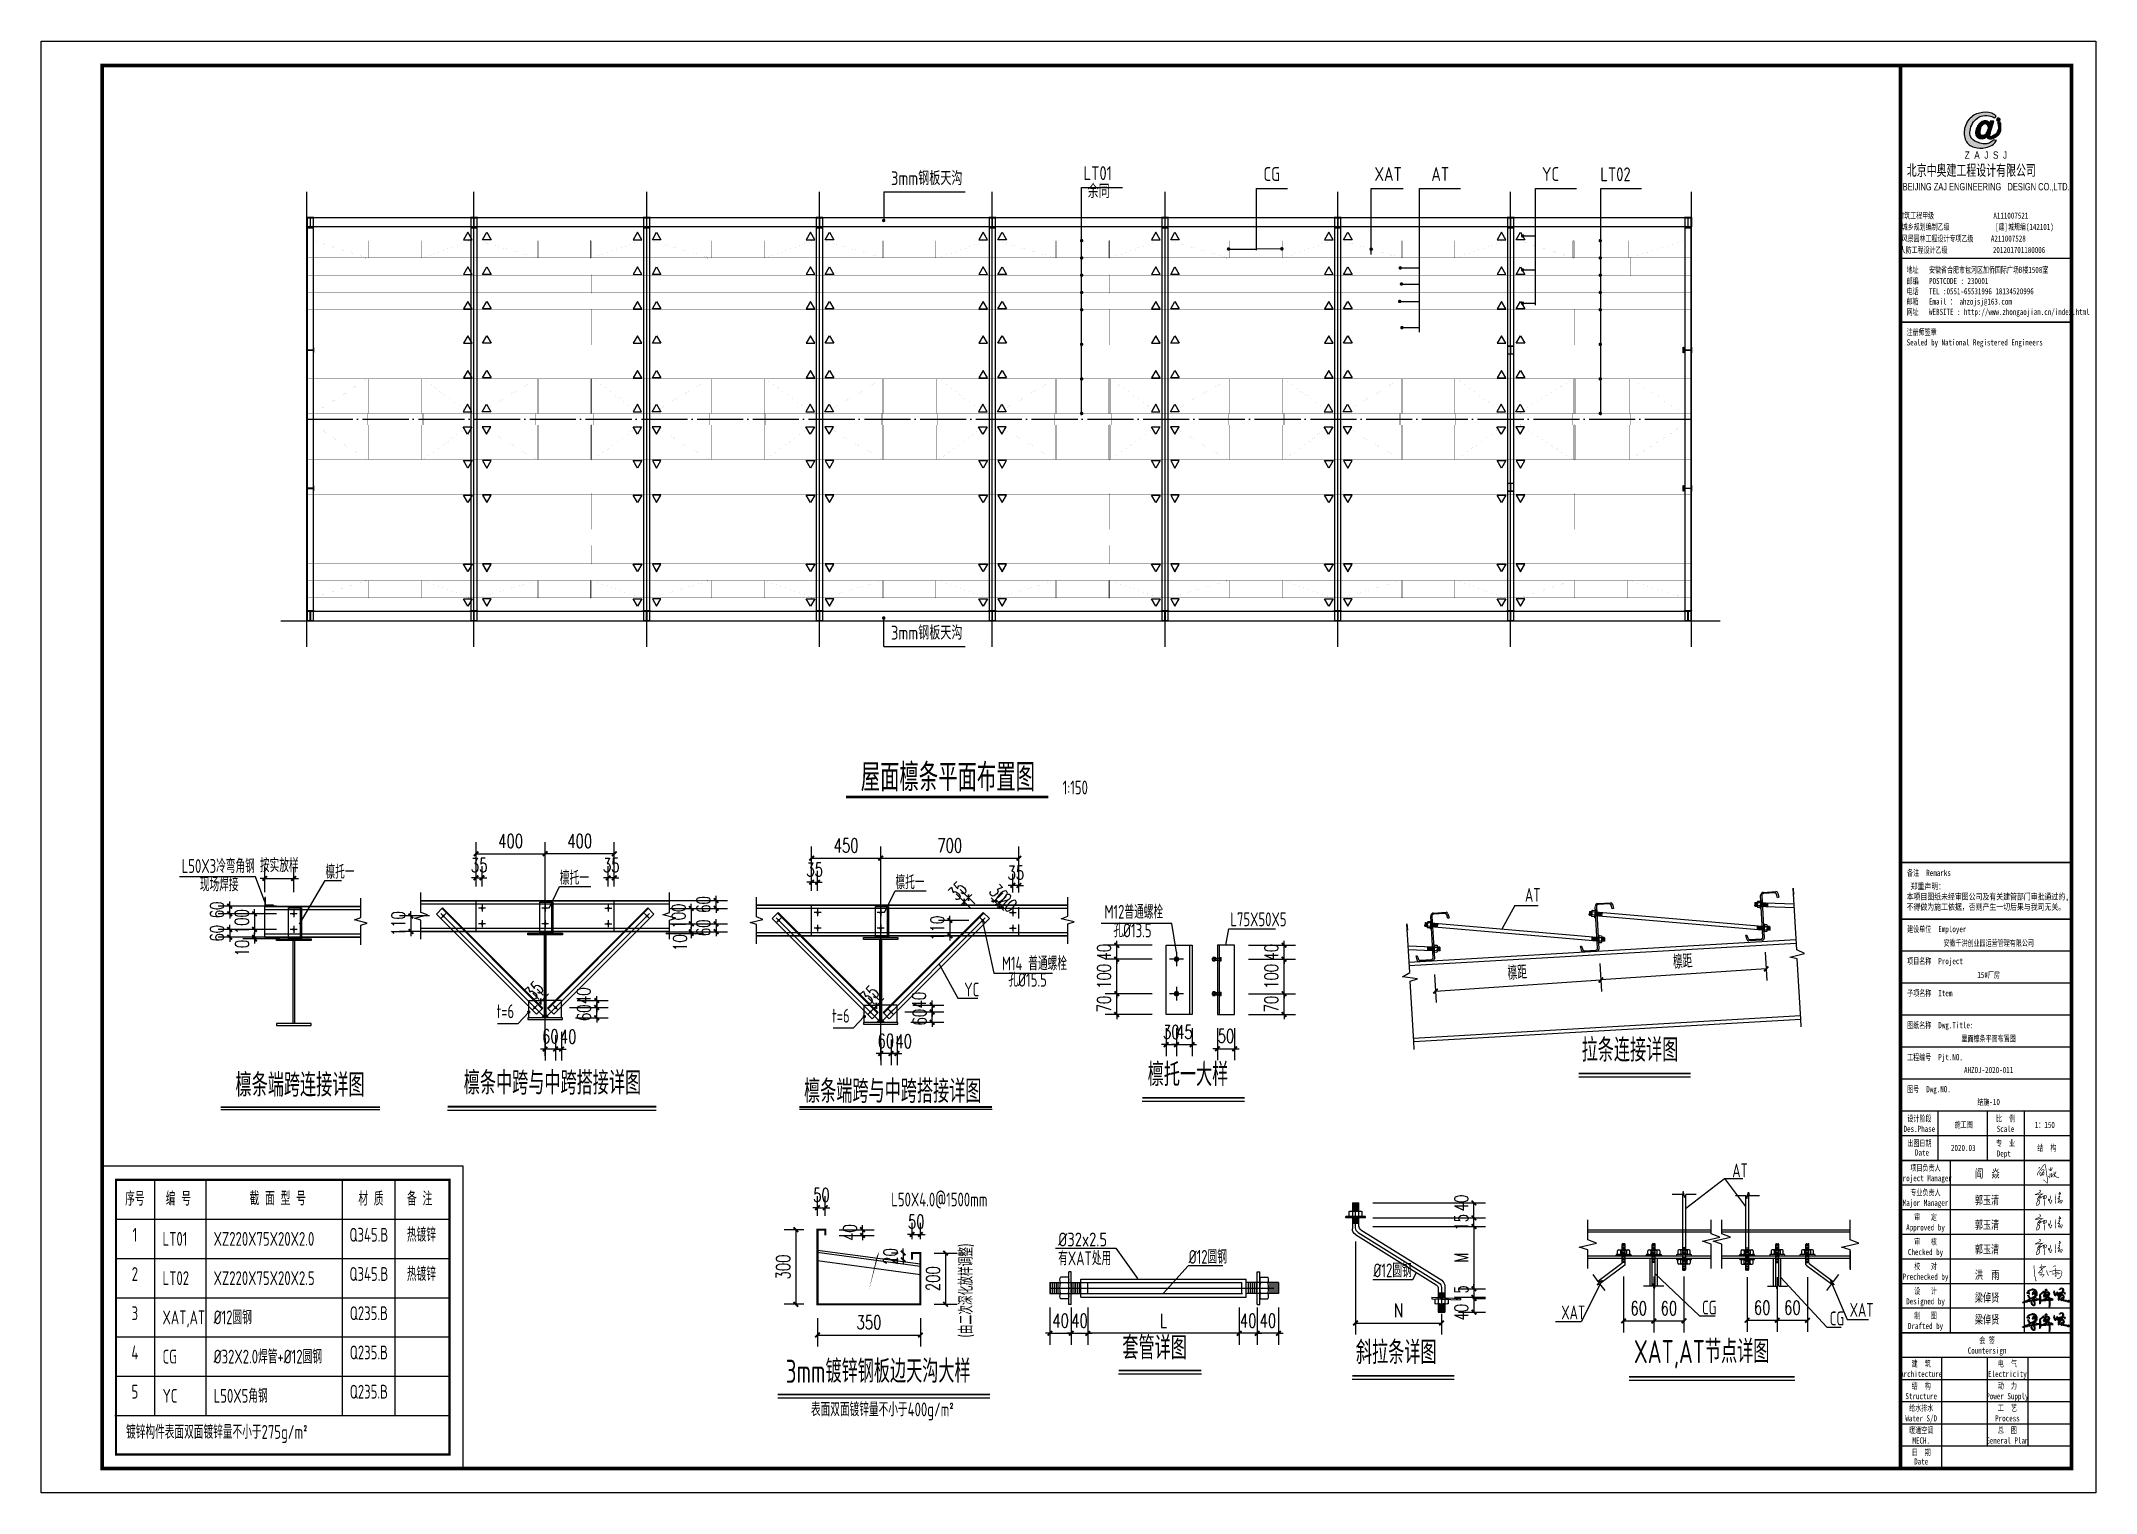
# Model space of a CAD drawing. Extents: x 177291 to 1288761, y 177638 to 322898.
# Drawn here: x 902110 to 991307, y 177960 to 240960 of the extents above; entities that cross this region are included whole.
import ezdxf
from ezdxf.enums import TextEntityAlignment as Align

# ---------------------------------------------------------------- set-up
doc = ezdxf.new("R2010")
doc.units = 0
doc.header["$LTSCALE"] = 1000
doc.linetypes.add('DASHED', pattern=[0.75, 0.5, -0.25])
doc.linetypes.add('DOTE', pattern=[2.42, 2, -0.2, 0.02, -0.2])
doc.layers.add('_0', color=7, linetype='Continuous', lineweight=25)
for name, color, linetype in [('AXIS', 3, 'Continuous'), ('BOLT', 251, 'Continuous'), ('DOTE', 1, 'Continuous'), ('GL', 150, 'Continuous'), ('Gwall', 42, 'Continuous'), ('GZ', 50, 'Continuous'), ('LK 轮廓', 3, 'Continuous'), ('LT', 27, 'Continuous'), ('NUM', 7, 'Continuous'), ('PUB_DIM', 3, 'Continuous'), ('PUB_TEXT', 7, 'Continuous'), ('PUB_TITLE', 4, 'Continuous'), ('PZ', 202, 'Continuous'), ('TEXT', 7, 'Continuous'), ('THICK', 6, 'Continuous'), ('THIN', 7, 'Continuous'), ('XG', 6, 'Continuous'), ('图签', 3, 'Continuous'), ('填充', 251, 'Continuous'), ('天沟', 2, 'Continuous'), ('引出线', 3, 'Continuous')]:
    doc.layers.add(name, color=color, linetype=linetype)
doc.styles.add('_gyy_title_Arial', font='arial.ttf', dxfattribs={"width": 0.7})
doc.styles.add('_gyy_title_ST', font='', dxfattribs={"width": 0.8})
doc.styles.add('_TCH_DIM_T3', font='SIMPLEX', dxfattribs={"width": 0.705882, "bigfont": 'GBCBIG'})
doc.styles.add('HZ', font='txt.shx', dxfattribs={"width": 0.8, "bigfont": '000hztxt.shx'})
doc.styles.add('TSSD_Label', font='tssdeng.shx', dxfattribs={"width": 0.7, "bigfont": 'hztxt.shx'})
doc.styles.add('TSSD_Norm', font='tssdeng.shx', dxfattribs={"bigfont": 'hztxt.shx'})
doc.styles.get('_gyy_title_ST').set_extended_font_data('SimSun')
doc.dimstyles.new('TCH-200-1', dxfattribs={"dimtxt": 595, "dimasz": 200, "dimexe": 500, "dimexo": 600, "dimgap": 252.5, "dimtad": 1, "dimdec": 0, "dimzin": 0, "dimdsep": 46, "dimtxsty": '_TCH_DIM_T3', "dimblk": 'ARCHTICK', "dimcen": 0.09, "dimclrd": 3, "dimclre": 3, "dimclrt": 7, "dimazin": 2, "dimtfac": 1, "dimtdec": 0, "dimtix": 1, "dimtmove": 2, "dimatfit": 3, "dimfxl": 1, "dimtolj": 1, "dimtzin": 0, "dimarcsym": 0})
doc.dimstyles.new('TCH-200-5', dxfattribs={"dimtxt": 595, "dimasz": 200, "dimexe": 500, "dimexo": 600, "dimgap": 252.5, "dimtad": 1, "dimdec": 0, "dimlfac": 0.2, "dimzin": 0, "dimdsep": 46, "dimtxsty": '_TCH_DIM_T3', "dimblk": 'ARCHTICK', "dimcen": 0.09, "dimclrd": 124, "dimclre": 124, "dimclrt": 7, "dimazin": 2, "dimtfac": 1, "dimtdec": 0, "dimtix": 1, "dimtmove": 2, "dimatfit": 3, "dimfxl": 1, "dimtolj": 1, "dimtzin": 0, "dimarcsym": 0})

msp = doc.modelspace()

# ---------------------------------------------------------------- texts
at = {"color": 1, "insert": (983098.58, 235606.86), "char_height": 538.6524, "width": 7045.2659, "attachment_point": 1, "style": 'HZ'}
msp.add_mtext('北京中奥建工程设计有限公司', dxfattribs=at)
at = {"layer": 'PUB_TEXT', "color": 3, "style": '_gyy_title_ST', "width": 0.7}
for s, p in [('阎  焱', (986059.26, 191638.61)), ('郭玉清', (986049.6, 190483.89)), ('郭玉清', (986049.6, 189414.87)), ('郭玉清', (986049.6, 188345.85)), ('洪  雨', (986051.99, 187241.72)), ('梁倬贤', (986051.99, 186250.44)), ('梁倬贤', (986051.99, 185304.39))]:
    msp.add_text(s, height=360.946, dxfattribs=at).set_placement(p)
at = {"layer": 'PUB_TITLE', "width": 0.7}
for s, height, style, p in [('BEIJING ZAJ ENGINEERING   DESIGN CO.,LTD.', 318.1829, '_gyy_title_Arial', (986543.27, 234483.94)), ('城乡规划编制乙级             [建]城规编(142101)', 265.1525, '_gyy_title_ST', (986178.54, 232768.72)), ('建筑工程甲级                 A111007521             ', 265.1525, '_gyy_title_ST', (986532.6, 233255.19)), ('人防工程设计乙级             201201701180006', 265.1525, '_gyy_title_ST', (985948.45, 231763.85)), ('风景园林工程设计专项乙级     A211007528           ', 265.1525, '_gyy_title_ST', (986400.62, 232260.08)), ('Des.Phase', 267.255, '_gyy_title_ST', (983643.78, 193623.44)), ('设计阶段', 267.255, '_gyy_title_ST', (983643.78, 194072.42)), ('比  例', 267.255, '_gyy_title_ST', (987385.36, 194072.42)), ('Scale', 267.255, '_gyy_title_ST', (987385.36, 193623.44)), ('出图日期', 267.255, '_gyy_title_ST', (983643.78, 193003.39)), ('Date', 267.255, '_gyy_title_ST', (983758.77, 192598.21)), ('专  业', 267.255, '_gyy_title_ST', (987385.36, 193003.39)), ('Dept ', 267.255, '_gyy_title_ST', (987385.36, 192554.41)), ('项目负责人', 267.255, '_gyy_title_ST', (983911.04, 191934.37)), ('Project Manager', 267.2551, '_gyy_title_ST', (983911.04, 191485.38)), ('专业负责人', 267.255, '_gyy_title_ST', (983911.04, 190865.35)), ('Major Manager', 267.2551, '_gyy_title_ST', (983911.04, 190416.36)), ('审   定', 267.255, '_gyy_title_ST', (983911.05, 189796.33)), ('Approved by', 267.2551, '_gyy_title_ST', (983911.04, 189347.34)), ('Checked by', 267.255, '_gyy_title_ST', (983911.04, 188278.32)), ('审   核', 267.255, '_gyy_title_ST', (983911.05, 188727.31)), ('Prechecked by', 267.2551, '_gyy_title_ST', (983911.04, 187209.3)), ('校   对', 267.255, '_gyy_title_ST', (983911.05, 187658.29)), ('Designed by', 267.2551, '_gyy_title_ST', (983911.04, 186140.28)), ('设   计', 267.255, '_gyy_title_ST', (983911.05, 186589.26)), ('制   图', 267.255, '_gyy_title_ST', (983911.05, 185520.24)), ('Drafted by', 267.255, '_gyy_title_ST', (983911.04, 185071.26)), ('会 签', 267.255, '_gyy_title_ST', (986583.59, 184451.22)), ('Countersign', 267.2551, '_gyy_title_ST', (986583.59, 184002.23)), ('Architecture', 267.2551, '_gyy_title_ST', (983723.96, 182986.66)), ('建  筑', 267.255, '_gyy_title_ST', (983723.96, 183435.65)), ('Electricity', 267.2551, '_gyy_title_ST', (987465.54, 182986.66)), ('电  气', 267.255, '_gyy_title_ST', (987465.54, 183435.65)), ('Structure', 267.255, '_gyy_title_ST', (983723.96, 182024.55)), ('结  构', 267.255, '_gyy_title_ST', (983723.96, 182473.53)), ('Power Supply', 267.2551, '_gyy_title_ST', (987465.54, 182024.55)), ('动  力', 267.255, '_gyy_title_ST', (987465.54, 182473.53)), ('Water S/D', 267.255, '_gyy_title_ST', (983723.96, 181062.42)), ('给水排水', 267.255, '_gyy_title_ST', (983723.96, 181511.41)), ('Process', 267.255, '_gyy_title_ST', (987465.54, 181062.42)), ('工  艺', 267.255, '_gyy_title_ST', (987465.54, 181511.41)), ('暖通空调', 267.255, '_gyy_title_ST', (983723.96, 180549.29)), ('MECH.', 267.255, '_gyy_title_ST', (983723.96, 180100.31)), ('General Plan', 267.2551, '_gyy_title_ST', (987465.54, 180100.31)), ('总  图', 267.255, '_gyy_title_ST', (987465.54, 180549.29)), ('日  期', 267.255, '_gyy_title_ST', (983723.96, 179587.17)), ('Date', 267.255, '_gyy_title_ST', (983723.96, 179191.64))]:
    msp.add_text(s, height=height, dxfattribs=dict(at, style=style)).set_placement(p, align=Align.CENTER)
at = {"layer": 'PUB_TITLE', "style": '_gyy_title_ST', "width": 0.7}
for s, height, p in [('地址   安徽省合肥市包河区加侨国际广场B楼1508室', 265.1525, (983090.81, 230902.42)), ('邮编   POSTCODE : 230001', 265.1525, (983090.81, 230418.1)), ('电话   TEL :0551-65531996 18134520996', 265.1525, (983090.81, 229972.64)), ('邮箱   Email ： ahzojsj@163.com', 265.1525, (983090.81, 229527.18)), ('网址   WEBSITE : http://www.zhongaojian.cn/index.html', 265.1525, (983090.81, 229079.11)), ('注册师签章', 265.152, (983090.81, 228198.8)), ('Sealed by National Registered Engineers', 265.1525, (983092.25, 227753.34)), ('备注  Remarks', 267.2551, (983112.52, 204732.42)), ('建设单位  Employer', 267.2551, (983112.52, 202293.19)), ('项目名称  Project', 267.2551, (983112.52, 200903.46)), ('子项名称  Item', 267.255, (983112.52, 199513.74)), ('图纸名称  Dwg.Title:', 267.2551, (983112.52, 198124.01)), ('工程编号  Pjt.NO.', 267.2551, (983112.52, 196734.28)), ('图号  Dwg.NO.', 267.2551, (983112.52, 195344.55))]:
    msp.add_text(s, height=height, dxfattribs=at).set_placement(p)
at = {"layer": 'PUB_TITLE', "color": 2, "style": '_gyy_title_ST', "width": 0.7}
for s, height, p in [('安徽千洪创业园运营管理有限公司', 267.2551, (986650.9, 201689.78)), ('15#厂房', 267.255, (986650.9, 200300.05))]:
    msp.add_text(s, height=height, dxfattribs=at).set_placement(p, align=Align.CENTER)
at = {"layer": 'PUB_TITLE', "color": 6, "style": '_gyy_title_ST', "width": 0.7}
for s, height, p in [('屋面檩条平面布置图', 267.255, (986650.9, 197545.27)), ('AHZOJ-2020-011', 267.2551, (986650.9, 196177.52))]:
    msp.add_text(s, height=height, dxfattribs=at).set_placement(p, align=Align.CENTER)
at = {"layer": 'PUB_TITLE', "color": 7, "style": '_gyy_title_ST', "width": 0.7}
for s, p in [('结施-10', (986650.9, 194787.79)), ('施工图', (985568.39, 193804.67)), ('1：150', (989090.86, 193796.21)), ('2020.03', (985548.61, 192798.52)), ('结  构', (989178.27, 192798.52))]:
    msp.add_text(s, height=267.255, dxfattribs=at).set_placement(p, align=Align.CENTER)
at = {"layer": 'PUB_TITLE', "insert": (983090.18, 204414.76), "char_height": 267.2551, "width": 8552.1722, "attachment_point": 1, "style": '_gyy_title_ST'}
msp.add_mtext(' 郑重声明：\\P本项目图纸未经审图公司及有关建管部门审批通过的,\\P不得做为施工依据，否则产生一切后果与我司无关。', dxfattribs=at)
at = {"layer": 'TEXT', "width": 0.7}
for s, height, style, p in [('屋面檩条平面布置图', 1200, 'TSSD_Norm', (937691.87, 208410.56)), ('1:150', 600, 'TSSD_Norm', (946452.85, 208268.83)), ('L50X3冷弯角钢', 600, 'TSSD_Label', (908210.68, 204862.41)), ('檩托一', 600, 'TSSD_Label', (914452.69, 204609.5)), ('现场焊接', 600, 'TSSD_Label', (909000.35, 204063.37)), ('檩托一', 600, 'TSSD_Label', (924632.43, 204347.86)), ('檩托一', 600, 'TSSD_Label', (939196.78, 204155.66)), ('M12普通螺栓', 600, 'TSSD_Label', (948270.98, 202873.87)), ('AT', 600, 'TSSD_Label', (966522.85, 203610.21)), ('孔%%c13.5', 600, 'TSSD_Label', (948657.21, 202069.61)), ('L75X50X5', 600, 'TSSD_Label', (953731.43, 202549.41)), ('M14 普通螺栓', 600, 'TSSD_Label', (943816.28, 200636.54)), ('孔%%c15.5', 600, 'TSSD_Label', (944100.14, 199926.11)), ('檩条端跨与中跨搭接详图', 1000, 'TSSD_Label', (935229.41, 194886.31)), ('AT', 600, 'TSSD_Label', (975522.02, 191653.44)), ('L50X4.0@1500mm', 599.9998, 'TSSD_Label', (939012.92, 190390.91)), ('LT01', 600, 'TSSD_Label', (907381.64, 188681.72)), ('XZ220X75X20X2.0', 599.9998, 'TSSD_Label', (909598.41, 188681.72)), ('有XAT处用', 600, 'TSSD_Label', (946261.64, 187838.73)), ('%%C12圆钢', 600, 'TSSD_Label', (951925.28, 187902.35)), ('LT02', 600, 'TSSD_Label', (907381.64, 186978.94)), ('XZ220X75X20X2.5', 599.9998, 'TSSD_Label', (909598.41, 186978.94)), ('%%C12圆钢', 600, 'TSSD_Label', (959946.54, 187315.34)), ('XAT,AT', 600, 'TSSD_Label', (907381.64, 185276.16)), ('%%C12圆钢', 600, 'TSSD_Label', (909598.41, 185276.16)), ('XAT', 600, 'TSSD_Label', (968100.89, 185489.78)), ('CG', 600, 'TSSD_Label', (974211.75, 185702.24)), ('CG', 600, 'TSSD_Label', (979754.58, 185230.34)), ('XAT', 600, 'TSSD_Label', (980618.58, 185602.56)), ('CG', 600, 'TSSD_Label', (907381.64, 183573.38)), ('%%C32X2.0焊管+%%C12圆钢', 599.9998, 'TSSD_Label', (909598.41, 183573.38)), ('YC', 600, 'TSSD_Label', (907381.64, 181870.6)), ('L50X5角钢', 600, 'TSSD_Label', (909598.41, 181870.6)), ('表面双面镀锌量不小于400g/m%%1402%%141', 599.9998, 'TSSD_Label', (935525.94, 181283.04))]:
    msp.add_text(s, height=height, dxfattribs=dict(at, style=style)).set_placement(p)
at = {"layer": 'TEXT', "style": 'TSSD_Label', "width": 0.7}
for s, p in [('拉条连接详图', (968982.85, 196373.76)), ('檩条端跨连接详图', (910550.53, 194859.2)), ('檩条中跨与中跨搭接详图', (920457.5, 194947.12)), ('檩托一大样', (950146.6, 195312.5)), ('套管详图', (949047.44, 183452.78)), ('斜拉条详图', (959184.84, 183252.62)), ('XAT,AT节点详图', (971252.27, 183292.26)), ('3mm镀锌钢板边天沟大样', (934434.32, 182437.28))]:
    msp.add_text(s, height=1000, dxfattribs=at).set_placement(p, align=Align.BOTTOM_LEFT)
for s, height, p in [('序号', 600, (906181, 190245.97)), ('编 号', 600, (908070.39, 190245.97)), ('截 面 型 号', 600, (912382.3, 190258.48)), ('材 质', 600, (916427.88, 190245.97)), ('备 注', 600, (918543.17, 190245.97)), ('1', 600, (906181, 188681.72)), ('Q345.B', 600, (916338.64, 188681.72)), ('热镀锌', 600, (918619.93, 188681.72)), ('2', 600, (906181, 186978.94)), ('Q345.B', 600, (916338.64, 186978.94)), ('热镀锌', 600, (918619.93, 186978.94)), ('3', 600, (906181, 185276.16)), ('Q235.B', 600, (916338.64, 185276.16)), ('4', 600, (906181, 183573.38)), ('Q235.B', 600, (916338.64, 183573.38)), ('5', 600, (906181, 181870.6)), ('Q235.B', 600, (916338.64, 181870.6)), ('镀锌构件表面双面镀锌量不小于275g/m%%1402%%141', 599.9998, (909736.16, 180125.16))]:
    msp.add_text(s, height=height, dxfattribs=at).set_placement(p, align=Align.BOTTOM_CENTER)
msp.add_text('(由二次深化放样调整)', height=599.9998, rotation=90, dxfattribs=at).set_placement((942555.49, 184701.21))
at = {"layer": 'THIN', "style": 'TSSD_Norm', "width": 0.8}
for s, p in [('LT01', (948593.8, 234750.52)), ('CG', (955891.57, 234712.5)), ('XAT', (961178.86, 234712.49)), ('AT', (963232.84, 234712.5)), ('YC', (968002.07, 234712.5)), ('LT02', (971111.98, 234700.55)), ('3mm钢板天沟', (942105.28, 234531.51)), ('余同', (948497.54, 233967.8)), ('3mm钢板天沟', (942105.28, 214808.54))]:
    msp.add_text(s, height=600, dxfattribs=at).set_placement(p, align=Align.BOTTOM_RIGHT)
at = {"layer": 'THIN', "style": 'TSSD_Norm'}
for s, width, p in [('YC', 0.7, (942186.04, 199503.45)), ('%%C32x2.5', 0.8, (946261.64, 188656.78))]:
    msp.add_text(s, height=600, dxfattribs=dict(at, width=width)).set_placement(p)
at = {"layer": 'THIN', "style": 'TSSD_Norm', "width": 0.7}
for p in [(921879.27, 198380.16), (936443.63, 198187.96)]:
    msp.add_text('t=6', height=600, dxfattribs=at).set_placement(p, align=Align.BOTTOM_LEFT)

# ---------------------------------------------------------------- blocks, each defined once
blk = doc.blocks.new('_ArchTick')
at = {"color": 0, "linetype": 'ByBlock', "const_width": 0.4}
blk.add_lwpolyline([(-0.5, -0.5), (0.5, 0.5)], dxfattribs=at)
blk = doc.blocks.new('*D85')
at = {"layer": 'AXIS', "color": 3, "lineweight": -2, "transparency": 16777216}
for p, q in [((954114, 186012), (954114, 184384)), ((954900, 186012), (954900, 184384)), ((954114, 184884), (953914, 184884)), ((954900, 184884), (954114, 184884)), ((954900, 184884), (955100, 184884))]:
    blk.add_line(p, q, dxfattribs=at)
at = {"layer": 'Defpoints', "color": 0, "transparency": 16777216}
for p in [(954114, 186612), (954900, 186612), (954114, 184884)]:
    blk.add_point(p, dxfattribs=at)
at = {"layer": 'AXIS', "color": 3, "lineweight": -2, "transparency": 16777216, "xscale": 200, "yscale": 200, "zscale": 200}
blk.add_blockref('_ArchTick', (954114, 184884), dxfattribs=at)
at = {"layer": 'AXIS', "color": 3, "lineweight": -2, "transparency": 16777216, "xscale": 200, "yscale": 200, "zscale": 200, "rotation": 180}
blk.add_blockref('_ArchTick', (954900, 184884), dxfattribs=at)
at = {"layer": 'AXIS', "color": 7, "transparency": 16777216, "insert": (954507, 185434), "char_height": 595, "attachment_point": 5, "style": '_TCH_DIM_T3'}
blk.add_mtext('\\A1;40', dxfattribs=at)
blk = doc.blocks.new('*D86')
at = {"layer": 'AXIS', "color": 3, "lineweight": -2, "transparency": 16777216}
for p, q in [((954900, 186012), (954900, 184384)), ((955825, 186012), (955825, 184384)), ((954900, 184884), (954700, 184884)), ((955825, 184884), (954900, 184884)), ((955825, 184884), (956025, 184884))]:
    blk.add_line(p, q, dxfattribs=at)
at = {"layer": 'Defpoints', "color": 0, "transparency": 16777216}
for p in [(954900, 186612), (955825, 186612), (954900, 184884)]:
    blk.add_point(p, dxfattribs=at)
at = {"layer": 'AXIS', "color": 3, "lineweight": -2, "transparency": 16777216, "xscale": 200, "yscale": 200, "zscale": 200}
blk.add_blockref('_ArchTick', (954900, 184884), dxfattribs=at)
at = {"layer": 'AXIS', "color": 3, "lineweight": -2, "transparency": 16777216, "xscale": 200, "yscale": 200, "zscale": 200, "rotation": 180}
blk.add_blockref('_ArchTick', (955825, 184884), dxfattribs=at)
at = {"layer": 'AXIS', "color": 7, "transparency": 16777216, "insert": (955363, 185434), "char_height": 595, "attachment_point": 5, "style": '_TCH_DIM_T3'}
blk.add_mtext('\\A1;40', dxfattribs=at)
blk = doc.blocks.new('*D87')
at = {"layer": 'AXIS', "color": 3, "lineweight": -2, "transparency": 16777216}
for p, q in [((946830, 186012), (946830, 184384)), ((947542, 186012), (947542, 184384)), ((946830, 184884), (946630, 184884)), ((946830, 184884), (947542, 184884)), ((947542, 184884), (947742, 184884))]:
    blk.add_line(p, q, dxfattribs=at)
at = {"layer": 'Defpoints', "color": 0, "transparency": 16777216}
for p in [(946830, 186612), (947542, 186612), (947542, 184884)]:
    blk.add_point(p, dxfattribs=at)
at = {"layer": 'AXIS', "color": 3, "lineweight": -2, "transparency": 16777216, "xscale": 200, "yscale": 200, "zscale": 200}
blk.add_blockref('_ArchTick', (946830, 184884), dxfattribs=at)
at = {"layer": 'AXIS', "color": 3, "lineweight": -2, "transparency": 16777216, "xscale": 200, "yscale": 200, "zscale": 200, "rotation": 180}
blk.add_blockref('_ArchTick', (947542, 184884), dxfattribs=at)
at = {"layer": 'AXIS', "color": 7, "transparency": 16777216, "insert": (947186, 185434), "char_height": 595, "attachment_point": 5, "style": '_TCH_DIM_T3'}
blk.add_mtext('\\A1;40', dxfattribs=at)
blk = doc.blocks.new('*D88')
at = {"layer": 'AXIS', "color": 3, "lineweight": -2, "transparency": 16777216}
for p, q in [((945904, 186012), (945904, 184384)), ((946830, 186012), (946830, 184384)), ((945904, 184884), (945704, 184884)), ((945904, 184884), (946830, 184884)), ((946830, 184884), (947030, 184884))]:
    blk.add_line(p, q, dxfattribs=at)
at = {"layer": 'Defpoints', "color": 0, "transparency": 16777216}
for p in [(945904, 186612), (946830, 186612), (946830, 184884)]:
    blk.add_point(p, dxfattribs=at)
at = {"layer": 'AXIS', "color": 3, "lineweight": -2, "transparency": 16777216, "xscale": 200, "yscale": 200, "zscale": 200}
blk.add_blockref('_ArchTick', (945904, 184884), dxfattribs=at)
at = {"layer": 'AXIS', "color": 3, "lineweight": -2, "transparency": 16777216, "xscale": 200, "yscale": 200, "zscale": 200, "rotation": 180}
blk.add_blockref('_ArchTick', (946830, 184884), dxfattribs=at)
at = {"layer": 'AXIS', "color": 7, "transparency": 16777216, "insert": (946367, 185434), "char_height": 595, "attachment_point": 5, "style": '_TCH_DIM_T3'}
blk.add_mtext('\\A1;40', dxfattribs=at)
blk = doc.blocks.new('*D89')
at = {"layer": 'AXIS', "color": 3, "lineweight": -2, "transparency": 16777216}
for p, q in [((947542, 186012), (947542, 184384)), ((954114, 186012), (954114, 184384)), ((954114, 184884), (947542, 184884))]:
    blk.add_line(p, q, dxfattribs=at)
at = {"layer": 'Defpoints', "color": 0, "transparency": 16777216}
for p in [(947542, 186612), (954114, 186612), (947542, 184884)]:
    blk.add_point(p, dxfattribs=at)
at = {"layer": 'AXIS', "color": 3, "lineweight": -2, "transparency": 16777216, "xscale": 200, "yscale": 200, "zscale": 200, "rotation": 180}
blk.add_blockref('_ArchTick', (947542, 184884), dxfattribs=at)
at = {"layer": 'AXIS', "color": 3, "lineweight": -2, "transparency": 16777216, "xscale": 200, "yscale": 200, "zscale": 200}
blk.add_blockref('_ArchTick', (954114, 184884), dxfattribs=at)
at = {"layer": 'AXIS', "color": 7, "transparency": 16777216, "insert": (950828, 185434), "char_height": 595, "attachment_point": 5, "style": '_TCH_DIM_T3'}
blk.add_mtext('\\A1;L', dxfattribs=at)
blk = doc.blocks.new('*D90')
at = {"layer": 'AXIS', "color": 3, "lineweight": -2, "transparency": 16777216}
for p, q in [((976166, 187315), (976166, 184952)), ((977476, 187315), (977476, 184952)), ((976166, 185452), (977476, 185452))]:
    blk.add_line(p, q, dxfattribs=at)
at = {"layer": 'Defpoints', "color": 0, "transparency": 16777216}
for p in [(976166, 187915), (977476, 187915), (977476, 185452)]:
    blk.add_point(p, dxfattribs=at)
at = {"layer": 'AXIS', "color": 3, "lineweight": -2, "transparency": 16777216, "xscale": 200, "yscale": 200, "zscale": 200, "rotation": 180}
blk.add_blockref('_ArchTick', (976166, 185452), dxfattribs=at)
at = {"layer": 'AXIS', "color": 3, "lineweight": -2, "transparency": 16777216, "xscale": 200, "yscale": 200, "zscale": 200}
blk.add_blockref('_ArchTick', (977476, 185452), dxfattribs=at)
at = {"layer": 'AXIS', "color": 7, "transparency": 16777216, "insert": (976821, 186002), "char_height": 595, "attachment_point": 5, "style": '_TCH_DIM_T3'}
blk.add_mtext('\\A1;60', dxfattribs=at)
blk = doc.blocks.new('*D91')
at = {"layer": 'AXIS', "color": 3, "lineweight": -2, "transparency": 16777216}
for p, q in [((977476, 187315), (977476, 184952)), ((978787, 187315), (978787, 184952)), ((977476, 185452), (978787, 185452))]:
    blk.add_line(p, q, dxfattribs=at)
at = {"layer": 'Defpoints', "color": 0, "transparency": 16777216}
for p in [(977476, 187915), (978787, 187915), (978787, 185452)]:
    blk.add_point(p, dxfattribs=at)
at = {"layer": 'AXIS', "color": 3, "lineweight": -2, "transparency": 16777216, "xscale": 200, "yscale": 200, "zscale": 200, "rotation": 180}
blk.add_blockref('_ArchTick', (977476, 185452), dxfattribs=at)
at = {"layer": 'AXIS', "color": 3, "lineweight": -2, "transparency": 16777216, "xscale": 200, "yscale": 200, "zscale": 200}
blk.add_blockref('_ArchTick', (978787, 185452), dxfattribs=at)
at = {"layer": 'AXIS', "color": 7, "transparency": 16777216, "insert": (978131, 186002), "char_height": 595, "attachment_point": 5, "style": '_TCH_DIM_T3'}
blk.add_mtext('\\A1;60', dxfattribs=at)
blk = doc.blocks.new('*D92')
at = {"layer": 'AXIS', "color": 3, "lineweight": -2, "transparency": 16777216}
for p, q in [((972116, 187354), (972116, 184923)), ((973426, 187354), (973426, 184923)), ((972116, 185423), (973426, 185423))]:
    blk.add_line(p, q, dxfattribs=at)
at = {"layer": 'Defpoints', "color": 0, "transparency": 16777216}
for p in [(972116, 187954), (973426, 187954), (973426, 185423)]:
    blk.add_point(p, dxfattribs=at)
at = {"layer": 'AXIS', "color": 3, "lineweight": -2, "transparency": 16777216, "xscale": 200, "yscale": 200, "zscale": 200, "rotation": 180}
blk.add_blockref('_ArchTick', (972116, 185423), dxfattribs=at)
at = {"layer": 'AXIS', "color": 3, "lineweight": -2, "transparency": 16777216, "xscale": 200, "yscale": 200, "zscale": 200}
blk.add_blockref('_ArchTick', (973426, 185423), dxfattribs=at)
at = {"layer": 'AXIS', "color": 7, "transparency": 16777216, "insert": (972771, 185973), "char_height": 595, "attachment_point": 5, "style": '_TCH_DIM_T3'}
blk.add_mtext('\\A1;60', dxfattribs=at)
blk = doc.blocks.new('*D93')
at = {"layer": 'AXIS', "color": 3, "lineweight": -2, "transparency": 16777216}
for p, q in [((970805, 187354), (970805, 184923)), ((972116, 187354), (972116, 184923)), ((970805, 185423), (972116, 185423))]:
    blk.add_line(p, q, dxfattribs=at)
at = {"layer": 'Defpoints', "color": 0, "transparency": 16777216}
for p in [(970805, 187954), (972116, 187954), (972116, 185423)]:
    blk.add_point(p, dxfattribs=at)
at = {"layer": 'AXIS', "color": 3, "lineweight": -2, "transparency": 16777216, "xscale": 200, "yscale": 200, "zscale": 200, "rotation": 180}
blk.add_blockref('_ArchTick', (970805, 185423), dxfattribs=at)
at = {"layer": 'AXIS', "color": 3, "lineweight": -2, "transparency": 16777216, "xscale": 200, "yscale": 200, "zscale": 200}
blk.add_blockref('_ArchTick', (972116, 185423), dxfattribs=at)
at = {"layer": 'AXIS', "color": 7, "transparency": 16777216, "insert": (971460, 185973), "char_height": 595, "attachment_point": 5, "style": '_TCH_DIM_T3'}
blk.add_mtext('\\A1;60', dxfattribs=at)
blk = doc.blocks.new('*D94')
at = {"layer": 'AXIS', "color": 3, "lineweight": -2, "transparency": 16777216}
for p, q in [((953170, 198122), (953170, 196734)), ((953920, 198122), (953920, 196734)), ((953170, 197234), (952970, 197234)), ((953170, 197234), (953920, 197234)), ((953920, 197234), (954120, 197234))]:
    blk.add_line(p, q, dxfattribs=at)
at = {"layer": 'Defpoints', "color": 0, "transparency": 16777216}
for p in [(953170, 198722), (953920, 198722), (953920, 197234)]:
    blk.add_point(p, dxfattribs=at)
at = {"layer": 'AXIS', "color": 3, "lineweight": -2, "transparency": 16777216, "xscale": 200, "yscale": 200, "zscale": 200}
blk.add_blockref('_ArchTick', (953170, 197234), dxfattribs=at)
at = {"layer": 'AXIS', "color": 3, "lineweight": -2, "transparency": 16777216, "xscale": 200, "yscale": 200, "zscale": 200, "rotation": 180}
blk.add_blockref('_ArchTick', (953920, 197234), dxfattribs=at)
at = {"layer": 'AXIS', "color": 7, "transparency": 16777216, "insert": (953545, 197784), "char_height": 595, "attachment_point": 5, "style": '_TCH_DIM_T3'}
blk.add_mtext('\\A1;50', dxfattribs=at)
blk = doc.blocks.new('*D95')
at = {"layer": 'AXIS', "color": 3, "lineweight": -2, "transparency": 16777216}
for p, q in [((951397, 198122), (951397, 196911)), ((952072, 198122), (952072, 196911)), ((951397, 197411), (951197, 197411)), ((951397, 197411), (952072, 197411)), ((952072, 197411), (952272, 197411))]:
    blk.add_line(p, q, dxfattribs=at)
at = {"layer": 'Defpoints', "color": 0, "transparency": 16777216}
for p in [(951397, 198722), (952072, 198722), (952072, 197411)]:
    blk.add_point(p, dxfattribs=at)
at = {"layer": 'AXIS', "color": 3, "lineweight": -2, "transparency": 16777216, "xscale": 200, "yscale": 200, "zscale": 200}
blk.add_blockref('_ArchTick', (951397, 197411), dxfattribs=at)
at = {"layer": 'AXIS', "color": 3, "lineweight": -2, "transparency": 16777216, "xscale": 200, "yscale": 200, "zscale": 200, "rotation": 180}
blk.add_blockref('_ArchTick', (952072, 197411), dxfattribs=at)
at = {"layer": 'AXIS', "color": 7, "transparency": 16777216, "insert": (951735, 197961), "char_height": 595, "attachment_point": 5, "style": '_TCH_DIM_T3'}
blk.add_mtext('\\A1;45', dxfattribs=at)
blk = doc.blocks.new('*D96')
at = {"layer": 'AXIS', "color": 3, "lineweight": -2, "transparency": 16777216}
for p, q in [((950947, 198122), (950947, 196911)), ((951397, 198122), (951397, 196911)), ((950947, 197411), (950747, 197411)), ((950947, 197411), (951397, 197411)), ((951397, 197411), (951597, 197411))]:
    blk.add_line(p, q, dxfattribs=at)
at = {"layer": 'Defpoints', "color": 0, "transparency": 16777216}
for p in [(950947, 198722), (951397, 198722), (951397, 197411)]:
    blk.add_point(p, dxfattribs=at)
at = {"layer": 'AXIS', "color": 3, "lineweight": -2, "transparency": 16777216, "xscale": 200, "yscale": 200, "zscale": 200}
blk.add_blockref('_ArchTick', (950947, 197411), dxfattribs=at)
at = {"layer": 'AXIS', "color": 3, "lineweight": -2, "transparency": 16777216, "xscale": 200, "yscale": 200, "zscale": 200, "rotation": 180}
blk.add_blockref('_ArchTick', (951397, 197411), dxfattribs=at)
at = {"layer": 'AXIS', "color": 7, "transparency": 16777216, "insert": (951172, 197961), "char_height": 595, "attachment_point": 5, "style": '_TCH_DIM_T3'}
blk.add_mtext('\\A1;30', dxfattribs=at)
blk = doc.blocks.new('*D97')
at = {"layer": 'AXIS', "color": 3, "lineweight": -2, "transparency": 16777216}
for p, q in [((950347, 201122), (948303, 201122)), ((948803, 201122), (948803, 201322)), ((948803, 199622), (948803, 201122)), ((950347, 199622), (948303, 199622)), ((948803, 199622), (948803, 199422))]:
    blk.add_line(p, q, dxfattribs=at)
at = {"layer": 'Defpoints', "color": 0, "transparency": 16777216}
for p in [(948803, 201122), (950947, 201122), (950947, 199622)]:
    blk.add_point(p, dxfattribs=at)
at = {"layer": 'AXIS', "color": 3, "lineweight": -2, "transparency": 16777216, "xscale": 200, "yscale": 200, "zscale": 200}
for p, rotation in [((948803, 201122), 270), ((948803, 199622), 90)]:
    blk.add_blockref('_ArchTick', p, dxfattribs=dict(at, rotation=rotation))
at = {"layer": 'AXIS', "color": 7, "transparency": 16777216, "insert": (948253, 200372), "char_height": 595, "attachment_point": 5, "rotation": 90, "style": '_TCH_DIM_T3'}
blk.add_mtext('\\A1;100', dxfattribs=at)
blk = doc.blocks.new('*D98')
at = {"layer": 'AXIS', "color": 3, "lineweight": -2, "transparency": 16777216}
for p, q in [((950347, 201722), (948303, 201722)), ((948803, 201722), (948803, 201922)), ((948803, 201122), (948803, 201722)), ((950347, 201122), (948303, 201122)), ((948803, 201122), (948803, 200922))]:
    blk.add_line(p, q, dxfattribs=at)
at = {"layer": 'Defpoints', "color": 0, "transparency": 16777216}
for p in [(948803, 201722), (950947, 201722), (950947, 201122)]:
    blk.add_point(p, dxfattribs=at)
at = {"layer": 'AXIS', "color": 3, "lineweight": -2, "transparency": 16777216, "xscale": 200, "yscale": 200, "zscale": 200}
for p, rotation in [((948803, 201722), 270), ((948803, 201122), 90)]:
    blk.add_blockref('_ArchTick', p, dxfattribs=dict(at, rotation=rotation))
at = {"layer": 'AXIS', "color": 7, "transparency": 16777216, "insert": (948253, 201422), "char_height": 595, "attachment_point": 5, "rotation": 90, "style": '_TCH_DIM_T3'}
blk.add_mtext('\\A1;40', dxfattribs=at)
blk = doc.blocks.new('*D99')
at = {"layer": 'AXIS', "color": 3, "lineweight": -2, "transparency": 16777216}
for p, q in [((948803, 199622), (948803, 199822)), ((950347, 199622), (948303, 199622)), ((948803, 198722), (948803, 199622)), ((950347, 198722), (948303, 198722)), ((948803, 198722), (948803, 198522))]:
    blk.add_line(p, q, dxfattribs=at)
at = {"layer": 'Defpoints', "color": 0, "transparency": 16777216}
for p in [(948803, 199622), (950947, 199622), (950947, 198722)]:
    blk.add_point(p, dxfattribs=at)
at = {"layer": 'AXIS', "color": 3, "lineweight": -2, "transparency": 16777216, "xscale": 200, "yscale": 200, "zscale": 200}
for p, rotation in [((948803, 199622), 270), ((948803, 198722), 90)]:
    blk.add_blockref('_ArchTick', p, dxfattribs=dict(at, rotation=rotation))
at = {"layer": 'AXIS', "color": 7, "transparency": 16777216, "insert": (948253, 199172), "char_height": 595, "attachment_point": 5, "rotation": 90, "style": '_TCH_DIM_T3'}
blk.add_mtext('\\A1;70', dxfattribs=at)
blk = doc.blocks.new('*D100')
at = {"layer": 'AXIS', "color": 3, "lineweight": -2, "transparency": 16777216}
for p, q in [((963642, 186822), (964809, 186822)), ((964309, 186822), (964309, 187022)), ((964309, 186822), (964309, 186398)), ((964265, 186398), (964809, 186398)), ((964309, 186398), (964309, 186198))]:
    blk.add_line(p, q, dxfattribs=at)
at = {"layer": 'Defpoints', "color": 0, "transparency": 16777216}
for p in [(963042, 186822), (963665, 186398), (964309, 186398)]:
    blk.add_point(p, dxfattribs=at)
at = {"layer": 'AXIS', "color": 3, "lineweight": -2, "transparency": 16777216, "xscale": 200, "yscale": 200, "zscale": 200}
for p, rotation in [((964309, 186822), 270), ((964309, 186398), 90)]:
    blk.add_blockref('_ArchTick', p, dxfattribs=dict(at, rotation=rotation))
at = {"layer": 'AXIS', "color": 7, "transparency": 16777216, "insert": (963759, 186610), "char_height": 595, "attachment_point": 5, "rotation": 90, "style": '_TCH_DIM_T3'}
blk.add_mtext('\\A1;15', dxfattribs=at)
blk = doc.blocks.new('*D101')
at = {"layer": 'AXIS', "color": 3, "lineweight": -2, "transparency": 16777216}
for p, q in [((963642, 186448), (964809, 186448)), ((964309, 186448), (964309, 185799)), ((963642, 185799), (964809, 185799))]:
    blk.add_line(p, q, dxfattribs=at)
at = {"layer": 'Defpoints', "color": 0, "transparency": 16777216}
for p in [(963042, 186448), (963042, 185799), (964309, 185799)]:
    blk.add_point(p, dxfattribs=at)
at = {"layer": 'AXIS', "color": 3, "lineweight": -2, "transparency": 16777216, "xscale": 200, "yscale": 200, "zscale": 200}
for p, rotation in [((964309, 186448), 90), ((964309, 185799), 270)]:
    blk.add_blockref('_ArchTick', p, dxfattribs=dict(at, rotation=rotation))
at = {"layer": 'AXIS', "color": 7, "transparency": 16777216, "insert": (963759, 185799), "char_height": 595, "attachment_point": 5, "rotation": 90, "style": '_TCH_DIM_T3'}
blk.add_mtext('\\A1;40', dxfattribs=at)
blk = doc.blocks.new('*D102')
at = {"layer": 'AXIS', "color": 3, "lineweight": -2, "transparency": 16777216}
for p, q in [((959171, 188865), (959171, 184831)), ((962900, 185737), (962900, 184831)), ((959171, 185331), (962900, 185331))]:
    blk.add_line(p, q, dxfattribs=at)
at = {"layer": 'Defpoints', "color": 0, "transparency": 16777216}
for p in [(959171, 189465), (962900, 186337), (962900, 185331)]:
    blk.add_point(p, dxfattribs=at)
at = {"layer": 'AXIS', "color": 3, "lineweight": -2, "transparency": 16777216, "xscale": 200, "yscale": 200, "zscale": 200, "rotation": 180}
blk.add_blockref('_ArchTick', (959171, 185331), dxfattribs=at)
at = {"layer": 'AXIS', "color": 3, "lineweight": -2, "transparency": 16777216, "xscale": 200, "yscale": 200, "zscale": 200}
blk.add_blockref('_ArchTick', (962900, 185331), dxfattribs=at)
at = {"layer": 'AXIS', "color": 7, "transparency": 16777216, "insert": (961036, 185881), "char_height": 595, "attachment_point": 5, "style": '_TCH_DIM_T3'}
blk.add_mtext('\\A1;N', dxfattribs=at)
blk = doc.blocks.new('*D103')
at = {"layer": 'AXIS', "color": 3, "lineweight": -2, "transparency": 16777216}
for p, q in [((959913, 189517), (964809, 189517)), ((964309, 189517), (964309, 186822)), ((963642, 186822), (964809, 186822))]:
    blk.add_line(p, q, dxfattribs=at)
at = {"layer": 'Defpoints', "color": 0, "transparency": 16777216}
for p in [(959313, 189517), (963042, 186822), (964309, 186822)]:
    blk.add_point(p, dxfattribs=at)
at = {"layer": 'AXIS', "color": 3, "lineweight": -2, "transparency": 16777216, "xscale": 200, "yscale": 200, "zscale": 200}
for p, rotation in [((964309, 189517), 90), ((964309, 186822), 270)]:
    blk.add_blockref('_ArchTick', p, dxfattribs=dict(at, rotation=rotation))
at = {"layer": 'AXIS', "color": 7, "transparency": 16777216, "insert": (963759, 188170), "char_height": 595, "attachment_point": 5, "rotation": 90, "style": '_TCH_DIM_T3'}
blk.add_mtext('\\A1;M', dxfattribs=at)
blk = doc.blocks.new('*D104')
at = {"layer": 'AXIS', "color": 3, "lineweight": -2, "transparency": 16777216}
for p, q in [((964309, 189891), (964309, 190091)), ((959913, 189517), (964809, 189517)), ((960129, 189891), (964809, 189891)), ((964309, 189517), (964309, 189891)), ((964309, 189517), (964309, 189317))]:
    blk.add_line(p, q, dxfattribs=at)
at = {"layer": 'Defpoints', "color": 0, "transparency": 16777216}
for p in [(959313, 189517), (959529, 189891), (964309, 189891)]:
    blk.add_point(p, dxfattribs=at)
at = {"layer": 'AXIS', "color": 3, "lineweight": -2, "transparency": 16777216, "xscale": 200, "yscale": 200, "zscale": 200}
for p, rotation in [((964309, 189891), 270), ((964309, 189517), 90)]:
    blk.add_blockref('_ArchTick', p, dxfattribs=dict(at, rotation=rotation))
at = {"layer": 'AXIS', "color": 7, "transparency": 16777216, "insert": (963759, 189704), "char_height": 595, "attachment_point": 5, "rotation": 90, "style": '_TCH_DIM_T3'}
blk.add_mtext('\\A1;15', dxfattribs=at)
blk = doc.blocks.new('*D105')
at = {"layer": 'AXIS', "color": 3, "lineweight": -2, "transparency": 16777216}
for p, q in [((959913, 190541), (964809, 190541)), ((964309, 189891), (964309, 190541)), ((959913, 189891), (964809, 189891))]:
    blk.add_line(p, q, dxfattribs=at)
at = {"layer": 'Defpoints', "color": 0, "transparency": 16777216}
for p in [(959313, 190541), (964309, 190541), (959313, 189891)]:
    blk.add_point(p, dxfattribs=at)
at = {"layer": 'AXIS', "color": 3, "lineweight": -2, "transparency": 16777216, "xscale": 200, "yscale": 200, "zscale": 200}
for p, rotation in [((964309, 190541), 90), ((964309, 189891), 270)]:
    blk.add_blockref('_ArchTick', p, dxfattribs=dict(at, rotation=rotation))
at = {"layer": 'AXIS', "color": 7, "transparency": 16777216, "insert": (963759, 190541), "char_height": 595, "attachment_point": 5, "rotation": 90, "style": '_TCH_DIM_T3'}
blk.add_mtext('\\A1;40', dxfattribs=at)
blk = doc.blocks.new('*D106')
at = {"layer": 'AXIS', "color": 3, "lineweight": -2, "transparency": 16777216}
for p, q in [((940880, 188366), (941875, 188366)), ((941375, 188366), (941375, 186145)), ((940880, 186145), (941875, 186145))]:
    blk.add_line(p, q, dxfattribs=at)
at = {"layer": 'Defpoints', "color": 0, "transparency": 16777216}
for p in [(940280, 188366), (940280, 186145), (941375, 186145)]:
    blk.add_point(p, dxfattribs=at)
at = {"layer": 'AXIS', "color": 3, "lineweight": -2, "transparency": 16777216, "xscale": 200, "yscale": 200, "zscale": 200}
for p, rotation in [((941375, 188366), 90), ((941375, 186145), 270)]:
    blk.add_blockref('_ArchTick', p, dxfattribs=dict(at, rotation=rotation))
at = {"layer": 'AXIS', "color": 7, "transparency": 16777216, "insert": (940825, 187256), "char_height": 595, "attachment_point": 5, "rotation": 90, "style": '_TCH_DIM_T3'}
blk.add_mtext('\\A1;200', dxfattribs=at)
blk = doc.blocks.new('*D107')
at = {"layer": 'AXIS', "color": 3, "lineweight": -2, "transparency": 16777216}
for p, q in [((936750, 189380), (938268, 189380)), ((936750, 189130), (938268, 189130)), ((937768, 189380), (937768, 189580)), ((937768, 189380), (937768, 189130)), ((937768, 189130), (937768, 188930))]:
    blk.add_line(p, q, dxfattribs=at)
at = {"layer": 'Defpoints', "color": 0, "transparency": 16777216}
for p in [(936150, 189380), (936150, 189130), (937768, 189130)]:
    blk.add_point(p, dxfattribs=at)
at = {"layer": 'AXIS', "color": 3, "lineweight": -2, "transparency": 16777216, "xscale": 200, "yscale": 200, "zscale": 200}
for p, rotation in [((937768, 189380), 270), ((937768, 189130), 90)]:
    blk.add_blockref('_ArchTick', p, dxfattribs=dict(at, rotation=rotation))
at = {"layer": 'AXIS', "color": 7, "transparency": 16777216, "insert": (937218, 189255), "char_height": 595, "attachment_point": 5, "rotation": 90, "style": '_TCH_DIM_T3'}
blk.add_mtext('\\A1;40', dxfattribs=at)
blk = doc.blocks.new('*D108')
at = {"layer": 'AXIS', "color": 3, "lineweight": -2, "transparency": 16777216}
for p, q in [((935814, 190334), (935614, 190334)), ((935814, 189980), (935814, 190834)), ((935814, 190334), (936150, 190334)), ((936150, 189980), (936150, 190834)), ((936150, 190334), (936350, 190334))]:
    blk.add_line(p, q, dxfattribs=at)
at = {"layer": 'Defpoints', "color": 0, "transparency": 16777216}
for p in [(936150, 190334), (935814, 189380), (936150, 189380)]:
    blk.add_point(p, dxfattribs=at)
at = {"layer": 'AXIS', "color": 3, "lineweight": -2, "transparency": 16777216, "xscale": 200, "yscale": 200, "zscale": 200}
blk.add_blockref('_ArchTick', (935814, 190334), dxfattribs=at)
at = {"layer": 'AXIS', "color": 3, "lineweight": -2, "transparency": 16777216, "xscale": 200, "yscale": 200, "zscale": 200, "rotation": 180}
blk.add_blockref('_ArchTick', (936150, 190334), dxfattribs=at)
at = {"layer": 'AXIS', "color": 7, "transparency": 16777216, "insert": (935982, 190884), "char_height": 595, "attachment_point": 5, "style": '_TCH_DIM_T3'}
blk.add_mtext('\\A1;50', dxfattribs=at)
blk = doc.blocks.new('*D109')
at = {"layer": 'AXIS', "color": 3, "lineweight": -2, "transparency": 16777216}
for p, q in [((935214, 189380), (934373, 189380)), ((934873, 189380), (934873, 186145)), ((935214, 186145), (934373, 186145))]:
    blk.add_line(p, q, dxfattribs=at)
at = {"layer": 'Defpoints', "color": 0, "transparency": 16777216}
for p in [(935814, 189380), (934873, 186145), (935814, 186145)]:
    blk.add_point(p, dxfattribs=at)
at = {"layer": 'AXIS', "color": 3, "lineweight": -2, "transparency": 16777216, "xscale": 200, "yscale": 200, "zscale": 200}
for p, rotation in [((934873, 189380), 90), ((934873, 186145), 270)]:
    blk.add_blockref('_ArchTick', p, dxfattribs=dict(at, rotation=rotation))
at = {"layer": 'AXIS', "color": 7, "transparency": 16777216, "insert": (934323, 187762), "char_height": 595, "attachment_point": 5, "rotation": 90, "style": '_TCH_DIM_T3'}
blk.add_mtext('\\A1;300', dxfattribs=at)
blk = doc.blocks.new('*D110')
at = {"layer": 'AXIS', "color": 3, "lineweight": -2, "transparency": 16777216}
for p, q in [((935814, 185545), (935814, 184309)), ((940280, 185545), (940280, 184309)), ((935814, 184809), (940280, 184809))]:
    blk.add_line(p, q, dxfattribs=at)
at = {"layer": 'Defpoints', "color": 0, "transparency": 16777216}
for p in [(935814, 186145), (940280, 186145), (940280, 184809)]:
    blk.add_point(p, dxfattribs=at)
at = {"layer": 'AXIS', "color": 3, "lineweight": -2, "transparency": 16777216, "xscale": 200, "yscale": 200, "zscale": 200, "rotation": 180}
blk.add_blockref('_ArchTick', (935814, 184809), dxfattribs=at)
at = {"layer": 'AXIS', "color": 3, "lineweight": -2, "transparency": 16777216, "xscale": 200, "yscale": 200, "zscale": 200}
blk.add_blockref('_ArchTick', (940280, 184809), dxfattribs=at)
at = {"layer": 'AXIS', "color": 7, "transparency": 16777216, "insert": (938047, 185359), "char_height": 595, "attachment_point": 5, "style": '_TCH_DIM_T3'}
blk.add_mtext('\\A1;350', dxfattribs=at)
blk = doc.blocks.new('*D111')
at = {"layer": 'AXIS', "color": 3, "lineweight": -2, "transparency": 16777216}
for p, q in [((939918, 189176), (939718, 189176)), ((939918, 188966), (939918, 189676)), ((939918, 189176), (940280, 189176)), ((940280, 188966), (940280, 189676)), ((940280, 189176), (940480, 189176))]:
    blk.add_line(p, q, dxfattribs=at)
at = {"layer": 'Defpoints', "color": 0, "transparency": 16777216}
for p in [(940280, 189176), (939918, 188366), (940280, 188366)]:
    blk.add_point(p, dxfattribs=at)
at = {"layer": 'AXIS', "color": 3, "lineweight": -2, "transparency": 16777216, "xscale": 200, "yscale": 200, "zscale": 200}
blk.add_blockref('_ArchTick', (939918, 189176), dxfattribs=at)
at = {"layer": 'AXIS', "color": 3, "lineweight": -2, "transparency": 16777216, "xscale": 200, "yscale": 200, "zscale": 200, "rotation": 180}
blk.add_blockref('_ArchTick', (940280, 189176), dxfattribs=at)
at = {"layer": 'AXIS', "color": 7, "transparency": 16777216, "insert": (940099, 189726), "char_height": 595, "attachment_point": 5, "style": '_TCH_DIM_T3'}
blk.add_mtext('\\A1;50', dxfattribs=at)
blk = doc.blocks.new('*D112')
at = {"layer": 'AXIS', "color": 3, "lineweight": -2, "transparency": 16777216}
for p, q in [((939318, 188366), (939032, 188366)), ((939532, 188366), (939532, 188566)), ((939532, 188366), (939532, 188076)), ((939318, 188076), (939032, 188076)), ((939532, 188076), (939532, 187876))]:
    blk.add_line(p, q, dxfattribs=at)
at = {"layer": 'Defpoints', "color": 0, "transparency": 16777216}
for p in [(939918, 188366), (939532, 188076), (939918, 188076)]:
    blk.add_point(p, dxfattribs=at)
at = {"layer": 'AXIS', "color": 3, "lineweight": -2, "transparency": 16777216, "xscale": 200, "yscale": 200, "zscale": 200}
for p, rotation in [((939532, 188366), 270), ((939532, 188076), 90)]:
    blk.add_blockref('_ArchTick', p, dxfattribs=dict(at, rotation=rotation))
at = {"layer": 'AXIS', "color": 7, "transparency": 16777216, "insert": (938982, 188221), "char_height": 595, "attachment_point": 5, "rotation": 90, "style": '_TCH_DIM_T3'}
blk.add_mtext('\\A1;20', dxfattribs=at)
blk = doc.blocks.new('*D113')
at = {"layer": 'Defpoints', "color": 0, "transparency": 16777216}
for p in [(962551, 201056), (969729, 201539), (969818, 200217)]:
    blk.add_point(p, dxfattribs=at)
at = {"layer": 'GL', "color": 3, "lineweight": -2, "transparency": 16777216}
for p, q in [((969769, 200940), (969851, 199718)), ((962592, 200458), (962674, 199236)), ((962640, 199735), (969818, 200217))]:
    blk.add_line(p, q, dxfattribs=at)
at = {"layer": 'GL', "color": 3, "lineweight": -2, "transparency": 16777216, "xscale": 200, "yscale": 200, "zscale": 200}
for p, rotation in [((962640, 199735), 183.8428971806371), ((969818, 200217), 3.842897180637091)]:
    blk.add_blockref('_ArchTick', p, dxfattribs=dict(at, rotation=rotation))
at = {"layer": 'GL', "color": 7, "transparency": 16777216, "insert": (966191, 200541), "char_height": 595, "attachment_point": 5, "rotation": 3.8429, "style": '_TCH_DIM_T3'}
blk.add_mtext('\\A1;檩距', dxfattribs=at)
blk = doc.blocks.new('ZXG')
for p, q in [((319, 150), (214, 1947)), ((264, 1950), (372, 102)), ((336, 2085), (880, 2117)), ((832, 2064), (340, 2035)), ((952, 1853), (912, 2011)), ((960, 2057), (1012, 1873)), ((-424, 227), (-374, 230)), ((-381, 58), (-424, 227)), ((-374, 230), (-334, 112)), ((296, 17), (-296, -17)), ((-249, 36), (243, 65))]:
    blk.add_line(p, q)
for centre, radius, start, end in [((346, 1954), 132, 92.31784, 182.90703), ((345, 1955), 80.5, 93.32788, 183.32788), ((838, 1987), 77.2, 18.10111, 94.33051), ((886, 2042), 75.4, 11.58316, 94.94332), ((-301, 63), 80.5, 183.32788, 273.32788), ((-254, 116), 80.5, 183.32788, 273.32788), ((238, 145), 80.5, 273.32788, 3.32788), ((292, 98), 80.5, 273.32788, 3.32788)]:
    blk.add_arc(centre, radius, start, end)
at = {"layer": '_0'}
blk.add_line((1012, 1873), (952, 1853), dxfattribs=at)
blk = doc.blocks.new('*D114')
at = {"layer": 'Defpoints', "color": 0, "transparency": 16777216}
for p in [(976907, 202021), (969729, 201539), (969818, 200217)]:
    blk.add_point(p, dxfattribs=at)
at = {"layer": 'GL', "color": 3, "lineweight": -2, "transparency": 16777216}
for p, q in [((969769, 200940), (969851, 199718)), ((976996, 200699), (969818, 200217)), ((976947, 201422), (977029, 200200))]:
    blk.add_line(p, q, dxfattribs=at)
at = {"layer": 'GL', "color": 3, "lineweight": -2, "transparency": 16777216, "xscale": 200, "yscale": 200, "zscale": 200}
for p, rotation in [((976996, 200699), 3.842897180600762), ((969818, 200217), 183.8428971806007)]:
    blk.add_blockref('_ArchTick', p, dxfattribs=dict(at, rotation=rotation))
at = {"layer": 'GL', "color": 7, "transparency": 16777216, "insert": (973369, 201023), "char_height": 595, "attachment_point": 5, "rotation": 3.8429, "style": '_TCH_DIM_T3'}
blk.add_mtext('\\A1;檩距', dxfattribs=at)
blk = doc.blocks.new('*D115')
at = {"layer": 'AXIS', "color": 3, "lineweight": -2, "transparency": 16777216}
for p, q in [((954520, 201122), (956564, 201122)), ((956064, 201122), (956064, 201322)), ((956064, 199622), (956064, 201122)), ((954520, 199622), (956564, 199622)), ((956064, 199622), (956064, 199422))]:
    blk.add_line(p, q, dxfattribs=at)
at = {"layer": 'Defpoints', "color": 0, "transparency": 16777216}
for p in [(953920, 201122), (956064, 201122), (953920, 199622)]:
    blk.add_point(p, dxfattribs=at)
at = {"layer": 'AXIS', "color": 3, "lineweight": -2, "transparency": 16777216, "xscale": 200, "yscale": 200, "zscale": 200}
for p, rotation in [((956064, 201122), 270), ((956064, 199622), 90)]:
    blk.add_blockref('_ArchTick', p, dxfattribs=dict(at, rotation=rotation))
at = {"layer": 'AXIS', "color": 7, "transparency": 16777216, "insert": (955514, 200372), "char_height": 595, "attachment_point": 5, "rotation": 90, "style": '_TCH_DIM_T3'}
blk.add_mtext('\\A1;100', dxfattribs=at)
blk = doc.blocks.new('*D116')
at = {"layer": 'AXIS', "color": 3, "lineweight": -2, "transparency": 16777216}
for p, q in [((954520, 201722), (956564, 201722)), ((956064, 201722), (956064, 201922)), ((956064, 201122), (956064, 201722)), ((954520, 201122), (956564, 201122)), ((956064, 201122), (956064, 200922))]:
    blk.add_line(p, q, dxfattribs=at)
at = {"layer": 'Defpoints', "color": 0, "transparency": 16777216}
for p in [(953920, 201722), (956064, 201722), (953920, 201122)]:
    blk.add_point(p, dxfattribs=at)
at = {"layer": 'AXIS', "color": 3, "lineweight": -2, "transparency": 16777216, "xscale": 200, "yscale": 200, "zscale": 200}
for p, rotation in [((956064, 201722), 270), ((956064, 201122), 90)]:
    blk.add_blockref('_ArchTick', p, dxfattribs=dict(at, rotation=rotation))
at = {"layer": 'AXIS', "color": 7, "transparency": 16777216, "insert": (955514, 201422), "char_height": 595, "attachment_point": 5, "rotation": 90, "style": '_TCH_DIM_T3'}
blk.add_mtext('\\A1;40', dxfattribs=at)
blk = doc.blocks.new('*D117')
at = {"layer": 'AXIS', "color": 3, "lineweight": -2, "transparency": 16777216}
for p, q in [((956064, 199622), (956064, 199822)), ((954520, 199622), (956564, 199622)), ((956064, 198722), (956064, 199622)), ((954520, 198722), (956564, 198722)), ((956064, 198722), (956064, 198522))]:
    blk.add_line(p, q, dxfattribs=at)
at = {"layer": 'Defpoints', "color": 0, "transparency": 16777216}
for p in [(953920, 199622), (956064, 199622), (953920, 198722)]:
    blk.add_point(p, dxfattribs=at)
at = {"layer": 'AXIS', "color": 3, "lineweight": -2, "transparency": 16777216, "xscale": 200, "yscale": 200, "zscale": 200}
for p, rotation in [((956064, 199622), 270), ((956064, 198722), 90)]:
    blk.add_blockref('_ArchTick', p, dxfattribs=dict(at, rotation=rotation))
at = {"layer": 'AXIS', "color": 7, "transparency": 16777216, "insert": (955514, 199172), "char_height": 595, "attachment_point": 5, "rotation": 90, "style": '_TCH_DIM_T3'}
blk.add_mtext('\\A1;70', dxfattribs=at)
blk = doc.blocks.new('*D118')
at = {"layer": 'AXIS', "color": 3, "lineweight": -2, "transparency": 16777216}
for p, q in [((911820, 204622), (911620, 204622)), ((911820, 204024), (911820, 205122)), ((911820, 204622), (913078, 204622)), ((913078, 204024), (913078, 205122)), ((913078, 204622), (913278, 204622))]:
    blk.add_line(p, q, dxfattribs=at)
at = {"layer": 'Defpoints', "color": 0, "transparency": 16777216}
for p in [(913078, 204622), (911820, 203424), (913078, 203424)]:
    blk.add_point(p, dxfattribs=at)
at = {"layer": 'AXIS', "color": 3, "lineweight": -2, "transparency": 16777216, "xscale": 200, "yscale": 200, "zscale": 200}
blk.add_blockref('_ArchTick', (911820, 204622), dxfattribs=at)
at = {"layer": 'AXIS', "color": 3, "lineweight": -2, "transparency": 16777216, "xscale": 200, "yscale": 200, "zscale": 200, "rotation": 180}
blk.add_blockref('_ArchTick', (913078, 204622), dxfattribs=at)
at = {"layer": 'AXIS', "color": 7, "transparency": 16777216, "insert": (912449, 205192), "char_height": 595, "attachment_point": 5, "style": '_TCH_DIM_T3'}
blk.add_mtext('\\A1;按实放样', dxfattribs=at)
blk = doc.blocks.new('*D119')
at = {"layer": 'AXIS', "color": 3, "lineweight": -2, "transparency": 16777216}
for p, q in [((944293, 204322), (944093, 204322)), ((944293, 204010), (944293, 204822)), ((944556, 204322), (944293, 204322)), ((944556, 204010), (944556, 204822)), ((944556, 204322), (944756, 204322))]:
    blk.add_line(p, q, dxfattribs=at)
at = {"layer": 'Defpoints', "color": 0, "transparency": 16777216}
for p in [(944293, 204322), (944293, 203410), (944556, 203410)]:
    blk.add_point(p, dxfattribs=at)
at = {"layer": 'AXIS', "color": 3, "lineweight": -2, "transparency": 16777216, "xscale": 200, "yscale": 200, "zscale": 200}
blk.add_blockref('_ArchTick', (944293, 204322), dxfattribs=at)
at = {"layer": 'AXIS', "color": 3, "lineweight": -2, "transparency": 16777216, "xscale": 200, "yscale": 200, "zscale": 200, "rotation": 180}
blk.add_blockref('_ArchTick', (944556, 204322), dxfattribs=at)
at = {"layer": 'AXIS', "color": 7, "transparency": 16777216, "insert": (944424, 204872), "char_height": 595, "attachment_point": 5, "style": '_TCH_DIM_T3'}
blk.add_mtext('\\A1;35', dxfattribs=at)
blk = doc.blocks.new('*D120')
at = {"layer": 'AXIS', "color": 3, "lineweight": -2, "transparency": 16777216}
for p, q in [((935556, 204457), (935356, 204457)), ((935556, 204080), (935556, 204957)), ((935556, 204457), (935818, 204457)), ((935818, 204080), (935818, 204957)), ((935818, 204457), (936018, 204457))]:
    blk.add_line(p, q, dxfattribs=at)
at = {"layer": 'Defpoints', "color": 0, "transparency": 16777216}
for p in [(935818, 204457), (935556, 203480), (935818, 203480)]:
    blk.add_point(p, dxfattribs=at)
at = {"layer": 'AXIS', "color": 3, "lineweight": -2, "transparency": 16777216, "xscale": 200, "yscale": 200, "zscale": 200}
blk.add_blockref('_ArchTick', (935556, 204457), dxfattribs=at)
at = {"layer": 'AXIS', "color": 3, "lineweight": -2, "transparency": 16777216, "xscale": 200, "yscale": 200, "zscale": 200, "rotation": 180}
blk.add_blockref('_ArchTick', (935818, 204457), dxfattribs=at)
at = {"layer": 'AXIS', "color": 7, "transparency": 16777216, "insert": (935687, 205007), "char_height": 595, "attachment_point": 5, "style": '_TCH_DIM_T3'}
blk.add_mtext('\\A1;35', dxfattribs=at)
blk = doc.blocks.new('*D121')
at = {"layer": 'AXIS', "color": 3, "lineweight": -2, "transparency": 16777216}
for p, q in [((938556, 204080), (938556, 206003)), ((938556, 205503), (944556, 205503)), ((944556, 204061), (944556, 206003))]:
    blk.add_line(p, q, dxfattribs=at)
at = {"layer": 'Defpoints', "color": 0, "transparency": 16777216}
for p in [(944556, 205503), (938556, 203480), (944556, 203461)]:
    blk.add_point(p, dxfattribs=at)
at = {"layer": 'AXIS', "color": 3, "lineweight": -2, "transparency": 16777216, "xscale": 200, "yscale": 200, "zscale": 200, "rotation": 180}
blk.add_blockref('_ArchTick', (938556, 205503), dxfattribs=at)
at = {"layer": 'AXIS', "color": 3, "lineweight": -2, "transparency": 16777216, "xscale": 200, "yscale": 200, "zscale": 200}
blk.add_blockref('_ArchTick', (944556, 205503), dxfattribs=at)
at = {"layer": 'AXIS', "color": 7, "transparency": 16777216, "insert": (941556, 206053), "char_height": 595, "attachment_point": 5, "style": '_TCH_DIM_T3'}
blk.add_mtext('\\A1;700', dxfattribs=at)
blk = doc.blocks.new('*D122')
at = {"layer": 'AXIS', "color": 3, "lineweight": -2, "transparency": 16777216}
for p, q in [((935556, 204080), (935556, 206003)), ((935556, 205503), (938556, 205503)), ((938556, 204080), (938556, 206003))]:
    blk.add_line(p, q, dxfattribs=at)
at = {"layer": 'Defpoints', "color": 0, "transparency": 16777216}
for p in [(938556, 205503), (935556, 203480), (938556, 203480)]:
    blk.add_point(p, dxfattribs=at)
at = {"layer": 'AXIS', "color": 3, "lineweight": -2, "transparency": 16777216, "xscale": 200, "yscale": 200, "zscale": 200, "rotation": 180}
blk.add_blockref('_ArchTick', (935556, 205503), dxfattribs=at)
at = {"layer": 'AXIS', "color": 3, "lineweight": -2, "transparency": 16777216, "xscale": 200, "yscale": 200, "zscale": 200}
blk.add_blockref('_ArchTick', (938556, 205503), dxfattribs=at)
at = {"layer": 'AXIS', "color": 7, "transparency": 16777216, "insert": (937056, 206053), "char_height": 595, "attachment_point": 5, "style": '_TCH_DIM_T3'}
blk.add_mtext('\\A1;450', dxfattribs=at)
blk = doc.blocks.new('*D123')
at = {"layer": 'AXIS', "color": 3, "lineweight": -2, "transparency": 16777216}
for p, q in [((938290, 199174), (938016, 199448)), ((938475, 199360), (938202, 199634)), ((938370, 199094), (938228, 198953)), ((938555, 199280), (938370, 199094)), ((938555, 199280), (938697, 199421))]:
    blk.add_line(p, q, dxfattribs=at)
at = {"layer": 'Defpoints', "color": 0, "transparency": 16777216}
for p in [(938370, 199094), (938900, 198936), (938714, 198750)]:
    blk.add_point(p, dxfattribs=at)
at = {"layer": 'AXIS', "color": 3, "lineweight": -2, "transparency": 16777216, "xscale": 200, "yscale": 200, "zscale": 200}
for p, rotation in [((938370, 199094), 44.99999999989219), ((938555, 199280), 224.9999999998922)]:
    blk.add_blockref('_ArchTick', p, dxfattribs=dict(at, rotation=rotation))
at = {"layer": 'AXIS', "color": 7, "transparency": 16777216, "insert": (938073, 199576), "char_height": 595, "attachment_point": 5, "rotation": 45, "style": '_TCH_DIM_T3'}
blk.add_mtext('\\A1;35', dxfattribs=at)
blk = doc.blocks.new('*D124')
at = {"layer": 'AXIS', "color": 3, "lineweight": -2, "transparency": 16777216}
for p, q in [((940792, 198830), (940792, 199030)), ((939868, 198830), (941292, 198830)), ((939868, 198380), (941292, 198380)), ((940792, 198380), (940792, 198830)), ((940792, 198380), (940792, 198180))]:
    blk.add_line(p, q, dxfattribs=at)
at = {"layer": 'Defpoints', "color": 0, "transparency": 16777216}
for p in [(939268, 198830), (939268, 198380), (940792, 198830)]:
    blk.add_point(p, dxfattribs=at)
at = {"layer": 'AXIS', "color": 3, "lineweight": -2, "transparency": 16777216, "xscale": 200, "yscale": 200, "zscale": 200}
for p, rotation in [((940792, 198830), 270), ((940792, 198380), 90)]:
    blk.add_blockref('_ArchTick', p, dxfattribs=dict(at, rotation=rotation))
at = {"layer": 'AXIS', "color": 7, "transparency": 16777216, "insert": (940242, 198605), "char_height": 595, "attachment_point": 5, "rotation": 90, "style": '_TCH_DIM_T3'}
blk.add_mtext('\\A1;60', dxfattribs=at)
blk = doc.blocks.new('*D125')
at = {"layer": 'AXIS', "color": 3, "lineweight": -2, "transparency": 16777216}
for p, q in [((938556, 197479), (938556, 196526)), ((939006, 197629), (939006, 196526)), ((938556, 197026), (938356, 197026)), ((939006, 197026), (938556, 197026)), ((939006, 197026), (939206, 197026))]:
    blk.add_line(p, q, dxfattribs=at)
at = {"layer": 'Defpoints', "color": 0, "transparency": 16777216}
for p in [(938556, 198079), (939006, 198229), (938556, 197026)]:
    blk.add_point(p, dxfattribs=at)
at = {"layer": 'AXIS', "color": 3, "lineweight": -2, "transparency": 16777216, "xscale": 200, "yscale": 200, "zscale": 200}
blk.add_blockref('_ArchTick', (938556, 197026), dxfattribs=at)
at = {"layer": 'AXIS', "color": 3, "lineweight": -2, "transparency": 16777216, "xscale": 200, "yscale": 200, "zscale": 200, "rotation": 180}
blk.add_blockref('_ArchTick', (939006, 197026), dxfattribs=at)
at = {"layer": 'AXIS', "color": 7, "transparency": 16777216, "insert": (938781, 197576), "char_height": 595, "attachment_point": 5, "style": '_TCH_DIM_T3'}
blk.add_mtext('\\A1;60', dxfattribs=at)
blk = doc.blocks.new('*D126')
at = {"layer": 'AXIS', "color": 3, "lineweight": -2, "transparency": 16777216}
for p, q in [((939006, 197629), (939006, 196526)), ((939268, 197780), (939268, 196526)), ((939006, 197026), (938806, 197026)), ((939268, 197026), (939006, 197026)), ((939268, 197026), (939468, 197026))]:
    blk.add_line(p, q, dxfattribs=at)
at = {"layer": 'Defpoints', "color": 0, "transparency": 16777216}
for p in [(939006, 198229), (939268, 198380), (939006, 197026)]:
    blk.add_point(p, dxfattribs=at)
at = {"layer": 'AXIS', "color": 3, "lineweight": -2, "transparency": 16777216, "xscale": 200, "yscale": 200, "zscale": 200}
blk.add_blockref('_ArchTick', (939006, 197026), dxfattribs=at)
at = {"layer": 'AXIS', "color": 3, "lineweight": -2, "transparency": 16777216, "xscale": 200, "yscale": 200, "zscale": 200, "rotation": 180}
blk.add_blockref('_ArchTick', (939268, 197026), dxfattribs=at)
at = {"layer": 'AXIS', "color": 7, "transparency": 16777216, "insert": (939554, 197561), "char_height": 595, "attachment_point": 5, "style": '_TCH_DIM_T3'}
blk.add_mtext('\\A1;40', dxfattribs=at)
blk = doc.blocks.new('*D127')
at = {"layer": 'AXIS', "color": 3, "lineweight": -2, "transparency": 16777216}
for p, q in [((943498, 203640), (943356, 203781)), ((943431, 203573), (943851, 203993)), ((943498, 203640), (943657, 203480)), ((943591, 203414), (944010, 203834)), ((943657, 203480), (943798, 203339))]:
    blk.add_line(p, q, dxfattribs=at)
at = {"layer": 'Defpoints', "color": 0, "transparency": 16777216}
for p in [(943657, 203480), (943007, 203149), (943166, 202990)]:
    blk.add_point(p, dxfattribs=at)
at = {"layer": 'AXIS', "color": 3, "lineweight": -2, "transparency": 16777216, "xscale": 200, "yscale": 200, "zscale": 200}
for p, rotation in [((943498, 203640), 315.0000000002096), ((943657, 203480), 135.0000000002096)]:
    blk.add_blockref('_ArchTick', p, dxfattribs=dict(at, rotation=rotation))
at = {"layer": 'AXIS', "color": 7, "transparency": 16777216, "insert": (943687, 203974), "char_height": 595, "attachment_point": 5, "rotation": 315, "style": '_TCH_DIM_T3'}
blk.add_mtext('\\A1;30', dxfattribs=at)
blk = doc.blocks.new('*D128')
at = {"layer": 'AXIS', "color": 3, "lineweight": -2, "transparency": 16777216}
for p, q in [((943657, 203480), (943515, 203622)), ((943591, 203414), (944010, 203834)), ((943657, 203480), (943763, 203374)), ((943697, 203308), (944116, 203728)), ((943763, 203374), (943904, 203233))]:
    blk.add_line(p, q, dxfattribs=at)
at = {"layer": 'Defpoints', "color": 0, "transparency": 16777216}
for p in [(943763, 203374), (943166, 202990), (943272, 202884)]:
    blk.add_point(p, dxfattribs=at)
at = {"layer": 'AXIS', "color": 3, "lineweight": -2, "transparency": 16777216, "xscale": 200, "yscale": 200, "zscale": 200}
for p, rotation in [((943657, 203480), 314.9999999999371), ((943763, 203374), 134.9999999999371)]:
    blk.add_blockref('_ArchTick', p, dxfattribs=dict(at, rotation=rotation))
at = {"layer": 'AXIS', "color": 7, "transparency": 16777216, "insert": (944077, 203574), "char_height": 595, "attachment_point": 5, "rotation": 315, "style": '_TCH_DIM_T3'}
blk.add_mtext('\\A1;20', dxfattribs=at)
blk = doc.blocks.new('*D129')
at = {"layer": 'AXIS', "color": 3, "lineweight": -2, "transparency": 16777216}
for p, q in [((942450, 203335), (941827, 203958)), ((942636, 203520), (942013, 204144)), ((942181, 203604), (942039, 203463)), ((942181, 203604), (942366, 203790)), ((942366, 203790), (942508, 203931))]:
    blk.add_line(p, q, dxfattribs=at)
at = {"layer": 'Defpoints', "color": 0, "transparency": 16777216}
for p in [(942366, 203790), (942875, 202911), (943060, 203096)]:
    blk.add_point(p, dxfattribs=at)
at = {"layer": 'AXIS', "color": 3, "lineweight": -2, "transparency": 16777216, "xscale": 200, "yscale": 200, "zscale": 200}
for p, rotation in [((942181, 203604), 44.99999999996411), ((942366, 203790), 224.9999999999641)]:
    blk.add_blockref('_ArchTick', p, dxfattribs=dict(at, rotation=rotation))
at = {"layer": 'AXIS', "color": 7, "transparency": 16777216, "insert": (941885, 204086), "char_height": 595, "attachment_point": 5, "rotation": 45, "style": '_TCH_DIM_T3'}
blk.add_mtext('\\A1;35', dxfattribs=at)
blk = doc.blocks.new('*D130')
at = {"layer": 'AXIS', "color": 3, "lineweight": -2, "transparency": 16777216}
for p, q in [((942381, 202805), (941064, 202805)), ((941564, 202805), (941564, 203005)), ((941564, 202805), (941564, 202130)), ((942381, 202130), (941064, 202130)), ((941564, 202130), (941564, 201930))]:
    blk.add_line(p, q, dxfattribs=at)
at = {"layer": 'Defpoints', "color": 0, "transparency": 16777216}
for p in [(942981, 202805), (941564, 202130), (942981, 202130)]:
    blk.add_point(p, dxfattribs=at)
at = {"layer": 'AXIS', "color": 3, "lineweight": -2, "transparency": 16777216, "xscale": 200, "yscale": 200, "zscale": 200}
for p, rotation in [((941564, 202805), 270), ((941564, 202130), 90)]:
    blk.add_blockref('_ArchTick', p, dxfattribs=dict(at, rotation=rotation))
at = {"layer": 'AXIS', "color": 7, "transparency": 16777216, "insert": (941014, 202467), "char_height": 595, "attachment_point": 5, "rotation": 90, "style": '_TCH_DIM_T3'}
blk.add_mtext('\\A1;110', dxfattribs=at)
blk = doc.blocks.new('*D131')
at = {"layer": 'AXIS', "color": 3, "lineweight": -2, "transparency": 16777216}
for p, q in [((939947, 199130), (941292, 199130)), ((940792, 199130), (940792, 199330)), ((940792, 199130), (940792, 198830)), ((939606, 198830), (941292, 198830)), ((940792, 198830), (940792, 198630))]:
    blk.add_line(p, q, dxfattribs=at)
at = {"layer": 'Defpoints', "color": 0, "transparency": 16777216}
for p in [(939347, 199130), (939006, 198830), (940792, 198830)]:
    blk.add_point(p, dxfattribs=at)
at = {"layer": 'AXIS', "color": 3, "lineweight": -2, "transparency": 16777216, "xscale": 200, "yscale": 200, "zscale": 200}
for p, rotation in [((940792, 199130), 270), ((940792, 198830), 90)]:
    blk.add_blockref('_ArchTick', p, dxfattribs=dict(at, rotation=rotation))
at = {"layer": 'AXIS', "color": 7, "transparency": 16777216, "insert": (940223, 199343), "char_height": 595, "attachment_point": 5, "rotation": 90, "style": '_TCH_DIM_T3'}
blk.add_mtext('\\A1;40', dxfattribs=at)
blk = doc.blocks.new('*D311')
at = {"layer": 'AXIS', "color": 3, "lineweight": -2, "transparency": 16777216}
for p, q in [((912328, 203424), (909796, 203424)), ((910296, 203424), (910296, 203624)), ((910296, 203087), (910296, 203424)), ((912328, 203087), (909796, 203087)), ((910296, 203087), (910296, 202887))]:
    blk.add_line(p, q, dxfattribs=at)
at = {"layer": 'Defpoints', "color": 0, "transparency": 16777216}
for p in [(910296, 203424), (912928, 203424), (912928, 203087)]:
    blk.add_point(p, dxfattribs=at)
at = {"layer": 'AXIS', "color": 3, "lineweight": -2, "transparency": 16777216, "xscale": 200, "yscale": 200, "zscale": 200}
for p, rotation in [((910296, 203424), 270), ((910296, 203087), 90)]:
    blk.add_blockref('_ArchTick', p, dxfattribs=dict(at, rotation=rotation))
at = {"layer": 'AXIS', "color": 7, "transparency": 16777216, "insert": (909746, 203256), "char_height": 595, "attachment_point": 5, "rotation": 90, "style": '_TCH_DIM_T3'}
blk.add_mtext('\\A1;60', dxfattribs=at)
blk = doc.blocks.new('*D312')
at = {"layer": 'AXIS', "color": 3, "lineweight": -2, "transparency": 16777216}
for p, q in [((912328, 203087), (910874, 203087)), ((911374, 203087), (911374, 203287)), ((911374, 203087), (911374, 202412)), ((912328, 202412), (910874, 202412)), ((911374, 202412), (911374, 202212))]:
    blk.add_line(p, q, dxfattribs=at)
at = {"layer": 'Defpoints', "color": 0, "transparency": 16777216}
for p in [(912928, 203087), (911374, 202412), (912928, 202412)]:
    blk.add_point(p, dxfattribs=at)
at = {"layer": 'AXIS', "color": 3, "lineweight": -2, "transparency": 16777216, "xscale": 200, "yscale": 200, "zscale": 200}
for p, rotation in [((911374, 203087), 270), ((911374, 202412), 90)]:
    blk.add_blockref('_ArchTick', p, dxfattribs=dict(at, rotation=rotation))
at = {"layer": 'AXIS', "color": 7, "transparency": 16777216, "insert": (910824, 202749), "char_height": 595, "attachment_point": 5, "rotation": 90, "style": '_TCH_DIM_T3'}
blk.add_mtext('\\A1;100', dxfattribs=at)
blk = doc.blocks.new('*D313')
at = {"layer": 'AXIS', "color": 3, "lineweight": -2, "transparency": 16777216}
for p, q in [((910296, 202412), (910296, 202612)), ((912328, 202412), (909796, 202412)), ((912328, 202074), (909796, 202074)), ((910296, 202412), (910296, 202074)), ((910296, 202074), (910296, 201874))]:
    blk.add_line(p, q, dxfattribs=at)
at = {"layer": 'Defpoints', "color": 0, "transparency": 16777216}
for p in [(910296, 202074), (912928, 202412), (912928, 202074)]:
    blk.add_point(p, dxfattribs=at)
at = {"layer": 'AXIS', "color": 3, "lineweight": -2, "transparency": 16777216, "xscale": 200, "yscale": 200, "zscale": 200}
for p, rotation in [((910296, 202412), 270), ((910296, 202074), 90)]:
    blk.add_blockref('_ArchTick', p, dxfattribs=dict(at, rotation=rotation))
at = {"layer": 'AXIS', "color": 7, "transparency": 16777216, "insert": (909746, 202243), "char_height": 595, "attachment_point": 5, "rotation": 90, "style": '_TCH_DIM_T3'}
blk.add_mtext('\\A1;60', dxfattribs=at)
blk = doc.blocks.new('*D314')
at = {"layer": 'AXIS', "color": 3, "lineweight": -2, "transparency": 16777216}
for p, q in [((912478, 202074), (910874, 202074)), ((912478, 201999), (910874, 201999)), ((911374, 202074), (911374, 202274)), ((911374, 201999), (911374, 202074)), ((911374, 201999), (911374, 201799))]:
    blk.add_line(p, q, dxfattribs=at)
at = {"layer": 'Defpoints', "color": 0, "transparency": 16777216}
for p in [(911374, 202074), (913078, 202074), (913078, 201999)]:
    blk.add_point(p, dxfattribs=at)
at = {"layer": 'AXIS', "color": 3, "lineweight": -2, "transparency": 16777216, "xscale": 200, "yscale": 200, "zscale": 200}
for p, rotation in [((911374, 202074), 270), ((911374, 201999), 90)]:
    blk.add_blockref('_ArchTick', p, dxfattribs=dict(at, rotation=rotation))
at = {"layer": 'AXIS', "color": 7, "transparency": 16777216, "insert": (910837, 201600), "char_height": 595, "attachment_point": 5, "rotation": 90, "style": '_TCH_DIM_T3'}
blk.add_mtext('\\A1;10', dxfattribs=at)
blk = doc.blocks.new('*D132')
at = {"layer": 'AXIS', "color": 3, "lineweight": -2, "transparency": 16777216}
for p, q in [((920991, 204650), (920791, 204650)), ((920991, 204272), (920991, 205150)), ((920991, 204650), (921254, 204650)), ((921254, 204272), (921254, 205150)), ((921254, 204650), (921454, 204650))]:
    blk.add_line(p, q, dxfattribs=at)
at = {"layer": 'Defpoints', "color": 0, "transparency": 16777216}
for p in [(921254, 204650), (920991, 203672), (921254, 203672)]:
    blk.add_point(p, dxfattribs=at)
at = {"layer": 'AXIS', "color": 3, "lineweight": -2, "transparency": 16777216, "xscale": 200, "yscale": 200, "zscale": 200}
blk.add_blockref('_ArchTick', (920991, 204650), dxfattribs=at)
at = {"layer": 'AXIS', "color": 3, "lineweight": -2, "transparency": 16777216, "xscale": 200, "yscale": 200, "zscale": 200, "rotation": 180}
blk.add_blockref('_ArchTick', (921254, 204650), dxfattribs=at)
at = {"layer": 'AXIS', "color": 7, "transparency": 16777216, "insert": (921123, 205200), "char_height": 595, "attachment_point": 5, "style": '_TCH_DIM_T3'}
blk.add_mtext('\\A1;35', dxfattribs=at)
blk = doc.blocks.new('*D133')
at = {"layer": 'AXIS', "color": 3, "lineweight": -2, "transparency": 16777216}
for p, q in [((920991, 204272), (920991, 206195)), ((923991, 204272), (923991, 206195)), ((920991, 205695), (923991, 205695))]:
    blk.add_line(p, q, dxfattribs=at)
at = {"layer": 'Defpoints', "color": 0, "transparency": 16777216}
for p in [(923991, 205695), (920991, 203672), (923991, 203672)]:
    blk.add_point(p, dxfattribs=at)
at = {"layer": 'AXIS', "color": 3, "lineweight": -2, "transparency": 16777216, "xscale": 200, "yscale": 200, "zscale": 200, "rotation": 180}
blk.add_blockref('_ArchTick', (920991, 205695), dxfattribs=at)
at = {"layer": 'AXIS', "color": 3, "lineweight": -2, "transparency": 16777216, "xscale": 200, "yscale": 200, "zscale": 200}
blk.add_blockref('_ArchTick', (923991, 205695), dxfattribs=at)
at = {"layer": 'AXIS', "color": 7, "transparency": 16777216, "insert": (922491, 206245), "char_height": 595, "attachment_point": 5, "style": '_TCH_DIM_T3'}
blk.add_mtext('\\A1;400', dxfattribs=at)
blk = doc.blocks.new('*D134')
at = {"layer": 'AXIS', "color": 3, "lineweight": -2, "transparency": 16777216}
for p, q in [((923911, 199552), (923637, 199826)), ((923725, 199366), (923452, 199640)), ((923805, 199287), (923664, 199145)), ((923991, 199472), (923805, 199287)), ((923991, 199472), (924132, 199614))]:
    blk.add_line(p, q, dxfattribs=at)
at = {"layer": 'Defpoints', "color": 0, "transparency": 16777216}
for p in [(923805, 199287), (924150, 198942), (924335, 199128)]:
    blk.add_point(p, dxfattribs=at)
at = {"layer": 'AXIS', "color": 3, "lineweight": -2, "transparency": 16777216, "xscale": 200, "yscale": 200, "zscale": 200}
for p, rotation in [((923805, 199287), 44.99999999989219), ((923991, 199472), 224.9999999998922)]:
    blk.add_blockref('_ArchTick', p, dxfattribs=dict(at, rotation=rotation))
at = {"layer": 'AXIS', "color": 7, "transparency": 16777216, "insert": (923509, 199768), "char_height": 595, "attachment_point": 5, "rotation": 45, "style": '_TCH_DIM_T3'}
blk.add_mtext('\\A1;35', dxfattribs=at)
blk = doc.blocks.new('*D135')
at = {"layer": 'AXIS', "color": 3, "lineweight": -2, "transparency": 16777216}
for p, q in [((925304, 199022), (926727, 199022)), ((926227, 199022), (926227, 199222)), ((926227, 198572), (926227, 199022)), ((925304, 198572), (926727, 198572)), ((926227, 198572), (926227, 198372))]:
    blk.add_line(p, q, dxfattribs=at)
at = {"layer": 'Defpoints', "color": 0, "transparency": 16777216}
for p in [(924704, 199022), (926227, 199022), (924704, 198572)]:
    blk.add_point(p, dxfattribs=at)
at = {"layer": 'AXIS', "color": 3, "lineweight": -2, "transparency": 16777216, "xscale": 200, "yscale": 200, "zscale": 200}
for p, rotation in [((926227, 199022), 270), ((926227, 198572), 90)]:
    blk.add_blockref('_ArchTick', p, dxfattribs=dict(at, rotation=rotation))
at = {"layer": 'AXIS', "color": 7, "transparency": 16777216, "insert": (925677, 198797), "char_height": 595, "attachment_point": 5, "rotation": 90, "style": '_TCH_DIM_T3'}
blk.add_mtext('\\A1;60', dxfattribs=at)
blk = doc.blocks.new('*D136')
at = {"layer": 'AXIS', "color": 3, "lineweight": -2, "transparency": 16777216}
for p, q in [((923991, 197218), (923791, 197218)), ((923991, 197672), (923991, 196718)), ((924441, 197218), (923991, 197218)), ((924441, 197821), (924441, 196718)), ((924441, 197218), (924641, 197218))]:
    blk.add_line(p, q, dxfattribs=at)
at = {"layer": 'Defpoints', "color": 0, "transparency": 16777216}
for p in [(923991, 198272), (924441, 198421), (923991, 197218)]:
    blk.add_point(p, dxfattribs=at)
at = {"layer": 'AXIS', "color": 3, "lineweight": -2, "transparency": 16777216, "xscale": 200, "yscale": 200, "zscale": 200}
blk.add_blockref('_ArchTick', (923991, 197218), dxfattribs=at)
at = {"layer": 'AXIS', "color": 3, "lineweight": -2, "transparency": 16777216, "xscale": 200, "yscale": 200, "zscale": 200, "rotation": 180}
blk.add_blockref('_ArchTick', (924441, 197218), dxfattribs=at)
at = {"layer": 'AXIS', "color": 7, "transparency": 16777216, "insert": (924216, 197768), "char_height": 595, "attachment_point": 5, "style": '_TCH_DIM_T3'}
blk.add_mtext('\\A1;60', dxfattribs=at)
blk = doc.blocks.new('*D137')
at = {"layer": 'AXIS', "color": 3, "lineweight": -2, "transparency": 16777216}
for p, q in [((924441, 197218), (924241, 197218)), ((924441, 197821), (924441, 196718)), ((924704, 197218), (924441, 197218)), ((924704, 197972), (924704, 196718)), ((924704, 197218), (924904, 197218))]:
    blk.add_line(p, q, dxfattribs=at)
at = {"layer": 'Defpoints', "color": 0, "transparency": 16777216}
for p in [(924441, 198421), (924704, 198572), (924441, 197218)]:
    blk.add_point(p, dxfattribs=at)
at = {"layer": 'AXIS', "color": 3, "lineweight": -2, "transparency": 16777216, "xscale": 200, "yscale": 200, "zscale": 200}
blk.add_blockref('_ArchTick', (924441, 197218), dxfattribs=at)
at = {"layer": 'AXIS', "color": 3, "lineweight": -2, "transparency": 16777216, "xscale": 200, "yscale": 200, "zscale": 200, "rotation": 180}
blk.add_blockref('_ArchTick', (924704, 197218), dxfattribs=at)
at = {"layer": 'AXIS', "color": 7, "transparency": 16777216, "insert": (924989, 197753), "char_height": 595, "attachment_point": 5, "style": '_TCH_DIM_T3'}
blk.add_mtext('\\A1;40', dxfattribs=at)
blk = doc.blocks.new('*D138')
at = {"layer": 'AXIS', "color": 3, "lineweight": -2, "transparency": 16777216}
for p, q in [((925041, 199022), (926727, 199022)), ((925383, 199322), (926727, 199322)), ((926227, 199322), (926227, 199522)), ((926227, 199322), (926227, 199022)), ((926227, 199022), (926227, 198822))]:
    blk.add_line(p, q, dxfattribs=at)
at = {"layer": 'Defpoints', "color": 0, "transparency": 16777216}
for p in [(924441, 199022), (924783, 199322), (926227, 199022)]:
    blk.add_point(p, dxfattribs=at)
at = {"layer": 'AXIS', "color": 3, "lineweight": -2, "transparency": 16777216, "xscale": 200, "yscale": 200, "zscale": 200}
for p, rotation in [((926227, 199322), 270), ((926227, 199022), 90)]:
    blk.add_blockref('_ArchTick', p, dxfattribs=dict(at, rotation=rotation))
at = {"layer": 'AXIS', "color": 7, "transparency": 16777216, "insert": (925659, 199535), "char_height": 595, "attachment_point": 5, "rotation": 90, "style": '_TCH_DIM_T3'}
blk.add_mtext('\\A1;40', dxfattribs=at)
blk = doc.blocks.new('*D139')
at = {"layer": 'AXIS', "color": 3, "lineweight": -2, "transparency": 16777216}
for p, q in [((926729, 204650), (926529, 204650)), ((926729, 204272), (926729, 205150)), ((926991, 204650), (926729, 204650)), ((926991, 204272), (926991, 205150)), ((926991, 204650), (927191, 204650))]:
    blk.add_line(p, q, dxfattribs=at)
at = {"layer": 'Defpoints', "color": 0, "transparency": 16777216}
for p in [(926729, 204650), (926729, 203672), (926991, 203672)]:
    blk.add_point(p, dxfattribs=at)
at = {"layer": 'AXIS', "color": 3, "lineweight": -2, "transparency": 16777216, "xscale": 200, "yscale": 200, "zscale": 200}
blk.add_blockref('_ArchTick', (926729, 204650), dxfattribs=at)
at = {"layer": 'AXIS', "color": 3, "lineweight": -2, "transparency": 16777216, "xscale": 200, "yscale": 200, "zscale": 200, "rotation": 180}
blk.add_blockref('_ArchTick', (926991, 204650), dxfattribs=at)
at = {"layer": 'AXIS', "color": 7, "transparency": 16777216, "insert": (926860, 205200), "char_height": 595, "attachment_point": 5, "style": '_TCH_DIM_T3'}
blk.add_mtext('\\A1;35', dxfattribs=at)
blk = doc.blocks.new('*D140')
at = {"layer": 'AXIS', "color": 3, "lineweight": -2, "transparency": 16777216}
for p, q in [((923991, 204272), (923991, 206195)), ((926991, 204272), (926991, 206195)), ((926991, 205695), (923991, 205695))]:
    blk.add_line(p, q, dxfattribs=at)
at = {"layer": 'Defpoints', "color": 0, "transparency": 16777216}
for p in [(923991, 205695), (923991, 203672), (926991, 203672)]:
    blk.add_point(p, dxfattribs=at)
at = {"layer": 'AXIS', "color": 3, "lineweight": -2, "transparency": 16777216, "xscale": 200, "yscale": 200, "zscale": 200, "rotation": 180}
blk.add_blockref('_ArchTick', (923991, 205695), dxfattribs=at)
at = {"layer": 'AXIS', "color": 3, "lineweight": -2, "transparency": 16777216, "xscale": 200, "yscale": 200, "zscale": 200}
blk.add_blockref('_ArchTick', (926991, 205695), dxfattribs=at)
at = {"layer": 'AXIS', "color": 7, "transparency": 16777216, "insert": (925491, 206245), "char_height": 595, "attachment_point": 5, "style": '_TCH_DIM_T3'}
blk.add_mtext('\\A1;400', dxfattribs=at)
blk = doc.blocks.new('*D141')
at = {"layer": 'AXIS', "color": 3, "lineweight": -2, "transparency": 16777216}
for p, q in [((929381, 203664), (931913, 203664)), ((931413, 203664), (931413, 203864)), ((931413, 203326), (931413, 203664)), ((929381, 203326), (931913, 203326)), ((931413, 203326), (931413, 203126))]:
    blk.add_line(p, q, dxfattribs=at)
at = {"layer": 'Defpoints', "color": 0, "transparency": 16777216}
for p in [(928781, 203664), (931413, 203664), (928781, 203326)]:
    blk.add_point(p, dxfattribs=at)
at = {"layer": 'AXIS', "color": 3, "lineweight": -2, "transparency": 16777216, "xscale": 200, "yscale": 200, "zscale": 200}
for p, rotation in [((931413, 203664), 270), ((931413, 203326), 90)]:
    blk.add_blockref('_ArchTick', p, dxfattribs=dict(at, rotation=rotation))
at = {"layer": 'AXIS', "color": 7, "transparency": 16777216, "insert": (930863, 203495), "char_height": 595, "attachment_point": 5, "rotation": 90, "style": '_TCH_DIM_T3'}
blk.add_mtext('\\A1;60', dxfattribs=at)
blk = doc.blocks.new('*D142')
at = {"layer": 'AXIS', "color": 3, "lineweight": -2, "transparency": 16777216}
for p, q in [((930335, 203326), (930335, 203526)), ((929381, 203326), (930835, 203326)), ((929381, 202651), (930835, 202651)), ((930335, 203326), (930335, 202651)), ((930335, 202651), (930335, 202451))]:
    blk.add_line(p, q, dxfattribs=at)
at = {"layer": 'Defpoints', "color": 0, "transparency": 16777216}
for p in [(928781, 203326), (928781, 202651), (930335, 202651)]:
    blk.add_point(p, dxfattribs=at)
at = {"layer": 'AXIS', "color": 3, "lineweight": -2, "transparency": 16777216, "xscale": 200, "yscale": 200, "zscale": 200}
for p, rotation in [((930335, 203326), 270), ((930335, 202651), 90)]:
    blk.add_blockref('_ArchTick', p, dxfattribs=dict(at, rotation=rotation))
at = {"layer": 'AXIS', "color": 7, "transparency": 16777216, "insert": (929785, 202989), "char_height": 595, "attachment_point": 5, "rotation": 90, "style": '_TCH_DIM_T3'}
blk.add_mtext('\\A1;100', dxfattribs=at)
blk = doc.blocks.new('*D143')
at = {"layer": 'AXIS', "color": 3, "lineweight": -2, "transparency": 16777216}
for p, q in [((929381, 202651), (931913, 202651)), ((931413, 202651), (931413, 202851)), ((931413, 202651), (931413, 202314)), ((929381, 202314), (931913, 202314)), ((931413, 202314), (931413, 202114))]:
    blk.add_line(p, q, dxfattribs=at)
at = {"layer": 'Defpoints', "color": 0, "transparency": 16777216}
for p in [(928781, 202651), (928781, 202314), (931413, 202314)]:
    blk.add_point(p, dxfattribs=at)
at = {"layer": 'AXIS', "color": 3, "lineweight": -2, "transparency": 16777216, "xscale": 200, "yscale": 200, "zscale": 200}
for p, rotation in [((931413, 202651), 270), ((931413, 202314), 90)]:
    blk.add_blockref('_ArchTick', p, dxfattribs=dict(at, rotation=rotation))
at = {"layer": 'AXIS', "color": 7, "transparency": 16777216, "insert": (930863, 202483), "char_height": 595, "attachment_point": 5, "rotation": 90, "style": '_TCH_DIM_T3'}
blk.add_mtext('\\A1;60', dxfattribs=at)
blk = doc.blocks.new('*D144')
at = {"layer": 'AXIS', "color": 3, "lineweight": -2, "transparency": 16777216}
for p, q in [((930335, 202314), (930335, 202514)), ((929231, 202314), (930835, 202314)), ((929231, 202239), (930835, 202239)), ((930335, 202239), (930335, 202314)), ((930335, 202239), (930335, 202039))]:
    blk.add_line(p, q, dxfattribs=at)
at = {"layer": 'Defpoints', "color": 0, "transparency": 16777216}
for p in [(928631, 202314), (928631, 202239), (930335, 202314)]:
    blk.add_point(p, dxfattribs=at)
at = {"layer": 'AXIS', "color": 3, "lineweight": -2, "transparency": 16777216, "xscale": 200, "yscale": 200, "zscale": 200}
for p, rotation in [((930335, 202314), 270), ((930335, 202239), 90)]:
    blk.add_blockref('_ArchTick', p, dxfattribs=dict(at, rotation=rotation))
at = {"layer": 'AXIS', "color": 7, "transparency": 16777216, "insert": (929842, 201839), "char_height": 595, "attachment_point": 5, "rotation": 90, "style": '_TCH_DIM_T3'}
blk.add_mtext('\\A1;10', dxfattribs=at)
blk = doc.blocks.new('*D145')
at = {"layer": 'Defpoints', "color": 0, "transparency": 16777216}
for p in [(919566, 202997), (918163, 202322), (919566, 202322)]:
    blk.add_point(p, dxfattribs=at)
at = {"layer": 'GL', "color": 124, "lineweight": -2, "transparency": 16777216}
for p, q in [((918966, 202997), (917663, 202997)), ((918163, 202997), (918163, 203197)), ((918163, 202997), (918163, 202322)), ((918966, 202322), (917663, 202322)), ((918163, 202322), (918163, 202122))]:
    blk.add_line(p, q, dxfattribs=at)
at = {"layer": 'GL', "color": 124, "lineweight": -2, "transparency": 16777216, "xscale": 200, "yscale": 200, "zscale": 200}
for p, rotation in [((918163, 202997), 270), ((918163, 202322), 90)]:
    blk.add_blockref('_ArchTick', p, dxfattribs=dict(at, rotation=rotation))
at = {"layer": 'GL', "color": 7, "transparency": 16777216, "insert": (917613, 202659), "char_height": 595, "attachment_point": 5, "rotation": 90, "style": '_TCH_DIM_T3'}
blk.add_mtext('\\A1;110', dxfattribs=at)
blk = doc.blocks.new('dd')
at = {"layer": '图签'}
h = blk.add_hatch(color=5, dxfattribs=at)
h.set_gradient(color1=(0, 0, 255), color2=(36, 36, 255), one_color=1, tint=0.57)
h.paths.add_polyline_path([(452, 1270, -0.093206), (531, 1562, -0.136321), (716, 1807, -0.161039), (988, 1948, -0.108591), (1307, 1935, -0.049497), (1479, 1861, 0.062627), (1539, 1932, 0.094388), (1351, 2056, 0.136326), (854, 2062, 0.161722), (430, 1810, 0.133661), (243, 1435, 0.158414), (286, 937, 0.22517), (632, 669, 0.138663), (1107, 646, 0.074676), (1375, 753, 0.125344), (1543, 944, 0.006312), (1413, 948, -0.090385), (1244, 833, -0.096745), (1053, 797, -0.073845), (803, 850, -0.140868), (530, 1020, -0.160753)])
h = blk.add_hatch(color=5, dxfattribs=at)
h.set_gradient(color1=(0, 0, 255), color2=(36, 36, 255), one_color=1, tint=0.57)
h.paths.add_polyline_path([(1306, 1289, 0.011169), (1334, 1370, 0.005807), (1431, 1724, 0.01105), (1292, 1724, 0.016796), (1267, 1634, 0.125943), (1203, 1704, 0.083806), (1120, 1739, 0.082879), (1047, 1739, -0.008503), (952, 1710, 0.060057), (844, 1628, 0.086078), (774, 1532, 0.099424), (705, 1347, 0.12153), (690, 1225, 0.102644), (719, 1122, 0.056648), (797, 1042, 0.092914), (913, 1013, 0.194578), (1098, 1064, -0.002562), (1175, 1122, 0.064354), (1167, 1068, 0.172385), (1207, 1017, 0.105458), (1300, 1002, 0.086567), (1454, 1046, 0.047674), (1592, 1136, 0.166359), (1692, 1274, 0.096748), (1728, 1431, 0.03151), (1728, 1548, 0.041815), (1700, 1691, 0.007654), (1588, 1673, -0.009919), (1610, 1585, -0.068269), (1624, 1482, -0.105336), (1605, 1352, -0.14652), (1528, 1223, -0.070486), (1434, 1151, -0.077937), (1341, 1103, -0.127098), (1272, 1084, -0.114215), (1267, 1129, -0.007609)])
h.paths.add_polyline_path([(865, 1245, -0.099994), (863, 1328, -0.050974), (888, 1427, -0.120527), (938, 1529, -0.043888), (1002, 1595, -0.08446), (1063, 1619, -0.147309), (1127, 1607, -0.037474), (1177, 1572, -0.06931), (1209, 1507, -0.067662), (1213, 1431, -0.02676), (1211, 1413, 0.017209), (1183, 1329, -0.048815), (1120, 1223, -0.139096), (1046, 1163, -0.097991), (944, 1153, -0.085394), (909, 1169, -0.149141)], flags=16)
h = blk.add_hatch(color=1, dxfattribs=at)
h.set_gradient(color1=(255, 0, 0), color2=(255, 0, 0), tint=0.57)
h.paths.add_polyline_path([(1557, 1818, 0.386553), (1564, 1757, 0.170676), (1604, 1736, 0.082224), (1657, 1743, 0.087509), (1686, 1766, 0.264235), (1694, 1804, 0.244333), (1636, 1850, 0.30271)])
blk.add_lwpolyline([(1539, 1932, 0.094388), (1351, 2056, 0.136326), (854, 2062, 0.161722), (430, 1810, 0.133661), (243, 1435, 0.158414), (286, 937, 0.22517), (632, 669, 0.138663), (1107, 646, 0.074676), (1375, 753, 0.125344), (1543, 944, 0.006312), (1413, 948, -0.090385), (1244, 833, -0.096745), (1053, 797, -0.073845), (803, 850, -0.140868), (530, 1020, -0.160753), (452, 1270, -0.093206), (531, 1562, -0.136321), (716, 1807, -0.161039), (988, 1948, -0.108591), (1307, 1935, -0.049497), (1479, 1861, 0.062627)], format="xyb", close=True, dxfattribs=at)
for points in [[(1431, 1724, 0.011041), (1292, 1724, 0.016796), (1267, 1634, 0.125943), (1203, 1704, 0.083806), (1120, 1739, 0.082879), (1047, 1739, -0.008503), (952, 1710, 0.060057), (844, 1628, 0.086078), (774, 1532, 0.099424), (705, 1347, 0.12153), (690, 1225, 0.102644), (719, 1122, 0.056648), (797, 1042, 0.092914), (913, 1013, 0.194578), (1098, 1064, -0.002562), (1175, 1122, 0.064354), (1167, 1068, 0.172385), (1207, 1017, 0.105458), (1300, 1002, 0.086567), (1454, 1046, 0.047674), (1592, 1136, 0.166359), (1692, 1274, 0.096748), (1728, 1431, 0.03151), (1728, 1548, 0.041815), (1700, 1691, 0.007654), (1588, 1673, -0.009919), (1610, 1585, -0.068269), (1624, 1482, -0.105336), (1605, 1352, -0.14652), (1528, 1223, -0.070486), (1434, 1151, -0.077937), (1341, 1103, -0.127098), (1272, 1084, -0.114215), (1267, 1129, -0.007609), (1306, 1289, 0.011169), (1334, 1370, 0.005782), (1430, 1722, 0.069025)], [(1694, 1804, 0.243958), (1636, 1850, 0.303117), (1557, 1818, 0.386553), (1564, 1757, 0.170676), (1604, 1736, 0.082224), (1657, 1743, 0.087509), (1686, 1766, 0.264235), (1694, 1804, -7.823139)], [(1213, 1431, 0.067662), (1209, 1507, 0.06931), (1177, 1572, 0.037474), (1127, 1607, 0.147309), (1063, 1619, 0.08446), (1002, 1595, 0.043888), (938, 1529, 0.120527), (888, 1427, 0.050974), (863, 1328, 0.099994), (865, 1245, 0.149141), (909, 1169, 0.085394), (944, 1153, 0.097991), (1046, 1163, 0.139096), (1120, 1223, 0.048815), (1183, 1329, -0.017209), (1211, 1413, 0.02676), (1213, 1431, 0.441273)]]:
    blk.add_lwpolyline(points, format="xyb", dxfattribs=at)
at = {"insert": (246, 492), "char_height": 300, "width": 8000, "attachment_point": 1, "style": 'HZ'}
blk.add_mtext('{\\fArial|b0|i0|c0|p32;Z  A  J  S  J}', dxfattribs=at)
blk = doc.blocks.new('asdf')
at = {"color": 2, "lineweight": 25, "const_width": 25}
for points in [[(2531144, 1894910), (2531152, 1894991)], [(2531152, 1894991), (2531180, 1895021)], [(2531180, 1895021), (2531310, 1895199)], [(2531201, 1895196), (2531253, 1895242)], [(2531288, 1895046), (2531245, 1895006)], [(2531245, 1895006), (2531261, 1894932)], [(2531261, 1894932), (2531271, 1894889)], [(2531271, 1894889), (2531288, 1894893)], [(2531288, 1894893), (2531319, 1894920)], [(2531301, 1895084), (2531314, 1895109)], [(2531310, 1895199), (2531428, 1895348)], [(2531314, 1895109), (2531322, 1895121)], [(2531319, 1894920), (2531321, 1894951)], [(2531321, 1894951), (2531334, 1894984)], [(2531322, 1895121), (2531341, 1895136)], [(2531338, 1894938), (2531326, 1894956)], [(2531334, 1894984), (2531336, 1895022)], [(2531346, 1894925), (2531338, 1894938)], [(2531339, 1894936), (2531360, 1894945)], [(2531341, 1895136), (2531372, 1895148)], [(2531345, 1894996), (2531367, 1895042)], [(2531387, 1894925), (2531346, 1894925)], [(2531360, 1894945), (2531351, 1894996)], [(2531367, 1895042), (2531382, 1895054)], [(2531372, 1895148), (2531403, 1895151)], [(2531382, 1895054), (2531401, 1895042)], [(2531409, 1894940), (2531387, 1894925)], [(2531407, 1895082), (2531389, 1895056)], [(2531401, 1895042), (2531414, 1895027)], [(2531403, 1895151), (2531421, 1895140)], [(2531423, 1895114), (2531407, 1895082)], [(2531421, 1894971), (2531409, 1894940)], [(2531414, 1895027), (2531422, 1895000)], [(2531421, 1895140), (2531423, 1895114)], [(2531422, 1895000), (2531421, 1894971)], [(2531428, 1895348), (2531455, 1895365)], [(2531455, 1895365), (2531480, 1895318)], [(2531480, 1895318), (2531529, 1894945)], [(2531529, 1894945), (2531550, 1894833)], [(2531610, 1894887), (2531611, 1894847)], [(2531612, 1895178), (2531630, 1895135)], [(2531630, 1895135), (2531645, 1895132)], [(2531658, 1894880), (2531641, 1894811)], [(2531645, 1895132), (2531659, 1895133)], [(2531658, 1895106), (2531656, 1895092)], [(2531671, 1895149), (2531658, 1895106)], [(2531664, 1894948), (2531658, 1894880)], [(2531661, 1894978), (2531664, 1894948)], [(2531671, 1895106), (2531703, 1895096)], [(2531681, 1895194), (2531671, 1895149)], [(2531677, 1895238), (2531681, 1895194)], [(2531712, 1895127), (2531687, 1895132)], [(2531690, 1894965), (2531741, 1894991)], [(2531728, 1894906), (2531694, 1894847)], [(2531703, 1895096), (2531716, 1895110)], [(2531734, 1895144), (2531712, 1895127)], [(2531720, 1894839), (2531758, 1894885)], [(2531741, 1894991), (2531728, 1894906)], [(2531744, 1895184), (2531734, 1895144)], [(2531740, 1895244), (2531751, 1895233)], [(2531751, 1895205), (2531744, 1895184)], [(2531751, 1895233), (2531751, 1895205)], [(2531758, 1894919), (2531804, 1894953)], [(2531758, 1894885), (2531758, 1894919)], [(2531804, 1894953), (2531821, 1894982)], [(2531835, 1894880), (2531810, 1894836)], [(2531817, 1895058), (2531855, 1894974)], [(2531845, 1894919), (2531835, 1894880)], [(2531855, 1894974), (2531845, 1894919)], [(2531855, 1894949), (2531853, 1894942)], [(2531853, 1894942), (2531864, 1894888)], [(2531878, 1894974), (2531855, 1894949)], [(2531862, 1894897), (2531907, 1894859)], [(2531912, 1895067), (2531878, 1894974)], [(2531555, 1894585), (2531397, 1894735)], [(2531550, 1894833), (2531558, 1894732)], [(2531558, 1894626), (2531555, 1894585)], [(2531558, 1894732), (2531558, 1894626)], [(2531694, 1894847), (2531720, 1894839)], [(2531907, 1894859), (2531945, 1894828)], [(2531945, 1894828), (2531993, 1894816)], [(2531993, 1894816), (2532034, 1894816)]]:
    blk.add_lwpolyline(points, dxfattribs=at)
blk = doc.blocks.new('wfadf')
at = {"color": 2, "lineweight": 25, "const_width": 25}
for points in [[(2531221, 1893280), (2531268, 1893267), (2531280, 1893258), (2531285, 1893250), (2531289, 1893239), (2531287, 1893226), (2531279, 1893214), (2531266, 1893200), (2531240, 1893184), (2531192, 1893157), (2531155, 1893142), (2531122, 1893123), (2531089, 1893107), (2531063, 1893096), (2531061, 1893091), (2531109, 1893090), (2531136, 1893095), (2531162, 1893099), (2531182, 1893103), (2531204, 1893109), (2531229, 1893116), (2531261, 1893123), (2531306, 1893123), (2531348, 1893125), (2531368, 1893126), (2531354, 1893113), (2531289, 1893081), (2531258, 1893060), (2531236, 1893048), (2531213, 1893026), (2531203, 1893014), (2531197, 1892999), (2531197, 1892980), (2531197, 1892967), (2531201, 1892959), (2531209, 1892956), (2531223, 1892960), (2531255, 1892976), (2531265, 1892983), (2531278, 1892994), (2531283, 1893005), (2531283, 1893010), (2531280, 1893016), (2531268, 1893016), (2531256, 1893014), (2531231, 1892999), (2531206, 1892983), (2531187, 1892967), (2531163, 1892946), (2531155, 1892932), (2531152, 1892912), (2531156, 1892892), (2531169, 1892880), (2531194, 1892873), (2531218, 1892866), (2531239, 1892852), (2531246, 1892838), (2531245, 1892809), (2531246, 1892782), (2531243, 1892758), (2531229, 1892732), (2531210, 1892706), (2531188, 1892686), (2531165, 1892668), (2531149, 1892657), (2531130, 1892654), (2531116, 1892655), (2531107, 1892664), (2531102, 1892674), (2531102, 1892689), (2531104, 1892708), (2531111, 1892733), (2531129, 1892774), (2531149, 1892807), (2531168, 1892837), (2531190, 1892865), (2531212, 1892893), (2531255, 1892938), (2531298, 1892974), (2531333, 1893002), (2531366, 1893021), (2531413, 1893044), (2531436, 1893054), (2531455, 1893058), (2531478, 1893058), (2531506, 1893051), (2531525, 1893038), (2531531, 1893026), (2531534, 1893013), (2531528, 1892997), (2531522, 1892981), (2531502, 1892960), (2531479, 1892944), (2531442, 1892928), (2531413, 1892927), (2531395, 1892933), (2531387, 1892949), (2531386, 1892964), (2531390, 1892977), (2531398, 1892992), (2531412, 1893015), (2531422, 1893021), (2531431, 1893022), (2531425, 1892920), (2531430, 1892817), (2531432, 1892667), (2531432, 1892642)], [(2532045, 1893207), (2532044, 1893200)], [(2532059, 1893195), (2532045, 1893207)], [(2531661, 1893048), (2531679, 1893035), (2531682, 1893015), (2531680, 1892967), (2531667, 1892912), (2531644, 1892876), (2531631, 1892856), (2531618, 1892849), (2531606, 1892849), (2531599, 1892860), (2531598, 1892890), (2531603, 1892914), (2531616, 1892915), (2531626, 1892898), (2531636, 1892856), (2531655, 1892804), (2531659, 1892776), (2531664, 1892764), (2531672, 1892749), (2531680, 1892740), (2531686, 1892737), (2531691, 1892736), (2531697, 1892739), (2531704, 1892762), (2531713, 1892817), (2531715, 1892846), (2531715, 1892856), (2531741, 1892842), (2531758, 1892842)], [(2531889, 1893096), (2531883, 1892990), (2531884, 1892899), (2531891, 1892801), (2531895, 1892727)], [(2531975, 1892927), (2531970, 1892912)], [(2531970, 1892912), (2531986, 1892913)], [(2531999, 1892940), (2531975, 1892927)], [(2531986, 1892913), (2531999, 1892914)], [(2531992, 1892787), (2531992, 1892776)], [(2531992, 1892776), (2531999, 1892774)], [(2531996, 1892806), (2531992, 1892787)], [(2532021, 1892847), (2531996, 1892806)], [(2532033, 1892977), (2531999, 1892940)], [(2531999, 1892914), (2532006, 1892916)], [(2531999, 1892774), (2532017, 1892789)], [(2532003, 1893125), (2532035, 1893127)], [(2532006, 1892916), (2532021, 1892922)], [(2532017, 1892789), (2532063, 1892827)], [(2532019, 1893041), (2532060, 1893017)], [(2532020, 1893041), (2532019, 1893034), (2532020, 1893030), (2532021, 1893025), (2532022, 1893021), (2532024, 1893017), (2532028, 1893015), (2532030, 1893014), (2532052, 1893011), (2532057, 1893011)], [(2532021, 1892922), (2532026, 1892925)], [(2532055, 1892899), (2532021, 1892847)], [(2532026, 1892925), (2532030, 1892927)], [(2532030, 1892927), (2532039, 1892927)], [(2532060, 1893017), (2532033, 1892977)], [(2532035, 1893127), (2532056, 1893125)], [(2532039, 1892927), (2532055, 1892923)], [(2532044, 1893200), (2532056, 1893113)], [(2532055, 1892923), (2532063, 1892920)], [(2532064, 1892913), (2532055, 1892899)], [(2532056, 1893125), (2532090, 1893125)], [(2532056, 1893113), (2532062, 1893074)], [(2532064, 1893030), (2532057, 1893011)], [(2532075, 1893175), (2532059, 1893195)], [(2532062, 1893074), (2532064, 1893030)], [(2532063, 1892920), (2532064, 1892913)], [(2532063, 1892827), (2532100, 1892857)], [(2532085, 1892819), (2532074, 1892766), (2532074, 1892741), (2532074, 1892734)], [(2532091, 1893154), (2532075, 1893175)], [(2532090, 1893125), (2532105, 1893125)], [(2532105, 1893125), (2532091, 1893154)], [(2532100, 1892857), (2532115, 1892866)], [(2532119, 1892759), (2532108, 1892755)], [(2532115, 1892866), (2532132, 1892870)], [(2532129, 1892774), (2532119, 1892759)], [(2532133, 1892737), (2532125, 1892733)], [(2532150, 1892805), (2532129, 1892774)], [(2532132, 1892870), (2532148, 1892870)], [(2532148, 1892870), (2532160, 1892865)], [(2532164, 1892834), (2532150, 1892805)], [(2532160, 1892865), (2532166, 1892855)], [(2532166, 1892855), (2532164, 1892834)]]:
    blk.add_lwpolyline(points, dxfattribs=at)
blk = doc.blocks.new('fasdfdf')
at = {"color": 2, "lineweight": 25, "const_width": 25}
for points in [[(2540601, 1891107), (2540598, 1891070)], [(2540598, 1891070), (2540598, 1891030)], [(2540598, 1891030), (2540603, 1890978)], [(2540600, 1891136), (2540601, 1891107)], [(2540603, 1890978), (2540607, 1890950)], [(2540607, 1890950), (2540610, 1890908)], [(2540610, 1890908), (2540608, 1890867)], [(2540608, 1890867), (2540610, 1890799)], [(2540610, 1890799), (2540614, 1890758)], [(2540614, 1890758), (2540623, 1890711)], [(2540623, 1890711), (2540643, 1890667)], [(2540766, 1890822), (2540904, 1890849)], [(2540772, 1890830), (2540766, 1890822)], [(2540795, 1890855), (2540772, 1890830)], [(2540847, 1890923), (2540795, 1890855)], [(2540811, 1891055), (2540861, 1891062)], [(2540819, 1890757), (2540843, 1890746)], [(2540843, 1890746), (2540869, 1890744)], [(2540885, 1890955), (2540847, 1890923)], [(2540861, 1891062), (2540938, 1891079)], [(2540874, 1890784), (2540868, 1890772)], [(2540869, 1890744), (2540921, 1890752)], [(2540881, 1890785), (2540874, 1890784)], [(2540886, 1891118), (2540881, 1891080)], [(2540881, 1891080), (2540881, 1891041)], [(2540881, 1891041), (2540892, 1890994)], [(2540892, 1890784), (2540881, 1890785)], [(2540926, 1890994), (2540885, 1890955)], [(2540890, 1891154), (2540886, 1891118)], [(2540899, 1891183), (2540890, 1891154)], [(2540892, 1890994), (2540911, 1890955)], [(2540908, 1890801), (2540892, 1890784)], [(2540904, 1890849), (2540935, 1890869)], [(2540911, 1890955), (2540928, 1890937)], [(2540921, 1890752), (2540957, 1890759)], [(2540946, 1891021), (2540926, 1890994)], [(2540928, 1890937), (2540963, 1890948)], [(2540935, 1890869), (2540963, 1890882)], [(2540938, 1891079), (2541001, 1891088)], [(2540967, 1891041), (2540946, 1891021)], [(2540991, 1890726), (2540949, 1890688)], [(2540957, 1890759), (2540987, 1890766)], [(2541006, 1891059), (2540967, 1891041)], [(2540987, 1890766), (2541003, 1890756)], [(2541003, 1890756), (2540991, 1890726)], [(2541001, 1891088), (2541062, 1891097)], [(2541062, 1891089), (2541006, 1891059)], [(2541073, 1891105), (2541062, 1891089)], [(2541062, 1891097), (2541073, 1891105)], [(2541103, 1890943), (2541121, 1890875)], [(2541121, 1890875), (2541141, 1890803)], [(2541141, 1890803), (2541160, 1890768)], [(2541160, 1890768), (2541194, 1890729)], [(2541217, 1890871), (2541300, 1890902)], [(2541300, 1890902), (2541384, 1890920)], [(2541348, 1890843), (2541345, 1890811)], [(2541345, 1890811), (2541348, 1890778)], [(2541346, 1891055), (2541355, 1891050)], [(2541348, 1890778), (2541364, 1890780)], [(2541364, 1890780), (2541406, 1890791)], [(2541374, 1891088), (2541406, 1891108)], [(2541384, 1890920), (2541458, 1890940)], [(2541406, 1891108), (2541451, 1891117)], [(2541406, 1890791), (2541440, 1890796)], [(2541440, 1890796), (2541495, 1890828)], [(2541484, 1890685), (2541442, 1890726)], [(2541451, 1891117), (2541476, 1891114)], [(2541458, 1890940), (2541531, 1890940)], [(2541468, 1890946), (2541464, 1890886)], [(2541464, 1890886), (2541479, 1890830)], [(2541470, 1890989), (2541468, 1890946)], [(2541478, 1891007), (2541470, 1890989)], [(2541476, 1891114), (2541491, 1891110)], [(2541491, 1891020), (2541478, 1891007)], [(2541479, 1890830), (2541488, 1890783)], [(2541494, 1890723), (2541487, 1890693)], [(2541488, 1890783), (2541493, 1890760)], [(2541493, 1890760), (2541494, 1890723)], [(2541495, 1890828), (2541519, 1890847)], [(2541519, 1890847), (2541545, 1890863)], [(2541531, 1890940), (2541611, 1890940)], [(2541545, 1890863), (2541564, 1890870)], [(2541557, 1890782), (2541594, 1890795)], [(2541559, 1890788), (2541557, 1890782)], [(2541568, 1890816), (2541559, 1890788)], [(2541564, 1890870), (2541575, 1890871)], [(2541577, 1890843), (2541568, 1890816)], [(2541575, 1890871), (2541577, 1890843)], [(2541594, 1890795), (2541641, 1890814)], [(2541611, 1890940), (2541670, 1890927)], [(2541641, 1890814), (2541661, 1890834)], [(2541670, 1890927), (2541703, 1890908)], [(2541698, 1890720), (2541686, 1890695)], [(2541708, 1890764), (2541698, 1890720)], [(2541703, 1890908), (2541732, 1890872)], [(2541718, 1890789), (2541708, 1890764)], [(2541732, 1890872), (2541718, 1890789)], [(2540643, 1890667), (2540646, 1890636)], [(2540646, 1890636), (2540653, 1890599)], [(2540653, 1890599), (2540669, 1890514)], [(2540675, 1890487), (2540682, 1890527)], [(2540682, 1890527), (2540682, 1890539)], [(2540919, 1890659), (2540915, 1890652)], [(2540936, 1890674), (2540919, 1890659)], [(2540949, 1890688), (2540936, 1890674)], [(2541487, 1890693), (2541484, 1890685)], [(2541550, 1890607), (2541533, 1890617)], [(2541582, 1890609), (2541550, 1890607)], [(2541628, 1890617), (2541582, 1890609)], [(2541643, 1890626), (2541628, 1890617)], [(2541661, 1890659), (2541643, 1890626)], [(2541686, 1890695), (2541661, 1890659)]]:
    blk.add_lwpolyline(points, dxfattribs=at)
blk = doc.blocks.new('afsdff')
at = {"color": 7, "linetype": 'Continuous'}
for points in [[(2540417, 1889996, 0.375), (2540402, 1890001, -0.123106), (2540391, 1890009, 0.071068), (2540372, 1890011, -0.293702), (2540361, 1890014, 0.089586), (2540307, 1890016, 2.414214), (2540312, 1890016)], [(2540312, 1890031), (2540307, 1890031, 1.282278), (2540322, 1890036), (2540327, 1890041), (2540336, 1890034), (2540337, 1890031), (2540347, 1890036), (2540387, 1890031)], [(2540422, 1890001), (2540401, 1890014), (2540382, 1890016), (2540357, 1890021, -0.182402), (2540332, 1890026), (2540317, 1890021)], [(2540322, 1890011), (2540323, 1890014), (2540332, 1890016, 0.360128), (2540352, 1890016), (2540352, 1890036)], [(2540417, 1889986, 0.627992), (2540387, 1890021), (2540322, 1890031)], [(2540347, 1889901, 0.205258), (2540342, 1889926)], [(2540392, 1889891), (2540381, 1889894), (2540378, 1889897, 0.306493), (2540342, 1889911)], [(2540412, 1889761), (2540406, 1889869, -0.082332), (2540366, 1889899, 0.071068), (2540342, 1889901)], [(2540382, 1890081, -0.148998), (2540347, 1890086)], [(2540392, 1889831, -0.123106), (2540387, 1889881, 0.268591), (2540373, 1889907, 0.115328), (2540362, 1889926), (2540347, 1889921)], [(2540372, 1889911, 0.119092), (2540347, 1889916)], [(2540387, 1889886), (2540381, 1889889, 0.283382), (2540347, 1889906)], [(2540457, 1889786, -0.148998), (2540422, 1889791, -0.325944), (2540411, 1889804, -0.409836), (2540397, 1889816, 0.375151), (2540383, 1889842, -0.071068), (2540382, 1889866), (2540366, 1889894, -0.536775), (2540352, 1889921)], [(2540352, 1890071), (2540356, 1890076), (2540356, 1890084), (2540353, 1890087, -0.083455), (2540362, 1890116), (2540372, 1890111), (2540377, 1890121), (2540382, 1890126), (2540388, 1890122), (2540411, 1890128), (2540412, 1890131), (2540432, 1890141), (2540446, 1890143, -0.099113), (2540567, 1890156, -0.334029), (2540612, 1890141)], [(2540352, 1890091, -0.149404), (2540392, 1890096)], [(2540427, 1890006), (2540418, 1890012, 0.252266), (2540372, 1890026, 0.101873), (2540352, 1890031)], [(2540407, 1889856, -0.296243), (2540391, 1889864), (2540377, 1889866), (2540372, 1889871), (2540371, 1889879, -0.390984), (2540357, 1889921)], [(2540357, 1890106, 0.145478), (2540387, 1890111), (2540447, 1890126, -0.175878), (2540532, 1890146, 0.377348), (2540537, 1890166)], [(2540387, 1890121), (2540386, 1890092), (2540377, 1890091), (2540372, 1890091), (2540357, 1890091), (2540357, 1890086, 0.376719), (2540398, 1890104), (2540402, 1890106)], [(2540407, 1889866), (2540381, 1889879, 0.26679), (2540357, 1889891)], [(2540367, 1889881, -0.148998), (2540362, 1889916)], [(2540367, 1890011, -0.125644), (2540362, 1890036)], [(2540382, 1890061, -0.288235), (2540372, 1890101), (2540372, 1890111)], [(2540377, 1890116), (2540411, 1890122), (2540413, 1890124, -0.147895), (2540446, 1890137), (2540473, 1890149), (2540546, 1890149), (2540572, 1890146)], [(2540387, 1890071, -0.171293), (2540382, 1890101)], [(2540387, 1890106, 0.293702), (2540398, 1890109, 0.452478), (2540428, 1890129), (2540487, 1890146)], [(2540392, 1890106, -0.232812), (2540402, 1890136)], [(2540412, 1889996), (2540412, 1890001), (2540407, 1890006), (2540403, 1890007, -0.290376), (2540392, 1890026)], [(2540397, 1890101, 0.259426), (2540402, 1890126)], [(2540422, 1889981), (2540403, 1889987), (2540402, 1889996), (2540398, 1890007, -0.071068), (2540397, 1890026)], [(2540447, 1890126, 0.377348), (2540452, 1890146)], [(2540457, 1890131, 0.57437), (2540467, 1890151)], [(2540462, 1889791), (2540463, 1889799), (2540497, 1889816), (2540501, 1889817, 0.290211), (2540507, 1889831), (2540527, 1889826, -0.075161), (2540566, 1889853, -0.26806), (2540602, 1889873), (2540628, 1889894, -0.488916), (2540652, 1889886), (2540657, 1889886), (2540657, 1889976), (2540657, 1889981, 0.181335), (2540651, 1889989, -0.162278), (2540641, 1890004), (2540616, 1890003), (2540597, 1890003), (2540562, 1890011, 0.082763), (2540543, 1889994, 0.466162), (2540532, 1889961)], [(2540637, 1890146), (2540613, 1890147), (2540611, 1890149, 0.241713), (2540557, 1890161), (2540497, 1890161)], [(2540527, 1890146, 0.162278), (2540522, 1890171)], [(2540632, 1890151), (2540613, 1890153), (2540602, 1890163), (2540557, 1890166, -0.117598), (2540532, 1890168), (2540527, 1890166)], [(2540527, 1889976), (2540531, 1889977), (2540553, 1889994), (2540556, 1889997), (2540572, 1890001), (2540607, 1889991, -0.361218), (2540657, 1889981, -0.071682), (2540707, 1889986)], [(2540527, 1889961), (2540532, 1889961), (2540542, 1889971, -0.477041), (2540587, 1889986), (2540607, 1889981, -0.361218), (2540657, 1889971), (2540668, 1889974), (2540707, 1889976), (2540717, 1889976)], [(2540527, 1889821), (2540621, 1889872), (2540622, 1889876, -0.41678), (2540647, 1889886)], [(2540532, 1889966), (2540536, 1889967), (2540537, 1889976, -0.462295), (2540582, 1890031)], [(2540532, 1889986), (2540537, 1889986), (2540558, 1890004), (2540562, 1890006), (2540578, 1890002), (2540616, 1889997), (2540618, 1889999, -0.071068), (2540642, 1890001)], [(2540727, 1889951), (2540732, 1889951), (2540732, 1889956), (2540687, 1889956), (2540682, 1889956, -0.306811), (2540637, 1889966), (2540602, 1889971, -0.113508), (2540572, 1889981, 0.961867), (2540557, 1889966), (2540551, 1889969, 0.071068), (2540532, 1889971), (2540556, 1889992), (2540572, 1889996), (2540607, 1889986, -0.361218), (2540657, 1889976), (2540666, 1889977, -0.094883), (2540717, 1889981)], [(2540537, 1889996), (2540543, 1889999, -0.236068), (2540572, 1890016)], [(2540542, 1890016), (2540548, 1890019, -0.076197), (2540587, 1890041)], [(2540547, 1890166), (2540547, 1890151, 0.414214), (2540552, 1890166)], [(2540547, 1890011), (2540553, 1890014, -0.104378), (2540582, 1890026)], [(2540547, 1889971, -0.471496), (2540587, 1889981), (2540598, 1889977, 0.113888), (2540612, 1889976, -0.401867), (2540657, 1889966), (2540666, 1889967, -0.071068), (2540727, 1889971), (2540727, 1889966), (2540687, 1889966, 0.182402), (2540662, 1889961), (2540651, 1889964, 0.312376), (2540617, 1889976), (2540617, 1889971, -0.298588), (2540653, 1889957), (2540722, 1889961)], [(2540552, 1890046), (2540567, 1890046), (2540573, 1890049, -0.398604), (2540607, 1890051)], [(2540557, 1889971, 0.071068), (2540562, 1890046)], [(2540602, 1890146, 0.162278), (2540567, 1890151, -0.375), (2540562, 1890166)], [(2540562, 1890036), (2540573, 1890039, -0.320465), (2540592, 1890046, 0.133918), (2540597, 1890091)], [(2540562, 1890041), (2540573, 1890044, -0.168181), (2540617, 1890051)], [(2540572, 1890141, 0.123106), (2540567, 1890176)], [(2540567, 1889976), (2540568, 1890054, -0.374104), (2540617, 1890061), (2540622, 1890061)], [(2540567, 1890051, -0.356017), (2540612, 1890056)], [(2540567, 1889856), (2540612, 1889876, 0.09294), (2540628, 1889889, -0.454667), (2540652, 1889881, 0.348901), (2540662, 1889916), (2540662, 1889981)], [(2540572, 1889976, -0.081278), (2540576, 1890022, -0.310844), (2540586, 1890037), (2540587, 1890071)], [(2540617, 1890031), (2540621, 1890064, 0.381531), (2540583, 1890088), (2540582, 1890091)], [(2540582, 1890021, -0.071068), (2540587, 1890086)], [(2540617, 1890061, 0.285009), (2540582, 1890071)], [(2540647, 1890141), (2540608, 1890142), (2540606, 1890144, 0.071068), (2540587, 1890146)], [(2540617, 1890076), (2540606, 1890079, 0.071068), (2540587, 1890081)], [(2540617, 1890071), (2540606, 1890074, 0.113888), (2540592, 1890076)], [(2540607, 1889866), (2540612, 1889866), (2540617, 1889871, -0.232909), (2540641, 1889882), (2540641, 1889944), (2540637, 1889946)], [(2540617, 1889966, -0.148998), (2540612, 1890001)], [(2540612, 1890131, 0.216752), (2540617, 1890151)], [(2540642, 1890036, 0.321243), (2540622, 1890056)], [(2540637, 1890016, 0.375), (2540622, 1890021)], [(2540622, 1889951), (2540641, 1889949, 0.333446), (2540682, 1889941, 0.067868), (2540742, 1889946)], [(2540627, 1890131, 0.148998), (2540662, 1890136)], [(2540637, 1889881), (2540637, 1889991, 0.326326), (2540628, 1890017), (2540627, 1890056)], [(2540627, 1889951, -0.378888), (2540657, 1889941), (2540666, 1889942, -0.071068), (2540722, 1889946)], [(2540627, 1889936), (2540646, 1889934, 0.27004), (2540682, 1889931), (2540717, 1889931)], [(2540627, 1889876, 0.377348), (2540632, 1889896)], [(2540632, 1889936, -0.410981), (2540657, 1889931), (2540668, 1889934), (2540697, 1889936), (2540707, 1889936, 0.611936), (2540722, 1889961), (2540722, 1889971)], [(2540632, 1889961), (2540641, 1889959, 0.333446), (2540682, 1889951, 0.113888), (2540727, 1889956)], [(2540632, 1889926), (2540646, 1889924, 0.27004), (2540682, 1889921), (2540697, 1889921)], [(2540632, 1889911), (2540648, 1889907, 0.216423), (2540682, 1889906), (2540687, 1889906)], [(2540637, 1890131, -0.284595), (2540647, 1890156)], [(2540637, 1889931), (2540646, 1889929, 0.27004), (2540682, 1889926, 0.162278), (2540717, 1889931), (2540720, 1889986, -0.101821), (2540717, 1890011, 0.431046), (2540697, 1890026)], [(2540637, 1889921), (2540646, 1889919, 0.27004), (2540682, 1889916), (2540697, 1889916)], [(2540637, 1889916), (2540646, 1889914, 0.27004), (2540682, 1889911), (2540702, 1889911)], [(2540672, 1889896, -0.270349), (2540646, 1889904), (2540637, 1889906)], [(2540677, 1889891, -0.238607), (2540642, 1889901), (2540637, 1889901)], [(2540687, 1890096), (2540672, 1890101), (2540658, 1890102), (2540656, 1890114), (2540648, 1890118, -0.296943), (2540642, 1890141)], [(2540647, 1890121, 0.146769), (2540642, 1890151)], [(2540642, 1890126, 0.20335), (2540662, 1890131)], [(2540692, 1889901), (2540688, 1889906), (2540687, 1890096, 0.424269), (2540652, 1890111)], [(2540667, 1890116, -1.220827), (2540662, 1890126), (2540677, 1890131)], [(2540712, 1890081), (2540687, 1890086, -0.637653), (2540662, 1890121), (2540662, 1890146)], [(2540687, 1890091, 0.125644), (2540662, 1890096)], [(2540682, 1890051), (2540682, 1890066, 0.536775), (2540668, 1890092), (2540667, 1890126)], [(2540667, 1889891), (2540668, 1889899, 0.400658), (2540677, 1889926), (2540677, 1889986)], [(2540672, 1890076, 0.123106), (2540707, 1890081)], [(2540687, 1890011), (2540722, 1890006, 0.322468), (2540697, 1890016, -0.611936), (2540682, 1890041)], [(2540717, 1890026, 0.148998), (2540682, 1890031)], [(2540717, 1889996, 0.148998), (2540682, 1890001)], [(2540717, 1890001, 0.128288), (2540687, 1890006)], [(2540712, 1889991, 0.259426), (2540687, 1889996)], [(2540867, 1889881), (2540863, 1889882), (2540827, 1889891), (2540827, 1889896, 0.232812), (2540817, 1889926)], [(2540822, 1889936, -0.120325), (2540867, 1889941)], [(2540872, 1889886, -0.325944), (2540861, 1889899), (2540827, 1889901)], [(2540867, 1889666), (2540867, 1889881, 0.28935), (2540827, 1889891)], [(2540832, 1889871), (2540827, 1889871, -0.414214), (2540847, 1889876, -0.20335), (2540867, 1889871), (2540872, 1889871), (2540872, 1889876), (2540837, 1889881), (2540832, 1889881)], [(2540872, 1889776), (2540852, 1889781, -0.611936), (2540837, 1889806), (2540837, 1889931, -0.615268), (2540867, 1889966, 0.716283), (2540887, 1889991), (2540887, 1890001)], [(2540837, 1889951), (2540866, 1889952), (2540867, 1889961), (2540867, 1889981, -0.374102), (2540901, 1890002), (2540903, 1890004), (2540922, 1890006), (2540927, 1890011), (2540927, 1890036)], [(2540857, 1889971, 0.09902), (2540902, 1889976)], [(2540867, 1889986), (2540872, 1889986, 0.542165), (2540903, 1889999), (2540921, 1890002), (2540922, 1890021), (2540922, 1890041)], [(2540877, 1889956, -0.154488), (2540872, 1889991)], [(2540882, 1889996), (2540921, 1889997, 0.287412), (2540932, 1890036)], [(2540887, 1889991, 0.691073), (2540907, 1890011)], [(2540897, 1889976, 0.123106), (2540892, 1890011)], [(2540897, 1890006, -0.114965), (2540932, 1890011)], [(2540902, 1889986, 0.28935), (2540912, 1890026)], [(2540962, 1890061), (2540961, 1890027), (2540948, 1890027), (2540907, 1890026, 0.672277), (2540942, 1890036), (2540948, 1890032, 0.113888), (2540962, 1890031)], [(2540912, 1890016), (2540917, 1890016), (2540941, 1890017), (2540942, 1890021, -2.414214), (2540947, 1890021)], [(2540922, 1890031), (2540938, 1890034, 0.312376), (2540942, 1890046), (2540948, 1890042, 0.071068), (2540972, 1890041)], [(2540922, 1890036, 0.086485), (2540942, 1890041, 0.148998), (2540977, 1890036)], [(2540942, 1890046), (2540942, 1890051), (2540948, 1890048, 0.368216), (2540982, 1890056, 0.651485), (2540997, 1890076)], [(2541012, 1890061), (2541003, 1890062, 0.202304), (2540977, 1890066)], [(2540982, 1889896), (2540987, 1889896), (2540987, 1889901), (2540982, 1889901), (2540977, 1889901), (2540977, 1889906), (2540986, 1889907, -0.244141), (2541012, 1889911)], [(2541177, 1889961), (2541163, 1889962), (2541122, 1889958), (2541088, 1889953, -0.224051), (2541083, 1889944, -0.927561), (2541056, 1889959, 0.181335), (2541038, 1889959, -0.097382), (2540988, 1889929), (2540987, 1889921, 0.281448), (2540987, 1889876), (2540993, 1889872, 0.478861), (2541022, 1889866), (2541022, 1889906)], [(2540992, 1890051), (2540988, 1890052), (2540987, 1890071, 0.245916), (2540982, 1890086)], [(2540982, 1889911), (2541028, 1889934, -0.301448), (2541057, 1889946)], [(2540982, 1889891), (2541002, 1889896), (2541012, 1889896, 0.270349), (2541038, 1889904, -0.28411), (2541062, 1889901), (2541077, 1889901)], [(2540982, 1889886), (2540988, 1889889), (2541017, 1889891), (2541027, 1889891, -0.358851), (2541062, 1889896)], [(2541012, 1890076, -0.261951), (2540997, 1890086), (2540987, 1890081)], [(2541012, 1890056, 0.37594), (2540987, 1890076)], [(2540987, 1889876), (2540992, 1889881, 0.199787), (2541042, 1889891), (2541056, 1889889, 0.257243), (2541108, 1889888, 0.079217), (2541163, 1889909), (2541172, 1889911, 0.149634), (2541216, 1889917), (2541217, 1890021, 0.189534), (2541198, 1890047, -0.226461), (2541172, 1890061), (2541167, 1890061), (2541166, 1890052), (2541158, 1890052), (2541152, 1890056, 0.232761), (2541097, 1890041), (2541097, 1890031)], [(2540987, 1889926, 0.294207), (2541008, 1889934), (2541028, 1889944, -0.301448), (2541057, 1889956)], [(2540987, 1889921, 0.294207), (2541008, 1889929), (2541028, 1889939, -0.301448), (2541057, 1889951)], [(2541002, 1889901), (2540987, 1889901, -0.414214), (2541002, 1889906)], [(2540992, 1889931), (2540993, 1889877), (2540997, 1889876, 0.198522), (2541042, 1889886), (2541062, 1889881, -0.20335), (2541082, 1889876, -0.101873), (2541102, 1889881), (2541108, 1889884, 0.123731), (2541153, 1889899, -0.121616), (2541207, 1889906)], [(2541057, 1889976, 0.295446), (2540997, 1889931), (2540997, 1889926), (2540998, 1889872), (2541002, 1889871, 0.225072), (2541042, 1889881, 0.207007), (2541128, 1889884, -0.113888), (2541142, 1889886, 0.123106), (2541153, 1889894, -0.121775), (2541212, 1889901)], [(2540997, 1889936), (2541012, 1889946, 0.091075), (2541038, 1889964, -0.113888), (2541052, 1889966)], [(2541077, 1889866), (2541076, 1889869), (2541067, 1889871), (2541062, 1889871, 0.523207), (2541032, 1889866), (2541037, 1889866), (2541037, 1889861), (2541022, 1889866), (2541017, 1889866, -0.611936), (2541002, 1889891), (2541002, 1889916)], [(2541007, 1889951), (2541022, 1889956, 0.09294), (2541038, 1889969, -0.113888), (2541052, 1889971)], [(2541007, 1889921), (2541012, 1889921), (2541028, 1889924, -0.428571), (2541058, 1889932, 0.287606), (2541092, 1889941), (2541227, 1889951)], [(2541012, 1889861), (2541012, 1889941, -0.51783), (2541061, 1889997, 0.208521), (2541077, 1890051)], [(2541012, 1890006, 0.083746), (2541057, 1890051), (2541062, 1890046), (2541067, 1890046), (2541067, 1890051), (2541087, 1890051), (2541087, 1890046), (2541097, 1890046), (2541098, 1890054, -0.169946), (2541157, 1890066), (2541157, 1890061), (2541173, 1890052), (2541176, 1890049, 0.312376), (2541187, 1890046)], [(2541012, 1889991), (2541028, 1889999, -0.22823), (2541066, 1890017, -0.473879), (2541081, 1890027, 0.071068), (2541082, 1890051)], [(2541012, 1889966), (2541028, 1889974, -0.246772), (2541056, 1889987), (2541057, 1890041)], [(2541012, 1889971), (2541028, 1889979, -0.301448), (2541057, 1889991)], [(2541012, 1889961), (2541028, 1889969, -0.26679), (2541052, 1889981)], [(2541012, 1889916), (2541026, 1889927, -0.412347), (2541067, 1889936), (2541083, 1889939, -0.202835), (2541117, 1889946), (2541123, 1889949), (2541182, 1889951), (2541191, 1889952, -0.150256), (2541222, 1889956)], [(2541012, 1889901, 0.207527), (2541042, 1889911), (2541058, 1889907, 0.538736), (2541082, 1889916)], [(2541012, 1889906), (2541027, 1889906), (2541033, 1889909, -0.191117), (2541072, 1889911), (2541082, 1889911)], [(2541022, 1890011), (2541038, 1890024, 0.088412), (2541048, 1890029, 0.096935), (2541072, 1890036, -1.114184), (2541082, 1890026)], [(2541022, 1889921), (2541022, 1889936), (2541023, 1889999), (2541028, 1890009, -0.235633), (2541087, 1890031)], [(2541022, 1889991), (2541028, 1889994, -0.2615), (2541067, 1890011)], [(2541022, 1889986), (2541028, 1889989, -0.261915), (2541072, 1890006)], [(2541027, 1890006), (2541033, 1890009, -0.242074), (2541067, 1890021, 0.223304), (2541072, 1890051)], [(2541027, 1889916), (2541033, 1889919, -0.191117), (2541072, 1889921), (2541083, 1889924, -0.154783), (2541132, 1889931, 0.223304), (2541137, 1889961)], [(2541027, 1889911), (2541036, 1889917), (2541052, 1889921), (2541058, 1889917, 0.287606), (2541092, 1889926, 0.611936), (2541107, 1889951), (2541107, 1889956)], [(2541027, 1889866), (2541027, 1889916, -0.471496), (2541067, 1889926), (2541083, 1889929, -0.202835), (2541117, 1889936), (2541193, 1889944, -0.113888), (2541207, 1889946)], [(2541042, 1889871), (2541058, 1889867, 0.071068), (2541082, 1889866, -0.101873), (2541102, 1889871), (2541108, 1889874, 0.123731), (2541153, 1889889, -0.116955), (2541202, 1889896)], [(2541047, 1889871), (2541047, 1889976, -0.536775), (2541061, 1890002), (2541062, 1890046)], [(2541047, 1890101, 0.454104), (2541072, 1890096), (2541072, 1890156)], [(2541202, 1890036), (2541192, 1890036), (2541176, 1890039), (2541173, 1890042), (2541147, 1890051), (2541142, 1890051), (2541118, 1890049), (2541116, 1890047, -0.14492), (2541072, 1890046, -0.101873), (2541052, 1890041)], [(2541057, 1890096, -0.41678), (2541082, 1890106)], [(2541227, 1890016, 0.190984), (2541182, 1890026), (2541171, 1890034), (2541157, 1890031), (2541157, 1890036), (2541152, 1890041, -0.149452), (2541072, 1890041), (2541057, 1890036)], [(2541132, 1890131, 0.138079), (2541062, 1890141)], [(2541087, 1890136), (2541063, 1890137, -0.650874), (2541087, 1890151), (2541097, 1890151)], [(2541137, 1890116, 0.176175), (2541067, 1890131)], [(2541067, 1889861, 0.107041), (2541077, 1889941)], [(2541072, 1889811), (2541088, 1889819, -0.202835), (2541122, 1889826), (2541132, 1889831, 0.528748), (2541153, 1889844, -0.113888), (2541167, 1889846, 0.167153), (2541182, 1889931), (2541182, 1889956)], [(2541082, 1890096, 0.067868), (2541077, 1890166)], [(2541122, 1890111), (2541136, 1890112, 0.383587), (2541118, 1890143, 0.425782), (2541082, 1890161)], [(2541082, 1889861), (2541102, 1889861, -0.101873), (2541122, 1889866), (2541128, 1889869, -0.113888), (2541142, 1889871, 0.123106), (2541153, 1889879), (2541177, 1889886, 0.637653), (2541202, 1889921), (2541202, 1889961)], [(2541087, 1889861), (2541112, 1889871, 0.24085), (2541128, 1889874, 0.084026), (2541153, 1889884), (2541157, 1889886), (2541177, 1889891), (2541182, 1889891, 0.611936), (2541197, 1889916), (2541202, 1890046)], [(2541092, 1890126, 0.162278), (2541097, 1890161)], [(2541137, 1890121), (2541131, 1890124, 0.242074), (2541097, 1890136)], [(2541097, 1890051), (2541108, 1890054, -0.116955), (2541157, 1890061)], [(2541097, 1889886, 0.162278), (2541102, 1889856, 0.324049), (2541128, 1889864), (2541148, 1889869, -0.251327), (2541192, 1889881)], [(2541102, 1890116, 0.162278), (2541107, 1890156)], [(2541132, 1890111, 0.141662), (2541107, 1890121)], [(2541107, 1890036, -0.300474), (2541162, 1890041, 0.535184), (2541167, 1890051), (2541173, 1890047, 0.220477), (2541207, 1890041)], [(2541117, 1890036, -0.377348), (2541137, 1890041)], [(2541122, 1889931, -0.133918), (2541167, 1889936)], [(2541142, 1889821), (2541143, 1889899, -0.10594), (2541161, 1889913, -0.484768), (2541191, 1889927, -0.172355), (2541217, 1889931)], [(2541157, 1890036, 0.377348), (2541162, 1890056)], [(2541162, 1889921), (2541167, 1889921), (2541191, 1889922), (2541193, 1889924, -0.071068), (2541217, 1889926)], [(2541162, 1889916), (2541167, 1889916), (2541191, 1889917), (2541193, 1889919, -0.071068), (2541217, 1889921)], [(2541212, 1890031, -0.288235), (2541172, 1890041), (2541167, 1890041), (2541167, 1890036)], [(2541167, 1889931), (2541177, 1889931), (2541193, 1889934, -0.071068), (2541217, 1889936)], [(2541222, 1890011), (2541213, 1890012, 0.355326), (2541182, 1890011), (2541177, 1890016, 0.154488), (2541182, 1890051)], [(2541202, 1889971), (2541213, 1889967, 0.507493), (2541232, 1889991), (2541228, 1889997, -0.257933), (2541221, 1890014, 0.135402), (2541182, 1890021)], [(2541227, 1889971, -0.118158), (2541182, 1889986)], [(2541222, 1889991), (2541211, 1889994, 0.071068), (2541187, 1889996)], [(2541192, 1889876), (2541192, 1889891, -0.618717), (2541211, 1889917, 0.071068), (2541212, 1889941)], [(2541222, 1890006), (2541211, 1890009, 0.071068), (2541192, 1890011)], [(2541227, 1889996, 0.165075), (2541192, 1890006)], [(2541227, 1889986), (2541222, 1889991, 0.277977), (2541192, 1890001)], [(2541227, 1889976, 0.319252), (2541192, 1889991)], [(2541222, 1889981), (2541211, 1889984, 0.071068), (2541192, 1889986)], [(2541212, 1889951, 0.375), (2541207, 1889966)], [(2541407, 1890091, 0.716283), (2541432, 1890071), (2541437, 1890071), (2541437, 1890076), (2541407, 1890076), (2541397, 1890076)], [(2541417, 1890091), (2541402, 1890091), (2541402, 1890086, -0.611936), (2541417, 1890061), (2541417, 1890036), (2541418, 1889962), (2541422, 1889961), (2541436, 1889959), (2541437, 1889956, 0.457985), (2541457, 1889941), (2541482, 1889941, 0.535184), (2541487, 1889951), (2541497, 1889946)], [(2541432, 1890066, -0.346268), (2541402, 1890076)], [(2541412, 1890026), (2541407, 1890026), (2541407, 1890031), (2541427, 1890031), (2541436, 1890032, 0.757948), (2541412, 1890056), (2541407, 1890056)], [(2541447, 1890001), (2541438, 1890002, 0.150256), (2541407, 1890006)], [(2541442, 1889986, 0.148998), (2541407, 1889991), (2541407, 1889996), (2541412, 1889996), (2541436, 1889994), (2541442, 1889991)], [(2541452, 1889966, 0.203452), (2541407, 1889976)], [(2541457, 1889971), (2541447, 1889976, 0.277977), (2541417, 1889986, -0.223304), (2541412, 1890016)], [(2541442, 1890056, 0.128288), (2541412, 1890061)], [(2541412, 1890001), (2541417, 1890001), (2541446, 1889997), (2541447, 1890001, 0.478359), (2541417, 1890021)], [(2541447, 1890006), (2541436, 1890009, 0.071068), (2541412, 1890011)], [(2541447, 1889976), (2541436, 1889979, 0.071068), (2541417, 1889981)], [(2541452, 1889961, 0.165075), (2541417, 1889971)], [(2541457, 1889946), (2541448, 1889947, 0.172744), (2541417, 1889951)], [(2541492, 1889936), (2541448, 1889937), (2541446, 1889939, -0.158925), (2541422, 1889951)], [(2541457, 1889951), (2541446, 1889954, 0.071068), (2541427, 1889956)], [(2541447, 1889911, 0.082763), (2541452, 1889971)], [(2541452, 1889916, 0.569215), (2541496, 1889942), (2541497, 1889991)], [(2541477, 1889916, -0.264613), (2541487, 1889956), (2541487, 1889961, -0.387572), (2541506, 1889972), (2541507, 1890001)], [(2541482, 1889956), (2541502, 1889961), (2541507, 1889961), (2541507, 1889956), (2541492, 1889956), (2541492, 1889951, 0.506738), (2541502, 1889976), (2541502, 1889991)], [(2541482, 1889926), (2541483, 1889964, 0.162278), (2541493, 1889979, -0.113888), (2541507, 1889981)], [(2541497, 1889986, 0.680538), (2541512, 1890001)], [(2541522, 1890016), (2541512, 1890016), (2541512, 1890021), (2541526, 1890019, 0.144012), (2541607, 1890011, 0.182402), (2541632, 1890016, -0.468375), (2541642, 1890011)], [(2541557, 1890041, -0.065412), (2541527, 1890051), (2541522, 1890051), (2541522, 1890046)], [(2541552, 1890036), (2541546, 1890039, 0.113888), (2541532, 1890041, 0.666667), (2541522, 1890041)], [(2541552, 1890031), (2541546, 1890034, 0.113888), (2541532, 1890036, 0.666667), (2541522, 1890036)], [(2541522, 1890031), (2541522, 1890036), (2541546, 1890029, 0.285859), (2541597, 1890021, 0.148998), (2541632, 1890026), (2541641, 1890024, 0.578832), (2541672, 1890036), (2541678, 1890032), (2541737, 1890031), (2541741, 1890032, -0.218427), (2541792, 1890031)], [(2541552, 1890021), (2541546, 1890024, 0.113888), (2541532, 1890026, 0.666667), (2541522, 1890026)], [(2541522, 1889996, 0.146185), (2541522, 1890026), (2541528, 1890022, 0.113888), (2541542, 1890021, 0.264893), (2541588, 1890014, -0.071068), (2541612, 1890016), (2541641, 1890019), (2541643, 1890017, -0.089443), (2541657, 1890011), (2541662, 1890011), (2541662, 1890016, -0.248376), (2541687, 1890016)], [(2541527, 1890011), (2541532, 1890011), (2541561, 1890004), (2541563, 1890002), (2541586, 1890002), (2541588, 1890004), (2541627, 1890006, 0.259426), (2541632, 1890031)], [(2541527, 1890006, 0.232827), (2541617, 1890001), (2541617, 1890026)], [(2541547, 1889991), (2541546, 1889999, -0.400658), (2541537, 1890026, -0.146769), (2541542, 1890056)], [(2541537, 1890006), (2541563, 1889997), (2541607, 1890001), (2541612, 1890001), (2541626, 1890002), (2541628, 1890009, 0.617326), (2541647, 1890031)], [(2541537, 1889961), (2541546, 1889962, -0.113888), (2541582, 1889966)], [(2541537, 1889956), (2541548, 1889959, -0.071068), (2541567, 1889961)], [(2541542, 1889931, -1.432919), (2541547, 1889941), (2541567, 1889941)], [(2541577, 1889931, 0.123106), (2541537, 1889936)], [(2541582, 1889971), (2541548, 1889969, 0.807162), (2541547, 1889946, 0.476426), (2541581, 1889914, 0.172355), (2541607, 1889911), (2541607, 1889916), (2541602, 1889916), (2541606, 1889922), (2541607, 1889926, -1.716063), (2541613, 1889927, 0.071068), (2541637, 1889926, 0.506738), (2541647, 1889951), (2541647, 1889966)], [(2541567, 1889926), (2541553, 1889927), (2541552, 1889966), (2541552, 1889971), (2541547, 1889981, -0.082763), (2541542, 1890046)], [(2541542, 1889991), (2541547, 1889991), (2541563, 1889987, 0.247), (2541592, 1889991, 0.611936), (2541607, 1890016), (2541607, 1890026)], [(2541647, 1889931), (2541637, 1889931), (2541613, 1889932), (2541607, 1889936, -0.219375), (2541542, 1889936), (2541542, 1889966)], [(2541547, 1889981, 0.082763), (2541552, 1890041)], [(2541577, 1889951), (2541547, 1889951, -0.414214), (2541567, 1889956)], [(2541552, 1889976), (2541586, 1889977, 0.116955), (2541592, 1890026)], [(2541567, 1890016), (2541568, 1889923, 0.218484), (2541607, 1889926, 0.395949), (2541637, 1889926), (2541637, 1889951)], [(2541582, 1889926, 0.541267), (2541607, 1889941), (2541613, 1889937), (2541642, 1889936), (2541652, 1889936, 0.377348), (2541657, 1889956, -0.509464), (2541672, 1889976), (2541667, 1889991), (2541687, 1889991), (2541702, 1889991)], [(2541602, 1889726), (2541602, 1889891, 0.618717), (2541583, 1889917, -0.113888), (2541582, 1889931)], [(2541622, 1889911), (2541611, 1889907, -0.245819), (2541582, 1889901, 0.414214), (2541602, 1889896), (2541622, 1889906)], [(2541622, 1889876), (2541612, 1889876, -0.414214), (2541627, 1889881), (2541627, 1889886), (2541617, 1889886), (2541613, 1889884, -0.876687), (2541587, 1889906), (2541587, 1889931)], [(2541587, 1889906, 0.207527), (2541617, 1889916, 0.585063), (2541643, 1889944, 0.50694), (2541667, 1889976)], [(2541587, 1889891, 0.116702), (2541632, 1889901)], [(2541592, 1889781), (2541593, 1889727, 0.664893), (2541612, 1889756), (2541612, 1889836, 0.618717), (2541593, 1889862), (2541592, 1889931)], [(2541592, 1889731, 0.611936), (2541607, 1889756), (2541607, 1889891, -0.295923), (2541617, 1889901)], [(2541597, 1889851), (2541661, 1889852, 0.300353), (2541677, 1889906)], [(2541627, 1889901, -0.149404), (2541622, 1889941)], [(2541627, 1890041), (2541632, 1890040, 0.582267), (2541672, 1890046, 0.125836), (2541762, 1890046)], [(2541632, 1889916), (2541633, 1889949, 0.369924), (2541643, 1889959), (2541671, 1889967, -0.312376), (2541682, 1889971)], [(2541632, 1889946), (2541641, 1889947, -0.172355), (2541667, 1889951)], [(2541647, 1889901, 0.342056), (2541687, 1889901, 0.123106), (2541682, 1889941)], [(2541652, 1890036), (2541661, 1890038), (2541737, 1890036), (2541741, 1890037, -0.205686), (2541793, 1890037, -0.114821), (2541848, 1890017), (2541852, 1890016), (2541867, 1890016), (2541867, 1890021, -0.162278), (2541846, 1890024, -0.133918), (2541836, 1890029), (2541827, 1890031, 0.190894), (2541722, 1890046)], [(2541657, 1890176, -0.226662), (2541672, 1890191)], [(2541657, 1889966, -0.190984), (2541702, 1889976)], [(2541657, 1889896, 0.986338), (2541682, 1889916), (2541682, 1889926)], [(2541657, 1889856, 0.162278), (2541662, 1889896)], [(2541662, 1889886, 0.615482), (2541692, 1889926), (2541692, 1889936)], [(2541677, 1890186, -0.192732), (2541707, 1890196), (2541707, 1890191), (2541692, 1890201), (2541672, 1890201)], [(2541677, 1889916), (2541672, 1889916), (2541672, 1889921), (2541692, 1889921), (2541698, 1889924, -0.071068), (2541722, 1889926)], [(2541687, 1889976, 0.226986), (2541677, 1890011)], [(2541677, 1889986, 0.119874), (2541717, 1889991)], [(2541697, 1889901, 0.577429), (2541678, 1889917), (2541678, 1889924, 0.096935), (2541702, 1889931, -0.071068), (2541753, 1889927, -0.206167), (2541793, 1889912), (2541812, 1889906), (2541812, 1889911, -0.191029), (2541786, 1889929, 0.230021), (2541727, 1889931)], [(2541682, 1890006, 0.123106), (2541687, 1890051)], [(2541692, 1890196, 0.216752), (2541687, 1890216)], [(2541687, 1890046), (2541742, 1890051), (2541742, 1890056, -0.366137), (2541777, 1890056)], [(2541687, 1890001), (2541722, 1890001, 0.266412), (2541732, 1890046), (2541732, 1890051)], [(2541687, 1889936), (2541747, 1889946, 0.216752), (2541767, 1889951)], [(2541797, 1889926), (2541791, 1889929, 0.224657), (2541712, 1889936), (2541687, 1889931)], [(2541697, 1889966, -0.123106), (2541692, 1890011)], [(2541692, 1890206), (2541697, 1890211, -1.716063), (2541703, 1890212, 0.368766), (2541737, 1890211)], [(2541757, 1890201, -0.174071), (2541697, 1890211), (2541692, 1890211)], [(2541697, 1890196), (2541697, 1890206, -0.137359), (2541708, 1890197), (2541717, 1890193, -0.081161), (2541747, 1890196)], [(2541707, 1889946, 0.210916), (2541732, 1889961), (2541737, 1889956), (2541747, 1889956), (2541747, 1889961), (2541762, 1889961), (2541762, 1889956), (2541772, 1889951)], [(2541722, 1890196, 0.375), (2541717, 1890211)], [(2541782, 1890171), (2541766, 1890174, -0.089443), (2541752, 1890181, -0.218273), (2541727, 1890186, 0.216752), (2541732, 1890206)], [(2541737, 1890181, 0.489246), (2541732, 1890216)], [(2541787, 1890181, -0.270349), (2541761, 1890189), (2541732, 1890191)], [(2541792, 1890176, -0.238607), (2541757, 1890186), (2541742, 1890186)], [(2541837, 1889976), (2541837, 1889981), (2541847, 1889986, 0.880794), (2541862, 1890011), (2541861, 1890023, -0.065974), (2541838, 1890033, 0.169723), (2541823, 1890038, 0.131104), (2541742, 1890056)], [(2541862, 1890011), (2541846, 1890014), (2541807, 1890026), (2541796, 1890023, -0.271673), (2541767, 1890026, 0.205258), (2541742, 1890021)], [(2541792, 1889921), (2541786, 1889924), (2541762, 1889931), (2541753, 1889932, -0.071068), (2541752, 1889951)], [(2541762, 1890016), (2541762, 1890021), (2541763, 1890095), (2541766, 1890101, 0.276215), (2541767, 1890141)], [(2541792, 1890151, 0.125644), (2541767, 1890156)], [(2541802, 1890116, -0.146769), (2541767, 1890121)], [(2541817, 1889881, -0.205099), (2541767, 1889901), (2541772, 1889906), (2541767, 1889936), (2541767, 1889941)], [(2541807, 1889901), (2541791, 1889909, 0.187), (2541767, 1889921)], [(2541797, 1890146), (2541782, 1890146, -0.28935), (2541772, 1890186)], [(2541787, 1890026, -0.651485), (2541772, 1890046)], [(2541797, 1890156), (2541786, 1890159, 0.113888), (2541772, 1890161)], [(2541822, 1889886), (2541816, 1889889, 0.225405), (2541772, 1889906)], [(2541787, 1890126), (2541786, 1890149), (2541782, 1890151, -0.162278), (2541777, 1890186)], [(2541777, 1890106, 0.602952), (2541797, 1890121, -0.146769), (2541802, 1890151), (2541797, 1890161), (2541802, 1890166)], [(2541777, 1890021, -0.123106), (2541782, 1890061)], [(2541797, 1889916), (2541797, 1889861), (2541797, 1889796), (2541802, 1889796), (2541802, 1889846, 0.536775), (2541788, 1889872), (2541787, 1889886, -0.115797), (2541782, 1889936)], [(2541812, 1889796), (2541807, 1889796), (2541797, 1889791), (2541793, 1889797), (2541792, 1889846), (2541792, 1889876, 0.089283), (2541782, 1889911)], [(2541812, 1889891), (2541801, 1889894, -0.133918), (2541791, 1889899), (2541782, 1889901)], [(2541807, 1889886), (2541793, 1889892, 0.312376), (2541782, 1889896)], [(2541827, 1889866, 0.242107), (2541787, 1889881)], [(2541807, 1890111, -0.171293), (2541802, 1890141)], [(2541822, 1890021, -0.634961), (2541807, 1890046)], [(2541867, 1889991), (2541863, 1889992), (2541847, 1890001), (2541847, 1890006, 0.375), (2541832, 1890011, -0.259426), (2541827, 1890036)], [(2541872, 1890001), (2541857, 1890006, -0.416123), (2541836, 1890014), (2541827, 1890016)], [(2541852, 1889976, -0.163595), (2541842, 1890031)], [(2541867, 1889996, 0.125644), (2541842, 1890001)], [(2541862, 1889986, 0.375), (2541847, 1889991)], [(2540127, 1889636), (2540132, 1889637), (2540162, 1889646), (2540167, 1889651, 0.086485), (2540187, 1889656), (2540197, 1889656, 0.324049), (2540223, 1889664, -0.113888), (2540242, 1889666)], [(2540132, 1889621, -0.168756), (2540161, 1889628, -0.544587), (2540177, 1889636)], [(2540142, 1889651), (2540147, 1889641, 0.525429), (2540156, 1889622), (2540157, 1889626)], [(2540142, 1889636), (2540181, 1889642), (2540183, 1889644, -0.113888), (2540202, 1889646)], [(2540182, 1889631, -0.216752), (2540177, 1889651)], [(2540182, 1889641, 0.11401), (2540217, 1889646)], [(2540207, 1889651, 0.236068), (2540202, 1889671)], [(2540227, 1889636, -0.279378), (2540217, 1889656)], [(2540227, 1889661, 0.146769), (2540222, 1889691)], [(2540222, 1889641, 0.200933), (2540232, 1889681)], [(2540227, 1889646, 0.857984), (2540242, 1889656), (2540242, 1889681)], [(2540232, 1889646, 0.216752), (2540237, 1889666)], [(2540272, 1889651, 0.123106), (2540232, 1889656)], [(2540277, 1889676), (2540271, 1889679, -0.369924), (2540261, 1889689, 0.087559), (2540237, 1889691)], [(2540292, 1889666, -0.09294), (2540242, 1889671)], [(2540247, 1889671, 0.216752), (2540252, 1889691)], [(2540262, 1889646, -0.171293), (2540257, 1889676)], [(2540257, 1889696), (2540257, 1889701), (2540262, 1889701), (2540296, 1889684), (2540297, 1889681), (2540422, 1889706), (2540457, 1889711, 0.525098), (2540477, 1889726), (2540483, 1889723, 0.222972), (2540522, 1889726), (2540561, 1889724, 0.190082), (2540617, 1889726), (2540628, 1889729), (2540652, 1889726), (2540667, 1889726, -0.216752), (2540687, 1889721), (2540692, 1889726, -0.123106), (2540687, 1889771)], [(2540257, 1889671), (2540342, 1889671, 0.377348), (2540347, 1889691)], [(2540267, 1889656, 0.216752), (2540272, 1889676)], [(2540272, 1889661), (2540287, 1889656, -0.330056), (2540317, 1889658, 0.514968), (2540332, 1889686)], [(2540277, 1889661, -0.202435), (2540287, 1889691)], [(2540282, 1889671, 0.535184), (2540287, 1889661), (2540287, 1889666), (2540288, 1889680), (2540292, 1889686)], [(2540302, 1889701, -0.720759), (2540287, 1889706), (2540302, 1889716)], [(2540312, 1889696, -1.283541), (2540316, 1889713), (2540317, 1889731)], [(2540307, 1889701, 0.149959), (2540322, 1889716)], [(2540312, 1889681, 0.174071), (2540372, 1889691), (2540522, 1889706, 0.716283), (2540542, 1889731), (2540542, 1889736), (2540541, 1889759), (2540537, 1889761, -0.162278), (2540532, 1889801)], [(2540317, 1889716, 0.172488), (2540347, 1889726)], [(2540322, 1889676, 0.199787), (2540372, 1889686), (2540443, 1889694, -0.113888), (2540457, 1889696, 0.377348), (2540462, 1889716)], [(2540322, 1889661, -0.123106), (2540327, 1889696)], [(2540327, 1889716, -0.37133), (2540366, 1889743), (2540372, 1889751), (2540377, 1889751), (2540392, 1889766), (2540397, 1889771), (2540417, 1889771)], [(2540327, 1889721, 0.145032), (2540357, 1889741)], [(2540342, 1889686), (2540347, 1889686), (2540363, 1889689, -0.275633), (2540387, 1889696), (2540452, 1889706, 0.182402), (2540477, 1889711, 0.100387), (2540537, 1889711), (2540612, 1889706)], [(2540357, 1889736, 0.280431), (2540393, 1889749, 0.522302), (2540407, 1889771)], [(2540367, 1889746, 0.630432), (2540387, 1889761)], [(2540367, 1889731, -0.468375), (2540372, 1889741)], [(2540367, 1889681), (2540371, 1889679), (2540397, 1889676, 0.162278), (2540402, 1889711)], [(2540377, 1889851, 0.205258), (2540372, 1889876)], [(2540407, 1889861), (2540396, 1889864, 0.275633), (2540372, 1889871)], [(2540417, 1889836, 0.100387), (2540372, 1889851)], [(2540372, 1889701), (2540372, 1889681, 0.414214), (2540377, 1889701)], [(2540437, 1889806), (2540433, 1889812, 0.293368), (2540418, 1889833, 0.485688), (2540398, 1889852, 0.303577), (2540377, 1889861)], [(2540417, 1889841), (2540396, 1889849, 0.320465), (2540377, 1889856)], [(2540437, 1889821), (2540422, 1889826, -0.123106), (2540411, 1889834), (2540393, 1889842, 0.312376), (2540382, 1889846)], [(2540382, 1889756), (2540393, 1889759, -0.071068), (2540417, 1889761), (2540422, 1889766)], [(2540432, 1889816), (2540416, 1889824, 0.104378), (2540387, 1889836)], [(2540387, 1889751, -0.101873), (2540407, 1889756)], [(2540432, 1889771, 0.550439), (2540392, 1889821)], [(2540437, 1889796), (2540418, 1889802, 0.291201), (2540392, 1889811)], [(2540392, 1889681, 0.125644), (2540397, 1889706)], [(2540482, 1889796), (2540452, 1889796), (2540433, 1889807), (2540416, 1889819, 0.320465), (2540397, 1889826)], [(2540432, 1889801), (2540416, 1889809, 0.320465), (2540397, 1889816)], [(2540397, 1889686), (2540417, 1889681, -0.375), (2540432, 1889686, 0.259426), (2540437, 1889711)], [(2540417, 1889781), (2540417, 1889786), (2540412, 1889791, -0.266412), (2540402, 1889836), (2540402, 1889871)], [(2540402, 1889801), (2540416, 1889799, 0.264581), (2540472, 1889796, -0.325944), (2540486, 1889807), (2540512, 1889816)], [(2540402, 1889766), (2540446, 1889772, 0.071068), (2540447, 1889796)], [(2540412, 1889786), (2540428, 1889782, 0.685369), (2540453, 1889799, 0.087288), (2540478, 1889814), (2540507, 1889826), (2540511, 1889824, 0.67346), (2540542, 1889841)], [(2540447, 1889776), (2540442, 1889776), (2540426, 1889779, 0.113888), (2540412, 1889781)], [(2540412, 1889711), (2540457, 1889716, 0.086485), (2540477, 1889721, 0.100387), (2540537, 1889721), (2540612, 1889716)], [(2540417, 1889761), (2540418, 1889770, 0.065294), (2540422, 1889831)], [(2540437, 1889771, -0.146769), (2540442, 1889801)], [(2540452, 1889716, 0.205258), (2540457, 1889691, 0.41678), (2540467, 1889716)], [(2540452, 1889781, 0.377348), (2540457, 1889801)], [(2540472, 1889701), (2540473, 1889704), (2540482, 1889716), (2540483, 1889712, 0.071068), (2540507, 1889711), (2540518, 1889714), (2540602, 1889711), (2540617, 1889711, 0.123106), (2540622, 1889751)], [(2540477, 1889796, -0.369924), (2540486, 1889802, -0.312376), (2540497, 1889806), (2540502, 1889811)], [(2540482, 1889696, 0.535184), (2540477, 1889706, 0.468375), (2540482, 1889696)], [(2540517, 1889586, 0.125644), (2540492, 1889591, -0.304282), (2540492, 1889661), (2540517, 1889661), (2540517, 1889656), (2540487, 1889656)], [(2540482, 1889646, -0.128288), (2540512, 1889651)], [(2540522, 1889606, 0.242311), (2540482, 1889616)], [(2540487, 1889616), (2540487, 1889621, -0.618717), (2540506, 1889647), (2540507, 1889731)], [(2540492, 1889726), (2540516, 1889733), (2540557, 1889736), (2540563, 1889732), (2540602, 1889731), (2540611, 1889732), (2540637, 1889741), (2540647, 1889736, -0.115797), (2540697, 1889741, -0.183214), (2540772, 1889738), (2540782, 1889741)], [(2540527, 1889536), (2540527, 1889551), (2540517, 1889561), (2540512, 1889566, 0.495274), (2540493, 1889577), (2540492, 1889581), (2540497, 1889721), (2540497, 1889726)], [(2540492, 1889586), (2540497, 1889586), (2540513, 1889582), (2540517, 1889581), (2540531, 1889564), (2540532, 1889541, 0.617326), (2540551, 1889519, 0.15433), (2540622, 1889521), (2540622, 1889641)], [(2540517, 1889541, 0.138079), (2540507, 1889611), (2540492, 1889611)], [(2540527, 1889571, 0.165075), (2540492, 1889581)], [(2540497, 1889681), (2540512, 1889681), (2540517, 1889686), (2540517, 1889696, 0.149404), (2540522, 1889736)], [(2540562, 1889511, 0.43024), (2540538, 1889553, 0.152864), (2540497, 1889566, 0.720759), (2540507, 1889561)], [(2540522, 1889541, -0.559413), (2540502, 1889571), (2540502, 1889721)], [(2540502, 1889676, 0.525098), (2540522, 1889691)], [(2540532, 1889561, 0.207527), (2540502, 1889571)], [(2540507, 1889726), (2540522, 1889731), (2540611, 1889727), (2540626, 1889732, -0.430291), (2540647, 1889731, -0.09902), (2540702, 1889736)], [(2540507, 1889551), (2540517, 1889551), (2540562, 1889531), (2540576, 1889533, -0.609096), (2540592, 1889526), (2540627, 1889531)], [(2540552, 1889536), (2540527, 1889541, 0.101873), (2540507, 1889546)], [(2540527, 1889791), (2540527, 1889786), (2540522, 1889786), (2540522, 1889791), (2540552, 1889786), (2540563, 1889782, 0.234616), (2540607, 1889796), (2540617, 1889796)], [(2540567, 1889526), (2540551, 1889529, 0.191267), (2540522, 1889531)], [(2540527, 1889786), (2540557, 1889781, 0.371438), (2540607, 1889791), (2540616, 1889792), (2540617, 1889811), (2540617, 1889821)], [(2540527, 1889776), (2540563, 1889767, 0.234616), (2540607, 1889781), (2540612, 1889781)], [(2540527, 1889766), (2540572, 1889756, -0.305548), (2540597, 1889746), (2540612, 1889746), (2540626, 1889753), (2540653, 1889753), (2540677, 1889756, 0.123106), (2540717, 1889761), (2540812, 1889756, 0.32589), (2540783, 1889767), (2540767, 1889771, -0.375), (2540752, 1889776), (2540732, 1889771), (2540712, 1889776), (2540710, 1889768), (2540687, 1889766), (2540677, 1889766)], [(2540527, 1889741), (2540587, 1889736), (2540611, 1889737), (2540613, 1889739), (2540657, 1889746, 0.082763), (2540717, 1889751), (2540781, 1889749), (2540783, 1889747, 0.071068), (2540807, 1889746)], [(2540527, 1889706, -0.123106), (2540532, 1889746)], [(2540532, 1889781), (2540563, 1889772, 0.234616), (2540607, 1889786), (2540612, 1889786)], [(2540597, 1889501, -0.274739), (2540566, 1889509, -0.402521), (2540536, 1889529), (2540532, 1889531)], [(2540537, 1889836), (2540578, 1889854, -0.275633), (2540602, 1889861)], [(2540582, 1889751), (2540577, 1889751), (2540561, 1889754, 0.071068), (2540537, 1889756)], [(2540542, 1889746), (2540587, 1889741), (2540622, 1889746), (2540657, 1889751, 0.082763), (2540717, 1889756), (2540802, 1889751)], [(2540542, 1889751), (2540547, 1889751), (2540563, 1889747), (2540567, 1889746, 0.162278), (2540592, 1889751)], [(2540552, 1889511, -0.125175), (2540547, 1889556)], [(2540547, 1889831), (2540552, 1889836, 0.704996), (2540562, 1889851)], [(2540567, 1889531, 0.716283), (2540592, 1889511, 0.651485), (2540607, 1889531)], [(2540567, 1889841, 0.377348), (2540572, 1889861)], [(2540622, 1889691), (2540575, 1889698), (2540572, 1889741), (2540572, 1889786, -0.237398), (2540662, 1889836, 0.377348), (2540667, 1889856)], [(2540572, 1889521, 0.611936), (2540597, 1889506, 0.45154), (2540612, 1889546, -0.166667), (2540612, 1889566)], [(2540577, 1889846), (2540582, 1889851, 0.377348), (2540587, 1889871)], [(2540577, 1889706), (2540577, 1889786, -0.369924), (2540586, 1889792, -0.146477), (2540631, 1889807, 0.245819), (2540637, 1889836)], [(2540577, 1889796), (2540592, 1889801, 0.123106), (2540603, 1889809, 0.084026), (2540628, 1889819), (2540637, 1889821)], [(2540582, 1889501, -0.146769), (2540587, 1889531)], [(2540587, 1889756), (2540588, 1889764, 0.113888), (2540592, 1889806)], [(2540592, 1889766), (2540603, 1889769, -0.113888), (2540617, 1889771)], [(2540627, 1889656, -0.146769), (2540592, 1889661)], [(2540597, 1889811), (2540623, 1889819, -0.290211), (2540637, 1889826, -0.125644), (2540662, 1889831, 0.347802), (2540682, 1889866)], [(2540597, 1889766, -0.807663), (2540622, 1889766)], [(2540597, 1889536), (2540607, 1889541, -0.223304), (2540637, 1889546)], [(2540617, 1889606), (2540632, 1889606), (2540632, 1889611, -0.151606), (2540607, 1889616)], [(2540607, 1889566, -0.081424), (2540642, 1889571), (2540637, 1889606)], [(2540632, 1889576, -0.142807), (2540607, 1889581)], [(2540612, 1889616, 0.082763), (2540617, 1889681)], [(2540637, 1889621), (2540632, 1889626, 0.57437), (2540612, 1889636)], [(2540612, 1889581, 0.171293), (2540617, 1889611)], [(2540632, 1889591), (2540617, 1889591), (2540612, 1889596), (2540613, 1889599, -0.071068), (2540637, 1889601)], [(2540612, 1889536), (2540635, 1889538, 0.078461), (2540637, 1889571)], [(2540612, 1889551), (2540617, 1889551), (2540641, 1889552), (2540642, 1889556, 0.259868), (2540612, 1889561)], [(2540637, 1889616, 0.101873), (2540617, 1889621)], [(2540622, 1889806, -0.154661), (2540652, 1889821)], [(2540632, 1889611, 0.535184), (2540622, 1889616)], [(2540627, 1889806, 0.325564), (2540627, 1889841)], [(2540627, 1889721, -0.560835), (2540647, 1889721)], [(2540632, 1889836), (2540663, 1889844, 0.133918), (2540673, 1889849), (2540682, 1889851)], [(2540632, 1889721, -0.082763), (2540637, 1889771)], [(2540652, 1889846), (2540663, 1889849, -0.083886), (2540687, 1889856)], [(2540652, 1889726, -0.162278), (2540687, 1889731)], [(2540662, 1889831), (2540662, 1889836), (2540667, 1889841), (2540671, 1889842, 0.320465), (2540677, 1889861)], [(2540677, 1889726, 0.09902), (2540672, 1889771)], [(2540807, 1889756, 0.377348), (2540787, 1889761), (2540777, 1889766), (2540692, 1889761), (2540677, 1889761)], [(2540697, 1889776, -0.123106), (2540702, 1889731), (2540712, 1889736, -0.223304), (2540742, 1889741)], [(2540707, 1889731, 1), (2540722, 1889746), (2540722, 1889771)], [(2540752, 1889731, -0.261951), (2540742, 1889771)], [(2540747, 1889776), (2540747, 1889781), (2540792, 1889771), (2540797, 1889776), (2540807, 1889776, 0.36115), (2540861, 1889749), (2540872, 1889746), (2540872, 1889751), (2540861, 1889754, 0.071068), (2540842, 1889756)], [(2540787, 1889736, 0.401942), (2540767, 1889746)], [(2540862, 1889621, -0.09902), (2540817, 1889626)], [(2540817, 1889591, 0.146769), (2540852, 1889596)], [(2540847, 1889581, -0.917088), (2540827, 1889606)], [(2540837, 1889581), (2540837, 1889586), (2540836, 1889629), (2540827, 1889631, -0.724571), (2540857, 1889661), (2540862, 1889661)], [(2540837, 1889751), (2540838, 1889722), (2540857, 1889721), (2540861, 1889719), (2540872, 1889716), (2540877, 1889721, -0.120449), (2540871, 1889734, 0.140055), (2540827, 1889741)], [(2540827, 1889641, -0.113888), (2540872, 1889646)], [(2540832, 1889851), (2540871, 1889847), (2540872, 1889851, 0.458905), (2540837, 1889866)], [(2540872, 1889856), (2540863, 1889857, 0.150256), (2540832, 1889861)], [(2540832, 1889836), (2540837, 1889836), (2540861, 1889834), (2540863, 1889832, 0.589704), (2540877, 1889836), (2540867, 1889836), (2540861, 1889839, 0.071068), (2540837, 1889841)], [(2540872, 1889816), (2540837, 1889821), (2540832, 1889821), (2540832, 1889826), (2540861, 1889824), (2540863, 1889822, 0.113888), (2540877, 1889821)], [(2540872, 1889796), (2540863, 1889797, 0.150256), (2540832, 1889801), (2540832, 1889806), (2540837, 1889806), (2540861, 1889804), (2540872, 1889801)], [(2540832, 1889766, -0.265564), (2540872, 1889766)], [(2540867, 1889706, 0.135402), (2540832, 1889711)], [(2540852, 1889686, -0.611936), (2540837, 1889711)], [(2540872, 1889851), (2540863, 1889852, 0.172355), (2540837, 1889856)], [(2540867, 1889841, 0.128288), (2540837, 1889846)], [(2540872, 1889826), (2540863, 1889827, 0.172355), (2540837, 1889831)], [(2540872, 1889811), (2540863, 1889812, 0.172355), (2540837, 1889816)], [(2540877, 1889806), (2540861, 1889809, 0.071068), (2540837, 1889811)], [(2540877, 1889791), (2540861, 1889794, 0.071068), (2540837, 1889796)], [(2540872, 1889786), (2540861, 1889789, 0.071068), (2540837, 1889791)], [(2540872, 1889781), (2540863, 1889782, 0.172355), (2540837, 1889786)], [(2540867, 1889756, 0.128288), (2540837, 1889761), (2540837, 1889766), (2540861, 1889764), (2540863, 1889762, 0.113888), (2540877, 1889761)], [(2540867, 1889741, 0.128288), (2540837, 1889746)], [(2540872, 1889731), (2540863, 1889732, 0.172355), (2540837, 1889736)], [(2540872, 1889726), (2540863, 1889727, 0.172355), (2540837, 1889731)], [(2540872, 1889701), (2540863, 1889702, 0.172355), (2540837, 1889706)], [(2540872, 1889696), (2540863, 1889697, 0.172355), (2540837, 1889701)], [(2540872, 1889686), (2540863, 1889687, 0.172355), (2540837, 1889691)], [(2540867, 1889771, 0.125644), (2540842, 1889776)], [(2540867, 1889711, 0.125644), (2540842, 1889716)], [(2540867, 1889636), (2540872, 1889671, -0.09275), (2540877, 1889706)], [(2540892, 1889731), (2540917, 1889733), (2540921, 1889737, -0.209632), (2541012, 1889736)], [(2540892, 1889716, 0.238607), (2540927, 1889726), (2540986, 1889732), (2540987, 1889736, -2.414214), (2540992, 1889736)], [(2540917, 1889701), (2540912, 1889706, -0.611936), (2540897, 1889731)], [(2540897, 1889726, 0.270349), (2540923, 1889734), (2540937, 1889736), (2540987, 1889746), (2540987, 1889751), (2540993, 1889747, 0.113888), (2541007, 1889746)], [(2540897, 1889711), (2540916, 1889712, -0.234128), (2540941, 1889722), (2540943, 1889724), (2541037, 1889721, 0.087559), (2541051, 1889722, -0.505679), (2541067, 1889721, 0.535184), (2541072, 1889731), (2541091, 1889727), (2541093, 1889729, -0.298752), (2541112, 1889726), (2541121, 1889727, -0.347618), (2541147, 1889731), (2541151, 1889732), (2541162, 1889736), (2541166, 1889734, 0.113888), (2541202, 1889731)], [(2540897, 1889721), (2540902, 1889721), (2540918, 1889724, -0.320465), (2540937, 1889731), (2540943, 1889734), (2541017, 1889732), (2541032, 1889736)], [(2540907, 1889696, 0.154488), (2540912, 1889731)], [(2540912, 1889701), (2540917, 1889701), (2540922, 1889701), (2540922, 1889706, -1.104115), (2540923, 1889714), (2540941, 1889717, -0.113888), (2540982, 1889721, 0.535184), (2540987, 1889731), (2540993, 1889727), (2541037, 1889726), (2541047, 1889726, 0.409401), (2541057, 1889741), (2541063, 1889738, 0.221003), (2541102, 1889736, 0.432311), (2541132, 1889741), (2541136, 1889739), (2541147, 1889736), (2541151, 1889737, -0.430291), (2541172, 1889736, -0.279958), (2541233, 1889718), (2541242, 1889716)], [(2540922, 1889696, 0.125175), (2540927, 1889741)], [(2540942, 1889706), (2540937, 1889706), (2540922, 1889706), (2540922, 1889711, 0.182402), (2540947, 1889716), (2541037, 1889711, 0.505171), (2541057, 1889721, 0.124617), (2541107, 1889721)], [(2540992, 1889696), (2540986, 1889699), (2540963, 1889700), (2540957, 1889696), (2540951, 1889699, 0.071068), (2540927, 1889701)], [(2540942, 1889701), (2540943, 1889709, 0.113888), (2540947, 1889746)], [(2540947, 1889711), (2540952, 1889711), (2540986, 1889712), (2540987, 1889721), (2541002, 1889716), (2541051, 1889717, 0.290211), (2541057, 1889731), (2541063, 1889727), (2541091, 1889722), (2541102, 1889726, 0.432311), (2541132, 1889731, 0.193916), (2541162, 1889731, -0.081278), (2541177, 1889721), (2541183, 1889724, -0.071068), (2541212, 1889726), (2541232, 1889721)], [(2540952, 1889706), (2541023, 1889704, -0.071068), (2541042, 1889706, 0.259426), (2541047, 1889731)], [(2540967, 1889751, 0.580784), (2540987, 1889761, 0.369924), (2541031, 1889767, -0.171293), (2541041, 1889772, -0.242956), (2541062, 1889776)], [(2540987, 1889761), (2540987, 1889766), (2540993, 1889763, 0.204754), (2541022, 1889771, 0.123106), (2541033, 1889779), (2541063, 1889789, 0.18494), (2541093, 1889804, -0.071068), (2541117, 1889806)], [(2541002, 1889706), (2541003, 1889769), (2541018, 1889779), (2541026, 1889783), (2541063, 1889804), (2541072, 1889806, 0.127395), (2541093, 1889819), (2541127, 1889821)], [(2541002, 1889766), (2541063, 1889794, 0.18494), (2541093, 1889809, -0.071068), (2541117, 1889811)], [(2541007, 1889756, -0.129377), (2541077, 1889786)], [(2541007, 1889741, 0.077256), (2541012, 1889776)], [(2541012, 1889706), (2541012, 1889711), (2541017, 1889756), (2541021, 1889757, 0.071068), (2541022, 1889781)], [(2541017, 1889731), (2541017, 1889706, 0.414214), (2541022, 1889726)], [(2541027, 1889761, -0.141676), (2541057, 1889771, 0.285009), (2541067, 1889806)], [(2541027, 1889731), (2541051, 1889733), (2541061, 1889734), (2541071, 1889732), (2541072, 1889736), (2541072, 1889741), (2541077, 1889741), (2541077, 1889736), (2541092, 1889736), (2541092, 1889746), (2541107, 1889746), (2541107, 1889741), (2541136, 1889744, 0.388895), (2541157, 1889746, 0.20404), (2541212, 1889746), (2541227, 1889736), (2541247, 1889731), (2541272, 1889731)], [(2541032, 1889756), (2541037, 1889761, 0.446881), (2541052, 1889791)], [(2541052, 1889711), (2541072, 1889716, -2.414214), (2541077, 1889716)], [(2541057, 1889796), (2541082, 1889806, 0.123106), (2541093, 1889814), (2541132, 1889816)], [(2541067, 1889816), (2541076, 1889818), (2541091, 1889827), (2541093, 1889829), (2541107, 1889831), (2541112, 1889831), (2541128, 1889834, -0.113888), (2541142, 1889836)], [(2541077, 1889781), (2541078, 1889789, 0.150256), (2541082, 1889821)], [(2541087, 1889796, 0.488618), (2541102, 1889831)], [(2541092, 1889791), (2541093, 1889799, 0.113888), (2541097, 1889836)], [(2541092, 1889741), (2541097, 1889741, 0.517043), (2541132, 1889756), (2541137, 1889746, 0.895043), (2541152, 1889756), (2541157, 1889761), (2541168, 1889753), (2541187, 1889751)], [(2541092, 1889711, 0.162278), (2541097, 1889746)], [(2541107, 1889856, -0.535184), (2541117, 1889861)], [(2541117, 1889841), (2541127, 1889846, -0.375), (2541142, 1889851), (2541148, 1889854, -0.220738), (2541177, 1889866)], [(2541117, 1889801, -0.082763), (2541122, 1889856)], [(2541122, 1889716, -0.433033), (2541147, 1889721), (2541162, 1889721)], [(2541127, 1889861, 0.270349), (2541153, 1889869, -0.122118), (2541197, 1889876)], [(2541127, 1889846, 0.270349), (2541153, 1889854), (2541167, 1889861)], [(2541127, 1889716, 0.223304), (2541132, 1889746)], [(2541147, 1889841, -0.409401), (2541162, 1889851)], [(2541152, 1889721, -0.787829), (2541167, 1889721), (2541162, 1889721), (2541162, 1889751), (2541162, 1889756)], [(2541267, 1889736), (2541257, 1889736), (2541233, 1889737), (2541223, 1889742, 0.123106), (2541212, 1889751, -0.190291), (2541152, 1889751)], [(2541197, 1889726), (2541196, 1889789), (2541192, 1889791, -0.352951), (2541181, 1889805, -0.10011), (2541176, 1889820), (2541172, 1889826), (2541177, 1889831), (2541192, 1889831), (2541223, 1889812), (2541232, 1889811)], [(2541232, 1889806), (2541227, 1889806), (2541192, 1889826), (2541192, 1889821, -0.535184), (2541182, 1889816, 0.535184), (2541172, 1889811), (2541177, 1889811)], [(2541242, 1889801, -0.207527), (2541212, 1889811, 0.165075), (2541177, 1889821)], [(2541247, 1889776), (2541218, 1889787, 0.163847), (2541177, 1889801)], [(2541357, 1889741), (2541362, 1889736), (2541367, 1889741, 0.468469), (2541338, 1889773, 0.252107), (2541292, 1889786), (2541292, 1889791), (2541282, 1889796), (2541282, 1889791), (2541272, 1889793), (2541232, 1889796), (2541221, 1889799), (2541192, 1889816), (2541192, 1889811, -0.535184), (2541182, 1889806)], [(2541232, 1889776), (2541223, 1889777, 0.315622), (2541192, 1889781), (2541182, 1889781)], [(2541237, 1889816), (2541223, 1889818), (2541208, 1889828, -0.133918), (2541197, 1889836), (2541187, 1889826)], [(2541187, 1889726, -0.146769), (2541192, 1889756), (2541190, 1889766, 0.246497), (2541187, 1889801), (2541187, 1889831)], [(2541312, 1889781), (2541291, 1889784, 0.07322), (2541227, 1889791), (2541192, 1889811), (2541187, 1889811)], [(2541192, 1889776), (2541197, 1889776, -0.319894), (2541227, 1889771, 0.133918), (2541232, 1889816)], [(2541342, 1889766), (2541333, 1889772), (2541271, 1889784), (2541262, 1889786, -0.229939), (2541197, 1889806, 0.996534), (2541202, 1889791), (2541207, 1889791), (2541207, 1889786), (2541197, 1889786), (2541192, 1889786)], [(2541227, 1889766, 0.264226), (2541192, 1889771)], [(2541232, 1889756), (2541223, 1889757, 0.315622), (2541192, 1889761)], [(2541252, 1889746), (2541237, 1889746), (2541218, 1889757), (2541212, 1889761, -0.101873), (2541192, 1889756)], [(2541337, 1889741, 0.266412), (2541292, 1889751), (2541257, 1889751, -0.364269), (2541231, 1889759), (2541221, 1889764), (2541212, 1889771), (2541197, 1889766)], [(2541327, 1889731, 1.432919), (2541322, 1889741), (2541312, 1889741), (2541233, 1889742), (2541223, 1889747, 0.347618), (2541197, 1889751)], [(2541207, 1889736, -0.467336), (2541227, 1889731, 0.395949), (2541257, 1889731), (2541257, 1889741)], [(2541247, 1889706), (2541231, 1889709, 0.071068), (2541207, 1889711)], [(2541257, 1889676, 0.205258), (2541212, 1889686), (2541207, 1889691), (2541217, 1889696), (2541233, 1889692), (2541242, 1889691)], [(2541207, 1889416, 0.819804), (2541232, 1889441), (2541227, 1889551)], [(2541222, 1889666), (2541222, 1889716, 0.081278), (2541212, 1889731)], [(2541247, 1889481, 0.223537), (2541212, 1889486)], [(2541232, 1889436), (2541227, 1889436, 0.920133), (2541217, 1889416), (2541217, 1889421)], [(2541242, 1889456), (2541218, 1889457, -0.156788), (2541217, 1889486)], [(2541247, 1889711), (2541231, 1889714, 0.113888), (2541217, 1889716)], [(2541242, 1889651, -0.151606), (2541217, 1889656)], [(2541247, 1889611, -0.232812), (2541217, 1889621)], [(2541217, 1889556), (2541237, 1889561, 0.09017), (2541257, 1889566)], [(2541247, 1889516, -0.140055), (2541217, 1889521)], [(2541222, 1889521, -0.857984), (2541232, 1889536)], [(2541222, 1889451, 0.236068), (2541242, 1889456), (2541242, 1889481), (2541243, 1889765), (2541246, 1889771), (2541247, 1889791), (2541247, 1889796)], [(2541222, 1889656, 0.171293), (2541227, 1889686)], [(2541257, 1889641), (2541246, 1889674, 0.071068), (2541222, 1889676)], [(2541222, 1889566, 0.216752), (2541227, 1889586)], [(2541247, 1889551, -0.162278), (2541222, 1889556)], [(2541222, 1889426, 0.53857), (2541242, 1889441), (2541222, 1889441)], [(2541242, 1889616, -0.666667), (2541227, 1889636)], [(2541247, 1889656, 0.377348), (2541227, 1889661)], [(2541252, 1889626, 0.378701), (2541227, 1889631)], [(2541227, 1889546, 0.146769), (2541257, 1889551)], [(2541227, 1889531), (2541257, 1889531, 0.414214), (2541242, 1889536)], [(2541267, 1889596, 0.19411), (2541232, 1889606)], [(2541232, 1889531, 0.100073), (2541237, 1889581)], [(2541232, 1889521, 0.716283), (2541252, 1889546)], [(2541252, 1889566, -0.09902), (2541255, 1889586, 0.549303), (2541237, 1889601)], [(2541247, 1889721, 0.123106), (2541242, 1889761)], [(2541247, 1889571), (2541250, 1889616, -0.081161), (2541247, 1889646)], [(2541257, 1889751), (2541262, 1889761, 0.154488), (2541267, 1889796)], [(2541272, 1889766), (2541272, 1889771), (2541267, 1889776, -0.377348), (2541262, 1889796)], [(2541347, 1889761), (2541336, 1889764, 0.203204), (2541297, 1889771), (2541262, 1889781)], [(2541267, 1889731, 0.146769), (2541262, 1889761)], [(2541262, 1889746), (2541327, 1889746, -0.081278), (2541342, 1889736), (2541348, 1889739, 0.089443), (2541362, 1889746)], [(2541267, 1889721, 0.220409), (2541277, 1889751)], [(2541367, 1889746), (2541361, 1889749, -0.207527), (2541331, 1889759), (2541277, 1889761)], [(2541287, 1889731, -0.223304), (2541282, 1889761)], [(2541352, 1889746), (2541336, 1889749, 0.129377), (2541282, 1889756)], [(2541287, 1889726, 0.272957), (2541287, 1889766)], [(2541302, 1889731), (2541317, 1889726, -0.369924), (2541326, 1889732), (2541327, 1889781)], [(2541627, 1889741), (2541588, 1889742, -0.757948), (2541612, 1889766), (2541617, 1889766), (2541632, 1889766), (2541637, 1889771), (2541637, 1889776), (2541602, 1889776), (2541588, 1889777), (2541592, 1889836, -0.123644), (2541652, 1889841)], [(2541632, 1889796, -0.113888), (2541587, 1889801)], [(2541622, 1889871), (2541611, 1889874, 0.071068), (2541592, 1889876)], [(2541627, 1889866), (2541611, 1889869, 0.071068), (2541592, 1889871)], [(2541622, 1889861), (2541611, 1889864, 0.071068), (2541592, 1889866)], [(2541592, 1889831), (2541642, 1889832, 0.473148), (2541652, 1889851)], [(2541592, 1889836, 0.09294), (2541642, 1889841)], [(2541592, 1889736, 0.162278), (2541622, 1889741)], [(2541912, 1889706), (2541882, 1889713), (2541836, 1889718), (2541822, 1889726), (2541797, 1889726), (2541797, 1889721), (2541787, 1889721), (2541777, 1889733), (2541748, 1889738), (2541736, 1889744), (2541707, 1889746), (2541702, 1889746), (2541686, 1889742, -0.071068), (2541662, 1889741)], [(2541837, 1889696, 0.162278), (2541802, 1889701), (2541786, 1889709, 0.312376), (2541752, 1889721), (2541748, 1889722), (2541732, 1889731), (2541732, 1889726, -1.227417), (2541723, 1889717), (2541683, 1889727, -0.312376), (2541672, 1889761)], [(2541672, 1889756), (2541687, 1889761, -0.259868), (2541717, 1889766)], [(2541672, 1889746), (2541688, 1889749, -0.071068), (2541707, 1889751)], [(2541942, 1889691), (2541788, 1889717, 0.25829), (2541748, 1889732), (2541732, 1889741, -0.506738), (2541707, 1889731, -0.571461), (2541677, 1889756)], [(2541687, 1889721), (2541686, 1889729, -0.172355), (2541682, 1889756)], [(2541682, 1889766, -0.119092), (2541707, 1889771)], [(2542032, 1889666), (2542027, 1889666), (2541998, 1889669), (2541996, 1889667, -0.245939), (2541967, 1889676), (2541956, 1889679), (2541917, 1889691), (2541907, 1889691, 0.101873), (2541887, 1889696), (2541881, 1889699), (2541862, 1889701), (2541857, 1889701, -0.162278), (2541836, 1889704, -0.228378), (2541772, 1889726), (2541748, 1889727), (2541746, 1889729, 0.121775), (2541687, 1889736), (2541687, 1889741), (2541707, 1889741), (2541731, 1889742), (2541732, 1889751), (2541738, 1889748), (2541747, 1889741)], [(2541692, 1889791, 0.306823), (2541718, 1889799, -0.110696), (2541747, 1889806)], [(2541692, 1889781, 0.207527), (2541722, 1889791, -0.101873), (2541742, 1889796)], [(2541697, 1889776, 0.148998), (2541732, 1889781)], [(2541797, 1889696), (2541792, 1889696), (2541787, 1889701, 0.325341), (2541748, 1889717), (2541742, 1889721, 0.148998), (2541707, 1889726), (2541703, 1889727), (2541702, 1889776), (2541702, 1889801), (2541737, 1889836), (2541737, 1889831, 0.173214), (2541757, 1889841), (2541786, 1889837, -0.423084), (2541823, 1889833), (2541832, 1889831)], [(2541702, 1889786), (2541713, 1889789), (2541716, 1889792, -0.182797), (2541752, 1889802, 0.377812), (2541762, 1889831)], [(2541702, 1889796), (2541712, 1889801, -0.325944), (2541726, 1889812), (2541728, 1889814), (2541817, 1889826), (2541822, 1889826)], [(2541712, 1889756, 0.157215), (2541722, 1889821)], [(2541712, 1889801, -0.124608), (2541767, 1889816)], [(2541712, 1889776, -0.150652), (2541732, 1889791)], [(2541717, 1889816), (2541787, 1889831, -0.162278), (2541822, 1889836)], [(2541717, 1889776, -0.245187), (2541737, 1889786)], [(2541732, 1889716, 0.369924), (2541723, 1889722), (2541721, 1889755), (2541717, 1889761)], [(2541722, 1889706, 0.123106), (2541727, 1889746)], [(2541737, 1889776, -0.10594), (2541732, 1889826)], [(2541782, 1889701, 0.346268), (2541752, 1889711), (2541748, 1889712), (2541737, 1889716), (2541737, 1889711), (2541742, 1889711)], [(2541747, 1889711, -0.162278), (2541742, 1889746)], [(2541747, 1889791, -0.123106), (2541742, 1889831)], [(2541747, 1889801), (2541751, 1889812, 0.071068), (2541752, 1889836)], [(2541752, 1889811), (2541821, 1889822, 0.554248), (2541797, 1889831), (2541787, 1889831)], [(2541752, 1889696, 0.123106), (2541757, 1889736)], [(2541812, 1889691, 0.119495), (2541757, 1889706)], [(2541782, 1889836, -0.28935), (2541822, 1889846)], [(2541787, 1889801), (2541783, 1889812, -0.113888), (2541782, 1889826)], [(2541827, 1889851, 0.408646), (2541792, 1889866)], [(2541832, 1889851), (2541823, 1889852, 0.150256), (2541792, 1889856)], [(2541832, 1889841), (2541822, 1889846, 0.223304), (2541792, 1889851)], [(2542027, 1889671), (2542016, 1889674), (2541998, 1889674), (2541997, 1889671), (2541977, 1889671, 0.378765), (2541958, 1889683, 0.169723), (2541943, 1889688, 0.241199), (2541903, 1889702, 0.24085), (2541887, 1889706, 0.149701), (2541842, 1889711), (2541836, 1889714), (2541802, 1889716), (2541797, 1889716, -0.720759), (2541807, 1889721)], [(2541812, 1889686, 0.114587), (2541817, 1889726)], [(2541822, 1889696, 0.205258), (2541817, 1889721)], [(2541942, 1889676), (2541941, 1889679), (2541881, 1889689, 0.649873), (2541872, 1889686), (2541841, 1889694, 0.071068), (2541817, 1889696)], [(2541842, 1889716, 0.716283), (2541867, 1889696), (2541881, 1889694), (2541882, 1889691), (2541887, 1889691), (2541887, 1889711)], [(2541902, 1889686, -0.125644), (2541897, 1889711)], [(2541932, 1889676), (2541932, 1889681), (2541927, 1889686), (2541922, 1889686, -0.375), (2541917, 1889701)], [(2541922, 1889671, 0.171293), (2541927, 1889701)], [(2541927, 1889676, -0.113888), (2541958, 1889672, -0.158108), (2541978, 1889662), (2541987, 1889661), (2542008, 1889652), (2542012, 1889651), (2542021, 1889662), (2542022, 1889701, 0.302776), (2542002, 1889721)], [(2541957, 1889666, -0.57437), (2541947, 1889686)], [(2541947, 1889671), (2541962, 1889666, -0.123106), (2541973, 1889657, 0.841721), (2541982, 1889671)], [(2541977, 1889656, -0.207527), (2541967, 1889686)], [(2542012, 1889651), (2542012, 1889661, 0.536775), (2541998, 1889687, -1.18651), (2542018, 1889702), (2542022, 1889701)], [(2542032, 1889681, 0.312171), (2541997, 1889706)], [(2542027, 1889691), (2542016, 1889694, 0.320465), (2541997, 1889701)], [(2542027, 1889686, -0.296243), (2542011, 1889694, 0.113888), (2541997, 1889696)], [(2542022, 1889681), (2542016, 1889684, 0.320465), (2541997, 1889691)], [(2542017, 1889661, 0.641698), (2541997, 1889661), (2542017, 1889661)], [(2542002, 1889681), (2542031, 1889678, 0.298825), (2542037, 1889691)]]:
    blk.add_lwpolyline(points, format="xyb", dxfattribs=at)
for points in [[(2540312, 1890026), (2540312, 1890036)], [(2540312, 1890011), (2540337, 1890011)], [(2540317, 1890011), (2540317, 1890026)], [(2540327, 1890011), (2540327, 1890031)], [(2540332, 1890011), (2540332, 1890036)], [(2540342, 1890011), (2540342, 1890031)], [(2540347, 1890011), (2540347, 1890026)], [(2540357, 1890101), (2540387, 1890101)], [(2540357, 1890076), (2540382, 1890076)], [(2540357, 1890016), (2540357, 1890036)], [(2540362, 1890066), (2540362, 1890106)], [(2540362, 1890071), (2540377, 1890071)], [(2540367, 1890071), (2540367, 1890111)], [(2540372, 1890011), (2540372, 1890031)], [(2540377, 1890066), (2540377, 1890106)], [(2540377, 1890011), (2540377, 1890031)], [(2540382, 1890011), (2540382, 1890031)], [(2540387, 1890011), (2540387, 1890036)], [(2540407, 1889966), (2540402, 1889966), (2540406, 1889976), (2540407, 1890011), (2540407, 1890021)], [(2540422, 1889991), (2540427, 1889991), (2540427, 1889996), (2540407, 1889996), (2540402, 1889996)], [(2540407, 1890111), (2540407, 1890126)], [(2540407, 1889976), (2540427, 1889981)], [(2540427, 1890126), (2540437, 1890126)], [(2540432, 1890121), (2540432, 1890146)], [(2540437, 1890121), (2540437, 1890141)], [(2540442, 1890131), (2540442, 1890141)], [(2540462, 1890126), (2540462, 1890151)], [(2540477, 1890141), (2540477, 1890156)], [(2540482, 1890136), (2540482, 1890156)], [(2540487, 1890141), (2540487, 1890166)], [(2540497, 1890146), (2540497, 1890166)], [(2540502, 1890146), (2540502, 1890161)], [(2540507, 1890146), (2540507, 1890161)], [(2540512, 1890141), (2540512, 1890151), (2540513, 1890164), (2540517, 1890166), (2540522, 1890176)], [(2540517, 1890146), (2540517, 1890166)], [(2540522, 1890141), (2540522, 1890161)], [(2540532, 1890146), (2540532, 1890161)], [(2540542, 1890151), (2540542, 1890171)], [(2540552, 1890041), (2540552, 1890051)], [(2540557, 1890151), (2540557, 1890171)], [(2540562, 1889976), (2540577, 1889976)], [(2540567, 1890146), (2540567, 1890166)], [(2540577, 1890151), (2540577, 1890166)], [(2540577, 1890021), (2540587, 1890021)], [(2540582, 1890151), (2540582, 1890171)], [(2540582, 1890136), (2540597, 1890141), (2540597, 1890151), (2540597, 1890166)], [(2540582, 1889976), (2540582, 1890006)], [(2540587, 1890141), (2540587, 1890166)], [(2540587, 1889976), (2540587, 1890006)], [(2540592, 1890146), (2540592, 1890166)], [(2540592, 1890046), (2540592, 1890086)], [(2540592, 1889981), (2540592, 1890006)], [(2540602, 1890051), (2540602, 1890086)], [(2540602, 1889971), (2540602, 1890001)], [(2540607, 1889971), (2540607, 1890006)], [(2540637, 1890041), (2540613, 1890042), (2540612, 1890061), (2540612, 1890081)], [(2540612, 1890046), (2540627, 1890046)], [(2540612, 1889866), (2540612, 1889881)], [(2540617, 1890136), (2540667, 1890141)], [(2540617, 1890036), (2540627, 1890036)], [(2540622, 1890136), (2540622, 1890161)], [(2540622, 1890036), (2540622, 1890046)], [(2540622, 1889966), (2540622, 1890006)], [(2540632, 1890161), (2540632, 1890131), (2540632, 1890126), (2540627, 1890126), (2540627, 1890146), (2540627, 1890151)], [(2540642, 1890021), (2540627, 1890026)], [(2540627, 1889966), (2540627, 1890006)], [(2540632, 1889951), (2540632, 1890026)], [(2540647, 1890106), (2540682, 1890106)], [(2540652, 1890126), (2540652, 1890136)], [(2540652, 1890106), (2540652, 1890116)], [(2540657, 1890121), (2540672, 1890121)], [(2540702, 1890051), (2540678, 1890052), (2540677, 1890101), (2540672, 1890126)], [(2540712, 1890066), (2540673, 1890067), (2540672, 1890076), (2540672, 1890111)], [(2540672, 1890081), (2540697, 1890081)], [(2540672, 1890071), (2540697, 1890071)], [(2540672, 1889891), (2540672, 1889986)], [(2540677, 1890061), (2540707, 1890061)], [(2540677, 1890056), (2540707, 1890056)], [(2540707, 1890036), (2540677, 1890036), (2540677, 1890041), (2540717, 1890041)], [(2540677, 1890026), (2540687, 1890026)], [(2540682, 1890021), (2540697, 1890021)], [(2540682, 1889906), (2540682, 1889986)], [(2540687, 1890046), (2540712, 1890046)], [(2540687, 1889991), (2540717, 1889991)], [(2540692, 1890031), (2540692, 1890086)], [(2540692, 1889911), (2540692, 1890021)], [(2540697, 1889911), (2540697, 1889916), (2540698, 1890090), (2540702, 1890096)], [(2540712, 1890041), (2540717, 1890051), (2540707, 1890061), (2540702, 1890076)], [(2540702, 1890026), (2540702, 1890066)], [(2540702, 1889926), (2540702, 1890016)], [(2540707, 1889926), (2540707, 1890046)], [(2540712, 1889921), (2540712, 1889981)], [(2540822, 1889921), (2540826, 1889922), (2540827, 1889931), (2540832, 1889936), (2540847, 1889936), (2540861, 1889937), (2540862, 1889976)], [(2540822, 1889906), (2540857, 1889906)], [(2540827, 1889931), (2540857, 1889931)], [(2540827, 1889926), (2540857, 1889926)], [(2540857, 1889916), (2540827, 1889916), (2540827, 1889921), (2540857, 1889921)], [(2540827, 1889911), (2540857, 1889911)], [(2540827, 1889896), (2540862, 1889896)], [(2540867, 1889866), (2540833, 1889872), (2540832, 1889901), (2540832, 1889941)], [(2540837, 1889946), (2540862, 1889946)], [(2540847, 1889641), (2540846, 1889955), (2540842, 1889961)], [(2540842, 1889581), (2540842, 1889951)], [(2540847, 1889956), (2540867, 1889956)], [(2540852, 1889976), (2540887, 1889976)], [(2540852, 1889606), (2540852, 1889966)], [(2540852, 1889961), (2540872, 1889961)], [(2540857, 1889691), (2540857, 1889981)], [(2540867, 1889981), (2540897, 1889981)], [(2540877, 1889966), (2540877, 1889991)], [(2540882, 1889966), (2540882, 1889986)], [(2540892, 1889981), (2540892, 1890001)], [(2540917, 1889996), (2540917, 1890026)], [(2540937, 1890016), (2540942, 1890021), (2540947, 1890021), (2540947, 1890016), (2540942, 1890016)], [(2540952, 1890026), (2540952, 1890046)], [(2540957, 1890026), (2540957, 1890046), (2540958, 1890059), (2540987, 1890071)], [(2540957, 1890051), (2540972, 1890051), (2540992, 1890046), (2540992, 1890066)], [(2540957, 1890056), (2540962, 1890056), (2541002, 1890061), (2541002, 1890056), (2540997, 1890056)], [(2540967, 1890036), (2540967, 1890066)], [(2540972, 1890036), (2540972, 1890061)], [(2540982, 1890051), (2540982, 1890071)], [(2540982, 1889881), (2540988, 1889884), (2541017, 1889886), (2541022, 1889886), (2541033, 1889889), (2541042, 1889896), (2541058, 1889892), (2541072, 1889891)], [(2541007, 1889861), (2541007, 1889896)], [(2541017, 1889856), (2541017, 1889906)], [(2541037, 1889866), (2541041, 1889872), (2541042, 1890021), (2541042, 1890031)], [(2541052, 1889871), (2541052, 1890031)], [(2541082, 1890121), (2541062, 1890121), (2541067, 1890151), (2541067, 1890161)], [(2541062, 1890146), (2541117, 1890146)], [(2541062, 1890101), (2541082, 1890101)], [(2541062, 1889866), (2541062, 1889941)], [(2541067, 1890156), (2541102, 1890156)], [(2541067, 1890091), (2541067, 1890121)], [(2541067, 1890116), (2541082, 1890116)], [(2541067, 1890111), (2541082, 1890111)], [(2541067, 1889901), (2541067, 1889941)], [(2541067, 1889856), (2541067, 1889891)], [(2541072, 1890126), (2541082, 1890126)], [(2541072, 1889901), (2541072, 1889941)], [(2541077, 1890101), (2541077, 1890156)], [(2541082, 1889856), (2541082, 1889881)], [(2541087, 1890131), (2541087, 1890161)], [(2541087, 1889951), (2541222, 1889961)], [(2541087, 1889921), (2541096, 1889922), (2541097, 1889951), (2541097, 1889956)], [(2541092, 1890141), (2541092, 1890166)], [(2541092, 1890121), (2541092, 1890131)], [(2541092, 1890036), (2541092, 1890046)], [(2541092, 1889921), (2541092, 1889956)], [(2541092, 1889861), (2541092, 1889886)], [(2541102, 1890131), (2541102, 1890146)], [(2541102, 1890036), (2541102, 1890056)], [(2541102, 1889926), (2541102, 1889956)], [(2541102, 1889856), (2541102, 1889886)], [(2541107, 1890126), (2541117, 1890126)], [(2541112, 1890121), (2541112, 1890146)], [(2541112, 1890031), (2541112, 1890061)], [(2541112, 1889931), (2541112, 1889956)], [(2541112, 1889856), (2541112, 1889891)], [(2541117, 1889931), (2541117, 1889956)], [(2541117, 1889856), (2541117, 1889891)], [(2541122, 1890131), (2541122, 1890141)], [(2541122, 1890101), (2541122, 1890121)], [(2541122, 1890036), (2541122, 1890066)], [(2541122, 1889866), (2541122, 1889891)], [(2541127, 1890111), (2541127, 1890126)], [(2541127, 1890036), (2541127, 1890066)], [(2541127, 1889931), (2541127, 1889966)], [(2541127, 1889816), (2541131, 1889827), (2541132, 1889886), (2541132, 1889901)], [(2541132, 1890036), (2541132, 1890066)], [(2541132, 1889931), (2541132, 1889961)], [(2541137, 1890036), (2541137, 1890066)], [(2541137, 1889826), (2541137, 1889896)], [(2541142, 1890046), (2541142, 1890066)], [(2541142, 1889936), (2541142, 1889966)], [(2541147, 1890041), (2541147, 1890066)], [(2541147, 1889936), (2541147, 1889961)], [(2541152, 1890041), (2541152, 1890066)], [(2541152, 1889936), (2541152, 1889961)], [(2541157, 1889936), (2541157, 1889956)], [(2541157, 1889836), (2541157, 1889911)], [(2541162, 1889846), (2541166, 1889857), (2541167, 1889946), (2541167, 1889961)], [(2541162, 1889936), (2541162, 1889961)], [(2541177, 1890016), (2541172, 1890021), (2541177, 1890026)], [(2541172, 1889941), (2541172, 1889961)], [(2541172, 1889866), (2541172, 1889931)], [(2541177, 1889876), (2541177, 1889886), (2541178, 1889960), (2541182, 1889971)], [(2541177, 1889936), (2541202, 1889941), (2541221, 1889942), (2541222, 1889971)], [(2541187, 1890016), (2541187, 1890051)], [(2541187, 1889876), (2541187, 1889956)], [(2541192, 1889981), (2541192, 1890041)], [(2541197, 1889986), (2541197, 1890046)], [(2541217, 1889976), (2541202, 1889981)], [(2541207, 1889901), (2541207, 1890031)], [(2541407, 1890081), (2541432, 1890081)], [(2541437, 1890041), (2541442, 1890041), (2541442, 1890046), (2541432, 1890046), (2541422, 1890046), (2541407, 1890046), (2541407, 1890041), (2541437, 1890041)], [(2541407, 1890016), (2541437, 1890016)], [(2541432, 1890026), (2541413, 1890027), (2541412, 1890076), (2541412, 1890091)], [(2541412, 1890051), (2541437, 1890051)], [(2541412, 1890036), (2541437, 1890036)], [(2541477, 1889921), (2541447, 1889921), (2541437, 1889931), (2541437, 1889941), (2541432, 1889946), (2541428, 1889947), (2541427, 1890036), (2541427, 1890051), (2541426, 1890084), (2541417, 1890086), (2541421, 1890096), (2541422, 1890101)], [(2541457, 1889916), (2541457, 1889951), (2541446, 1889959), (2541442, 1889961), (2541422, 1889966), (2541417, 1889966)], [(2541427, 1890086), (2541422, 1890096)], [(2541422, 1889961), (2541422, 1890086)], [(2541432, 1889941), (2541432, 1890096)], [(2541432, 1889931), (2541462, 1889926), (2541486, 1889927), (2541487, 1889936), (2541492, 1889946), (2541477, 1889946)], [(2541492, 1889931), (2541482, 1889931), (2541448, 1889932), (2541437, 1889936)], [(2541447, 1889921), (2541443, 1889927), (2541442, 1890006), (2541442, 1890011)], [(2541462, 1889941), (2541462, 1889916), (2541467, 1889916), (2541467, 1889941)], [(2541472, 1889916), (2541472, 1889941)], [(2541482, 1889961), (2541502, 1889966)], [(2541492, 1889991), (2541512, 1889991)], [(2541492, 1889976), (2541507, 1889976)], [(2541522, 1890001), (2541507, 1890001), (2541502, 1890006)], [(2541517, 1890011), (2541517, 1890021)], [(2541532, 1890011), (2541532, 1890046)], [(2541542, 1889946), (2541567, 1889946)], [(2541587, 1889981), (2541552, 1889986)], [(2541557, 1889921), (2541557, 1890016)], [(2541562, 1889921), (2541562, 1889926), (2541561, 1889979), (2541557, 1889981)], [(2541572, 1889966), (2541572, 1890016)], [(2541577, 1890021), (2541586, 1890023), (2541641, 1890029), (2541643, 1890027), (2541787, 1890031), (2541792, 1890031), (2541816, 1890029), (2541817, 1890026)], [(2541577, 1889966), (2541577, 1890026)], [(2541582, 1889966), (2541582, 1889961), (2541587, 1889961), (2541583, 1889967), (2541582, 1890006), (2541582, 1890021)], [(2541587, 1889751), (2541621, 1889752), (2541622, 1889861), (2541622, 1889896)], [(2541587, 1889886), (2541622, 1889891)], [(2541597, 1889991), (2541597, 1890026)], [(2541597, 1889726), (2541597, 1889931)], [(2541602, 1889986), (2541602, 1890026)], [(2541607, 1889941), (2541607, 1889946), (2541657, 1889941)], [(2541612, 1889916), (2541612, 1889921), (2541607, 1889921), (2541607, 1889916), (2541612, 1889916)], [(2541612, 1889996), (2541612, 1890026)], [(2541617, 1889736), (2541617, 1889941)], [(2541622, 1890001), (2541622, 1890026)], [(2541632, 1889951), (2541632, 1889956), (2541627, 1889956), (2541627, 1889951), (2541632, 1889951)], [(2541627, 1889916), (2541627, 1889941)], [(2541632, 1889851), (2541647, 1889881)], [(2541652, 1890161), (2541637, 1890161), (2541637, 1890166)], [(2541637, 1890146), (2541642, 1890161)], [(2541637, 1890011), (2541637, 1890036)], [(2541642, 1889956), (2541662, 1889956)], [(2541642, 1889866), (2541671, 1889867), (2541672, 1889886), (2541672, 1889906)], [(2541642, 1889881), (2541677, 1889881)], [(2541647, 1889861), (2541666, 1889862), (2541667, 1889891), (2541667, 1889906)], [(2541652, 1890156), (2541652, 1890166)], [(2541652, 1890016), (2541652, 1890046)], [(2541652, 1889936), (2541652, 1889961)], [(2541652, 1889861), (2541652, 1889881)], [(2541657, 1890021), (2541657, 1890036)], [(2541657, 1889851), (2541657, 1889881)], [(2541662, 1890016), (2541677, 1890026), (2541678, 1890022), (2541737, 1890021), (2541762, 1890021)], [(2541662, 1889906), (2541697, 1889906)], [(2541677, 1890181), (2541667, 1890206)], [(2541667, 1890016), (2541667, 1890041)], [(2541667, 1889961), (2541677, 1889961)], [(2541667, 1889901), (2541702, 1889901)], [(2541672, 1890176), (2541677, 1890181), (2541687, 1890181)], [(2541677, 1890011), (2541677, 1890016), (2541672, 1890016), (2541672, 1890011), (2541677, 1890011)], [(2541672, 1889981), (2541697, 1889981)], [(2541672, 1889961), (2541692, 1889971)], [(2541677, 1889956), (2541677, 1889996)], [(2541682, 1890191), (2541682, 1890201)], [(2541682, 1890016), (2541682, 1890041)], [(2541682, 1889966), (2541682, 1889991)], [(2541682, 1889911), (2541707, 1889911), (2541707, 1889916), (2541697, 1889916), (2541697, 1889921), (2541712, 1889921)], [(2541687, 1890011), (2541732, 1890011)], [(2541687, 1889996), (2541712, 1889996)], [(2541692, 1890006), (2541726, 1890007), (2541727, 1890016), (2541727, 1890046)], [(2541692, 1890021), (2541692, 1890046)], [(2541697, 1889976), (2541697, 1890046)], [(2541702, 1889986), (2541702, 1890051)], [(2541702, 1889951), (2541707, 1889936), (2541707, 1889931), (2541708, 1889917), (2541727, 1889921)], [(2541702, 1889911), (2541702, 1889941)], [(2541707, 1890021), (2541707, 1890046)], [(2541707, 1889996), (2541707, 1890011)], [(2541712, 1890196), (2541712, 1890206)], [(2541712, 1890016), (2541736, 1890017), (2541737, 1890026), (2541737, 1890051)], [(2541712, 1889991), (2541712, 1890046)], [(2541712, 1889916), (2541712, 1889946)], [(2541717, 1890201), (2541717, 1890216)], [(2541717, 1890001), (2541717, 1890041)], [(2541717, 1889926), (2541717, 1889941)], [(2541722, 1890001), (2541722, 1890051)], [(2541722, 1889946), (2541762, 1889956)], [(2541722, 1889921), (2541722, 1889951)], [(2541727, 1890196), (2541727, 1890206)], [(2541732, 1889931), (2541732, 1889951)], [(2541737, 1890191), (2541737, 1890201)], [(2541737, 1889931), (2541737, 1889956)], [(2541742, 1890206), (2541767, 1890206)], [(2541747, 1890016), (2541747, 1890041), (2541742, 1890076), (2541762, 1890096)], [(2541742, 1889931), (2541742, 1889956)], [(2541747, 1890181), (2541747, 1890206)], [(2541747, 1889931), (2541747, 1889956)], [(2541752, 1890181), (2541752, 1890191)], [(2541752, 1890086), (2541792, 1890086)], [(2541752, 1890021), (2541752, 1890081)], [(2541752, 1890076), (2541772, 1890076)], [(2541752, 1890071), (2541777, 1890071)], [(2541757, 1890186), (2541757, 1890211)], [(2541787, 1890176), (2541787, 1890181), (2541757, 1890196)], [(2541797, 1890161), (2541758, 1890172), (2541757, 1890176)], [(2541757, 1890021), (2541757, 1890061)], [(2541757, 1889926), (2541757, 1889951)], [(2541762, 1890081), (2541781, 1890082), (2541782, 1890171), (2541782, 1890186)], [(2541762, 1890171), (2541762, 1890181)], [(2541762, 1890121), (2541782, 1890121)], [(2541762, 1890091), (2541787, 1890091)], [(2541762, 1889926), (2541762, 1889946)], [(2541767, 1890101), (2541792, 1890101)], [(2541767, 1890051), (2541767, 1890091)], [(2541767, 1890026), (2541767, 1890041)], [(2541772, 1890136), (2541802, 1890136), (2541807, 1890136), (2541807, 1890141), (2541782, 1890141)], [(2541772, 1890111), (2541797, 1890111)], [(2541772, 1890071), (2541772, 1890101)], [(2541772, 1890096), (2541797, 1890096)], [(2541772, 1889921), (2541772, 1889941)], [(2541777, 1890081), (2541777, 1890121)], [(2541782, 1890131), (2541802, 1890131)], [(2541782, 1890126), (2541812, 1890126)], [(2541782, 1890021), (2541782, 1890051)], [(2541787, 1890086), (2541787, 1890116)], [(2541787, 1890021), (2541787, 1890051)], [(2541792, 1890096), (2541792, 1890161)], [(2541792, 1890121), (2541802, 1890121)], [(2541797, 1890026), (2541797, 1890046)], [(2541802, 1890026), (2541802, 1890046)], [(2541807, 1889796), (2541807, 1889911)], [(2541812, 1890021), (2541812, 1890046)], [(2541812, 1889806), (2541812, 1889881)], [(2541817, 1889806), (2541817, 1889886)], [(2541832, 1890011), (2541832, 1890016), (2541832, 1890041), (2541837, 1890041), (2541837, 1890036)], [(2541837, 1889981), (2541847, 1889981)], [(2541852, 1889986), (2541852, 1890026)], [(2541857, 1889986), (2541857, 1890026)], [(2540137, 1889626), (2540132, 1889636)], [(2540137, 1889631), (2540152, 1889631)], [(2540142, 1889626), (2540142, 1889641)], [(2540152, 1889616), (2540152, 1889651)], [(2540162, 1889626), (2540172, 1889621), (2540172, 1889646), (2540172, 1889651)], [(2540162, 1889646), (2540192, 1889651)], [(2540162, 1889631), (2540172, 1889631)], [(2540167, 1889631), (2540167, 1889656)], [(2540187, 1889641), (2540187, 1889666)], [(2540187, 1889661), (2540212, 1889661)], [(2540192, 1889636), (2540192, 1889661)], [(2540197, 1889676), (2540222, 1889671), (2540223, 1889679), (2540252, 1889681)], [(2540202, 1889641), (2540202, 1889676)], [(2540202, 1889666), (2540232, 1889671)], [(2540202, 1889651), (2540227, 1889651)], [(2540212, 1889646), (2540212, 1889671)], [(2540222, 1889676), (2540242, 1889676)], [(2540222, 1889661), (2540262, 1889661)], [(2540247, 1889681), (2540247, 1889696)], [(2540247, 1889686), (2540262, 1889686)], [(2540252, 1889676), (2540262, 1889676)], [(2540252, 1889646), (2540252, 1889666)], [(2540257, 1889686), (2540257, 1889696), (2540271, 1889692), (2540272, 1889696)], [(2540262, 1889656), (2540262, 1889681)], [(2540277, 1889696), (2540277, 1889706)], [(2540287, 1889676), (2540312, 1889676)], [(2540292, 1889701), (2540302, 1889706)], [(2540292, 1889661), (2540292, 1889676)], [(2540307, 1889711), (2540297, 1889726)], [(2540297, 1889671), (2540297, 1889681)], [(2540302, 1889661), (2540302, 1889681)], [(2540302, 1889666), (2540332, 1889666)], [(2540307, 1889661), (2540307, 1889676)], [(2540312, 1889661), (2540312, 1889686)], [(2540327, 1889661), (2540327, 1889686)], [(2540337, 1889721), (2540337, 1889731)], [(2540337, 1889671), (2540337, 1889681)], [(2540342, 1889671), (2540342, 1889691)], [(2540352, 1889676), (2540352, 1889696)], [(2540357, 1889676), (2540357, 1889691)], [(2540372, 1889736), (2540372, 1889756)], [(2540382, 1889681), (2540382, 1889701)], [(2540387, 1889681), (2540387, 1889701)], [(2540397, 1889751), (2540397, 1889761)], [(2540402, 1889751), (2540402, 1889771)], [(2540407, 1889686), (2540407, 1889706)], [(2540412, 1889716), (2540412, 1889691), (2540412, 1889686), (2540417, 1889686), (2540417, 1889706), (2540417, 1889711)], [(2540427, 1889771), (2540427, 1889776), (2540422, 1889776)], [(2540422, 1889686), (2540422, 1889711)], [(2540427, 1889686), (2540427, 1889716)], [(2540432, 1889681), (2540432, 1889711)], [(2540442, 1889771), (2540442, 1889791)], [(2540447, 1889696), (2540447, 1889716)], [(2540457, 1889691), (2540457, 1889721)], [(2540467, 1889791), (2540467, 1889806)], [(2540482, 1889791), (2540482, 1889816)], [(2540482, 1889636), (2540492, 1889636), (2540512, 1889636), (2540517, 1889641), (2540513, 1889651), (2540512, 1889691), (2540512, 1889731)], [(2540517, 1889696), (2540482, 1889696), (2540482, 1889691), (2540487, 1889691), (2540487, 1889721)], [(2540482, 1889641), (2540502, 1889641)], [(2540482, 1889631), (2540507, 1889631)], [(2540482, 1889626), (2540517, 1889626)], [(2540482, 1889621), (2540507, 1889621)], [(2540487, 1889591), (2540482, 1889591), (2540482, 1889596), (2540511, 1889594), (2540517, 1889591)], [(2540487, 1889606), (2540512, 1889606)], [(2540487, 1889601), (2540512, 1889601)], [(2540492, 1889806), (2540492, 1889821)], [(2540492, 1889696), (2540492, 1889731)], [(2540492, 1889671), (2540512, 1889671)], [(2540492, 1889666), (2540512, 1889666)], [(2540497, 1889806), (2540497, 1889821)], [(2540497, 1889686), (2540522, 1889686), (2540527, 1889686), (2540527, 1889691), (2540502, 1889691), (2540497, 1889691)], [(2540497, 1889576), (2540497, 1889671)], [(2540517, 1889811), (2540513, 1889816), (2540512, 1889821), (2540507, 1889821), (2540507, 1889816)], [(2540512, 1889536), (2540507, 1889636)], [(2540557, 1889541), (2540512, 1889556)], [(2540532, 1889821), (2540532, 1889831)], [(2540532, 1889796), (2540572, 1889786), (2540596, 1889792), (2540598, 1889794), (2540607, 1889801), (2540617, 1889801)], [(2540532, 1889706), (2540537, 1889796)], [(2540587, 1889761), (2540582, 1889761), (2540532, 1889771)], [(2540532, 1889526), (2540537, 1889526), (2540553, 1889522), (2540617, 1889521), (2540631, 1889522), (2540632, 1889526)], [(2540537, 1889701), (2540537, 1889741)], [(2540542, 1889516), (2540542, 1889551)], [(2540547, 1889711), (2540547, 1889791)], [(2540552, 1889706), (2540552, 1889796)], [(2540557, 1889836), (2540557, 1889851)], [(2540557, 1889711), (2540557, 1889791)], [(2540557, 1889511), (2540557, 1889531)], [(2540567, 1889706), (2540567, 1889786)], [(2540577, 1889686), (2540577, 1889696)], [(2540577, 1889691), (2540612, 1889691)], [(2540577, 1889501), (2540577, 1889531)], [(2540582, 1889691), (2540582, 1889801)], [(2540582, 1889701), (2540612, 1889701)], [(2540612, 1889686), (2540588, 1889687), (2540587, 1889726), (2540587, 1889746)], [(2540587, 1889656), (2540591, 1889661), (2540592, 1889741)], [(2540587, 1889671), (2540622, 1889671)], [(2540587, 1889496), (2540587, 1889521)], [(2540592, 1889856), (2540592, 1889871)], [(2540642, 1889641), (2540638, 1889646), (2540632, 1889661), (2540627, 1889661), (2540622, 1889681), (2540592, 1889681)], [(2540592, 1889676), (2540617, 1889676)], [(2540592, 1889666), (2540622, 1889666)], [(2540592, 1889501), (2540592, 1889526)], [(2540597, 1889856), (2540597, 1889871)], [(2540597, 1889666), (2540597, 1889746)], [(2540597, 1889496), (2540597, 1889526)], [(2540612, 1889766), (2540607, 1889766), (2540602, 1889766), (2540602, 1889761), (2540607, 1889761), (2540607, 1889801), (2540607, 1889821)], [(2540632, 1889626), (2540622, 1889626), (2540608, 1889627), (2540603, 1889636), (2540602, 1889716), (2540602, 1889746)], [(2540602, 1889661), (2540617, 1889661)], [(2540602, 1889651), (2540637, 1889651)], [(2540602, 1889646), (2540617, 1889646)], [(2540602, 1889506), (2540602, 1889521)], [(2540607, 1889761), (2540611, 1889762), (2540612, 1889821)], [(2540612, 1889626), (2540608, 1889641), (2540607, 1889731), (2540607, 1889746)], [(2540607, 1889631), (2540632, 1889631)], [(2540607, 1889541), (2540627, 1889541)], [(2540607, 1889526), (2540637, 1889526)], [(2540612, 1889646), (2540617, 1889751)], [(2540612, 1889596), (2540622, 1889596)], [(2540617, 1889721), (2540642, 1889721)], [(2540617, 1889641), (2540637, 1889646)], [(2540617, 1889586), (2540637, 1889586)], [(2540617, 1889516), (2540617, 1889561)], [(2540617, 1889556), (2540642, 1889556)], [(2540622, 1889581), (2540637, 1889581)], [(2540622, 1889566), (2540637, 1889566)], [(2540627, 1889651), (2540627, 1889661)], [(2540627, 1889601), (2540627, 1889641)], [(2540627, 1889521), (2540627, 1889591)], [(2540632, 1889546), (2540632, 1889571), (2540633, 1889604), (2540642, 1889606), (2540637, 1889621), (2540642, 1889631)], [(2540637, 1889721), (2540637, 1889756)], [(2540642, 1889851), (2540682, 1889861)], [(2540647, 1889821), (2540647, 1889841)], [(2540647, 1889716), (2540647, 1889751)], [(2540652, 1889831), (2540652, 1889851)], [(2540657, 1889831), (2540657, 1889851)], [(2540657, 1889726), (2540657, 1889756)], [(2540662, 1889726), (2540662, 1889756)], [(2540667, 1889721), (2540667, 1889761)], [(2540672, 1889726), (2540672, 1889756)], [(2540682, 1889726), (2540682, 1889766)], [(2540692, 1889736), (2540692, 1889766)], [(2540697, 1889736), (2540697, 1889766)], [(2540707, 1889741), (2540707, 1889766)], [(2540712, 1889736), (2540736, 1889737), (2540737, 1889746), (2540737, 1889771)], [(2540717, 1889736), (2540717, 1889766)], [(2540727, 1889736), (2540727, 1889771)], [(2540732, 1889736), (2540732, 1889776)], [(2540747, 1889746), (2540747, 1889766)], [(2540752, 1889746), (2540752, 1889771)], [(2540757, 1889746), (2540757, 1889776)], [(2540762, 1889751), (2540762, 1889776)], [(2540767, 1889741), (2540767, 1889776)], [(2540772, 1889746), (2540772, 1889776)], [(2540777, 1889741), (2540777, 1889776)], [(2540787, 1889746), (2540787, 1889771)], [(2540792, 1889746), (2540792, 1889771)], [(2540797, 1889746), (2540797, 1889766)], [(2540802, 1889746), (2540802, 1889776)], [(2540862, 1889606), (2540852, 1889606), (2540822, 1889606), (2540827, 1889621)], [(2540822, 1889586), (2540842, 1889586)], [(2540837, 1889686), (2540832, 1889686), (2540827, 1889691), (2540832, 1889696), (2540861, 1889694), (2540867, 1889691)], [(2540827, 1889651), (2540852, 1889651)], [(2540827, 1889616), (2540852, 1889616)], [(2540827, 1889601), (2540847, 1889601)], [(2540827, 1889581), (2540827, 1889591)], [(2540837, 1889721), (2540832, 1889721), (2540832, 1889726), (2540861, 1889724), (2540867, 1889721)], [(2540832, 1889596), (2540847, 1889596), (2540855, 1889598), (2540861, 1889616), (2540862, 1889656), (2540862, 1889686)], [(2540837, 1889666), (2540842, 1889666), (2540877, 1889666), (2540877, 1889671), (2540837, 1889671), (2540832, 1889671), (2540832, 1889676), (2540867, 1889676), (2540872, 1889676)], [(2540832, 1889586), (2540832, 1889631)], [(2540832, 1889626), (2540857, 1889626)], [(2540832, 1889611), (2540857, 1889611)], [(2540837, 1889646), (2540837, 1889676)], [(2540837, 1889656), (2540867, 1889656)], [(2540862, 1889631), (2540857, 1889631), (2540837, 1889631), (2540837, 1889636), (2540842, 1889636)], [(2540842, 1889681), (2540877, 1889681)], [(2540842, 1889641), (2540867, 1889641)], [(2540847, 1889591), (2540847, 1889631)], [(2540852, 1889636), (2540872, 1889636)], [(2540857, 1889656), (2540857, 1889681)], [(2540857, 1889621), (2540857, 1889646)], [(2540872, 1889761), (2540872, 1889836)], [(2540902, 1889706), (2540902, 1889731)], [(2540907, 1889706), (2540907, 1889731)], [(2540932, 1889701), (2540932, 1889741)], [(2540937, 1889696), (2540937, 1889741)], [(2540952, 1889701), (2540952, 1889746)], [(2540957, 1889706), (2540957, 1889746)], [(2540962, 1889701), (2540962, 1889746)], [(2540967, 1889701), (2540967, 1889756)], [(2540972, 1889701), (2540972, 1889751)], [(2540977, 1889701), (2540977, 1889761)], [(2541002, 1889751), (2540977, 1889756)], [(2540982, 1889701), (2540982, 1889756)], [(2540987, 1889701), (2540987, 1889706), (2540987, 1889711), (2540992, 1889711), (2540992, 1889706)], [(2540997, 1889741), (2540997, 1889761)], [(2540997, 1889706), (2540997, 1889731)], [(2541007, 1889706), (2541007, 1889731)], [(2541027, 1889706), (2541027, 1889736)], [(2541032, 1889706), (2541032, 1889741)], [(2541037, 1889761), (2541037, 1889791)], [(2541037, 1889706), (2541037, 1889731)], [(2541042, 1889706), (2541042, 1889736)], [(2541047, 1889766), (2541047, 1889796)], [(2541057, 1889771), (2541057, 1889801)], [(2541062, 1889706), (2541062, 1889711), (2541057, 1889711), (2541057, 1889706), (2541062, 1889706)], [(2541062, 1889706), (2541137, 1889721)], [(2541067, 1889711), (2541067, 1889736)], [(2541072, 1889786), (2541072, 1889816)], [(2541082, 1889711), (2541082, 1889736)], [(2541087, 1889711), (2541087, 1889736)], [(2541102, 1889716), (2541102, 1889746)], [(2541107, 1889806), (2541107, 1889841)], [(2541107, 1889836), (2541157, 1889841)], [(2541112, 1889806), (2541112, 1889836)], [(2541112, 1889716), (2541112, 1889741)], [(2541117, 1889716), (2541117, 1889741)], [(2541122, 1889851), (2541172, 1889871)], [(2541122, 1889816), (2541122, 1889841)], [(2541132, 1889826), (2541142, 1889826)], [(2541142, 1889721), (2541142, 1889746)], [(2541147, 1889716), (2541147, 1889746)], [(2541152, 1889836), (2541162, 1889836)], [(2541157, 1889721), (2541157, 1889751)], [(2541172, 1889726), (2541172, 1889751)], [(2541177, 1889751), (2541177, 1889726), (2541182, 1889726), (2541182, 1889756)], [(2541192, 1889721), (2541192, 1889746)], [(2541197, 1889711), (2541201, 1889716), (2541202, 1889831)], [(2541242, 1889701), (2541206, 1889710), (2541202, 1889716)], [(2541247, 1889681), (2541218, 1889682), (2541212, 1889791), (2541212, 1889826)], [(2541212, 1889671), (2541232, 1889671)], [(2541212, 1889511), (2541218, 1889507), (2541242, 1889506), (2541247, 1889506), (2541252, 1889506), (2541252, 1889511), (2541232, 1889511), (2541227, 1889511)], [(2541212, 1889431), (2541222, 1889431)], [(2541212, 1889421), (2541222, 1889421)], [(2541217, 1889701), (2541247, 1889696), (2541251, 1889716), (2541252, 1889751)], [(2541252, 1889661), (2541217, 1889671)], [(2541227, 1889601), (2541217, 1889606)], [(2541217, 1889481), (2541252, 1889481)], [(2541217, 1889471), (2541252, 1889471)], [(2541217, 1889466), (2541242, 1889466)], [(2541217, 1889461), (2541252, 1889461)], [(2541217, 1889446), (2541232, 1889446)], [(2541227, 1889561), (2541220, 1889571), (2541228, 1889600), (2541231, 1889606), (2541232, 1889646), (2541232, 1889691)], [(2541232, 1889636), (2541222, 1889636), (2541226, 1889646), (2541227, 1889651)], [(2541222, 1889586), (2541232, 1889586)], [(2541222, 1889581), (2541252, 1889581)], [(2541222, 1889576), (2541252, 1889576)], [(2541222, 1889481), (2541222, 1889506)], [(2541222, 1889501), (2541247, 1889501)], [(2541222, 1889496), (2541252, 1889496)], [(2541222, 1889491), (2541242, 1889491)], [(2541222, 1889416), (2541222, 1889471)], [(2541227, 1889696), (2541227, 1889816)], [(2541227, 1889646), (2541252, 1889646)], [(2541227, 1889626), (2541257, 1889626)], [(2541227, 1889596), (2541252, 1889596)], [(2541227, 1889571), (2541252, 1889571)], [(2541227, 1889436), (2541227, 1889516)], [(2541227, 1889476), (2541242, 1889476)], [(2541232, 1889656), (2541252, 1889656)], [(2541232, 1889641), (2541247, 1889641)], [(2541232, 1889546), (2541232, 1889596)], [(2541232, 1889591), (2541252, 1889591)], [(2541232, 1889566), (2541242, 1889566)], [(2541232, 1889556), (2541247, 1889556)], [(2541237, 1889781), (2541237, 1889801)], [(2541237, 1889726), (2541237, 1889751)], [(2541237, 1889676), (2541237, 1889716)], [(2541237, 1889641), (2541237, 1889666)], [(2541237, 1889591), (2541237, 1889616)], [(2541237, 1889541), (2541252, 1889541)], [(2541237, 1889451), (2541237, 1889531)], [(2541237, 1889526), (2541252, 1889526)], [(2541242, 1889786), (2541242, 1889806)], [(2541242, 1889721), (2541252, 1889721)], [(2541367, 1889751), (2541361, 1889754), (2541258, 1889777), (2541247, 1889781)], [(2541247, 1889496), (2541247, 1889561)], [(2541252, 1889781), (2541252, 1889796)], [(2541257, 1889786), (2541257, 1889796)], [(2541262, 1889731), (2541262, 1889751)], [(2541267, 1889766), (2541277, 1889766)], [(2541272, 1889741), (2541277, 1889791)], [(2541282, 1889771), (2541282, 1889791)], [(2541287, 1889741), (2541287, 1889786)], [(2541292, 1889736), (2541332, 1889736)], [(2541297, 1889736), (2541297, 1889786)], [(2541302, 1889726), (2541302, 1889786)], [(2541307, 1889731), (2541307, 1889781)], [(2541312, 1889786), (2541312, 1889736), (2541312, 1889731), (2541317, 1889731), (2541317, 1889771), (2541317, 1889776)], [(2541322, 1889731), (2541322, 1889781)], [(2541342, 1889771), (2541342, 1889746), (2541342, 1889741), (2541347, 1889741), (2541348, 1889760), (2541352, 1889766)], [(2541352, 1889741), (2541352, 1889756)], [(2541357, 1889751), (2541357, 1889766)], [(2541582, 1889801), (2541632, 1889801)], [(2541587, 1889761), (2541626, 1889762), (2541627, 1889821), (2541627, 1889856)], [(2541587, 1889781), (2541627, 1889781)], [(2541587, 1889756), (2541622, 1889756)], [(2541587, 1889746), (2541617, 1889746)], [(2541592, 1889806), (2541622, 1889806), (2541636, 1889807), (2541637, 1889836)], [(2541592, 1889826), (2541637, 1889826)], [(2541592, 1889821), (2541637, 1889821)], [(2541592, 1889816), (2541642, 1889816)], [(2541592, 1889811), (2541637, 1889811)], [(2541592, 1889791), (2541627, 1889791)], [(2541592, 1889771), (2541627, 1889771)], [(2541597, 1889856), (2541632, 1889856)], [(2541597, 1889846), (2541627, 1889846)], [(2541597, 1889786), (2541632, 1889786), (2541637, 1889791), (2541632, 1889806), (2541632, 1889841)], [(2541642, 1889851), (2541637, 1889861)], [(2541647, 1889876), (2541672, 1889876)], [(2541647, 1889836), (2541647, 1889866)], [(2541652, 1889871), (2541677, 1889871)], [(2541672, 1889751), (2541688, 1889754), (2541707, 1889756), (2541722, 1889751)], [(2541687, 1889761), (2541707, 1889761)], [(2541692, 1889726), (2541692, 1889771)], [(2541697, 1889726), (2541697, 1889781)], [(2541702, 1889711), (2541706, 1889716), (2541707, 1889796)], [(2541712, 1889721), (2541712, 1889746)], [(2541717, 1889721), (2541717, 1889751)], [(2541727, 1889826), (2541777, 1889831)], [(2541737, 1889796), (2541737, 1889831)], [(2541752, 1889711), (2541752, 1889736)], [(2541757, 1889806), (2541757, 1889831)], [(2541762, 1889706), (2541762, 1889736)], [(2541767, 1889811), (2541767, 1889836)], [(2541777, 1889701), (2541772, 1889696), (2541767, 1889701), (2541767, 1889731), (2541767, 1889736)], [(2541772, 1889821), (2541772, 1889836)], [(2541772, 1889706), (2541772, 1889736)], [(2541777, 1889816), (2541777, 1889836)], [(2541832, 1889866), (2541823, 1889867), (2541787, 1889876), (2541782, 1889876), (2541782, 1889871), (2541787, 1889871)], [(2541782, 1889861), (2541822, 1889861)], [(2541782, 1889801), (2541807, 1889801)], [(2541817, 1889811), (2541787, 1889811), (2541787, 1889816), (2541817, 1889816)], [(2541787, 1889806), (2541822, 1889806)], [(2541792, 1889696), (2541792, 1889721)], [(2541802, 1889696), (2541802, 1889726)], [(2541807, 1889696), (2541807, 1889726)], [(2541812, 1889701), (2541812, 1889716)], [(2541827, 1889686), (2541827, 1889721)], [(2541832, 1889696), (2541832, 1889721)], [(2541847, 1889691), (2541847, 1889716)], [(2541852, 1889691), (2541852, 1889716)], [(2541857, 1889686), (2541857, 1889711)], [(2541862, 1889691), (2541862, 1889716)], [(2541867, 1889716), (2541867, 1889691), (2541872, 1889691), (2541872, 1889716)], [(2541877, 1889691), (2541877, 1889716)], [(2541892, 1889691), (2541892, 1889711)], [(2541907, 1889686), (2541907, 1889706)], [(2541912, 1889686), (2541912, 1889711)], [(2541922, 1889681), (2541922, 1889701)], [(2541937, 1889671), (2541937, 1889696)], [(2541952, 1889661), (2541952, 1889666), (2541952, 1889691), (2541957, 1889691), (2541957, 1889686)], [(2541962, 1889666), (2541962, 1889681)], [(2541987, 1889661), (2541987, 1889671)], [(2541992, 1889661), (2541992, 1889671)], [(2542002, 1889656), (2542002, 1889726)], [(2542017, 1889711), (2542002, 1889716)], [(2542017, 1889656), (2542008, 1889657), (2542007, 1889716), (2542007, 1889721)], [(2542027, 1889656), (2542027, 1889676)]]:
    blk.add_lwpolyline(points, dxfattribs=at)
blk = doc.blocks.new('A$C10C50790')
for p, q in [((7370, 17500), (7130, 17500)), ((52100, 17050), (52340, 17050))]:
    blk.add_line(p, q)
at = {"layer": 'GZ'}
for points in [[(0, 17050), (300, 17050), (300, 17060), (157, 17060), (153, 17065), (153, 17485), (157, 17490), (300, 17490), (300, 17500), (0, 17500), (0, 17490), (143, 17490), (147, 17486), (147, 17065), (143, 17060), (0, 17060), (0, 17050)], [(7100, 17050), (7400, 17050), (7400, 17060), (7257, 17060), (7253, 17065), (7253, 17485), (7257, 17490), (7400, 17490), (7400, 17500), (7100, 17500), (7100, 17490), (7243, 17490), (7247, 17486), (7247, 17065), (7243, 17060), (7100, 17060), (7100, 17050)], [(14600, 17050), (14900, 17050), (14900, 17060), (14757, 17060), (14753, 17065), (14753, 17485), (14757, 17490), (14900, 17490), (14900, 17500), (14600, 17500), (14600, 17490), (14743, 17490), (14747, 17486), (14747, 17065), (14743, 17060), (14600, 17060), (14600, 17050)], [(22100, 17050), (22400, 17050), (22400, 17060), (22257, 17060), (22253, 17065), (22253, 17485), (22257, 17490), (22400, 17490), (22400, 17500), (22100, 17500), (22100, 17490), (22243, 17490), (22247, 17486), (22247, 17065), (22243, 17060), (22100, 17060), (22100, 17050)], [(29600, 17050), (29900, 17050), (29900, 17060), (29757, 17060), (29753, 17065), (29753, 17485), (29757, 17490), (29900, 17490), (29900, 17500), (29600, 17500), (29600, 17490), (29743, 17490), (29747, 17486), (29747, 17065), (29743, 17060), (29600, 17060), (29600, 17050)], [(37100, 17050), (37400, 17050), (37400, 17060), (37257, 17060), (37253, 17065), (37253, 17485), (37257, 17490), (37400, 17490), (37400, 17500), (37100, 17500), (37100, 17490), (37243, 17490), (37247, 17486), (37247, 17065), (37243, 17060), (37100, 17060), (37100, 17050)], [(44600, 17050), (44900, 17050), (44900, 17060), (44757, 17060), (44753, 17065), (44753, 17485), (44757, 17490), (44900, 17490), (44900, 17500), (44600, 17500), (44600, 17490), (44743, 17490), (44747, 17486), (44747, 17065), (44743, 17060), (44600, 17060), (44600, 17050)], [(52100, 17050), (52400, 17050), (52400, 17060), (52257, 17060), (52253, 17065), (52253, 17485), (52257, 17490), (52400, 17490), (52400, 17500), (52100, 17500), (52100, 17490), (52243, 17490), (52247, 17486), (52247, 17065), (52243, 17060), (52100, 17060), (52100, 17050)], [(59800, 17050), (60100, 17050), (60100, 17060), (59957, 17060), (59953, 17065), (59953, 17485), (59957, 17490), (60100, 17490), (60100, 17500), (59800, 17500), (59800, 17490), (59943, 17490), (59947, 17486), (59947, 17065), (59943, 17060), (59800, 17060), (59800, 17050)], [(0, 11860), (0, 11640), (10, 11640), (10, 11743), (15, 11747), (285, 11747), (290, 11743), (290, 11640), (300, 11640), (300, 11860), (290, 11860), (290, 11757), (286, 11753), (15, 11753), (10, 11757), (10, 11860), (0, 11860)], [(52125, 11925), (52375, 11925), (52375, 11915), (52257, 11915), (52253, 11910), (52253, 11590), (52257, 11585), (52375, 11585), (52375, 11575), (52125, 11575), (52125, 11585), (52243, 11585), (52247, 11590), (52247, 11910), (52243, 11915), (52125, 11915), (52125, 11925)], [(59750, 11625), (59750, 11875), (59760, 11875), (59760, 11757), (59765, 11753), (60085, 11753), (60090, 11757), (60090, 11875), (60100, 11875), (60100, 11625), (60090, 11625), (60090, 11743), (60086, 11747), (59765, 11747), (59760, 11743), (59760, 11625), (59750, 11625)], [(0, 5860), (0, 5640), (10, 5640), (10, 5743), (15, 5747), (285, 5747), (290, 5743), (290, 5640), (300, 5640), (300, 5860), (290, 5860), (290, 5757), (286, 5753), (15, 5753), (10, 5757), (10, 5860), (0, 5860)], [(52125, 5975), (52375, 5975), (52375, 5965), (52257, 5965), (52253, 5960), (52253, 5640), (52257, 5635), (52375, 5635), (52375, 5625), (52125, 5625), (52125, 5635), (52243, 5635), (52247, 5640), (52247, 5960), (52243, 5965), (52125, 5965), (52125, 5975)], [(59750, 5625), (59750, 5875), (59760, 5875), (59760, 5757), (59765, 5753), (60085, 5753), (60090, 5757), (60090, 5875), (60100, 5875), (60100, 5625), (60090, 5625), (60090, 5743), (60086, 5747), (59765, 5747), (59760, 5743), (59760, 5625), (59750, 5625)], [(0, 450), (300, 450), (300, 440), (157, 440), (153, 435), (153, 15), (157, 10), (300, 10), (300, 0), (0, 0), (0, 10), (143, 10), (147, 14), (147, 435), (143, 440), (0, 440), (0, 450)], [(7100, 450), (7400, 450), (7400, 440), (7257, 440), (7253, 435), (7253, 15), (7257, 10), (7400, 10), (7400, 0), (7100, 0), (7100, 10), (7243, 10), (7247, 14), (7247, 435), (7243, 440), (7100, 440), (7100, 450)], [(14600, 450), (14900, 450), (14900, 440), (14757, 440), (14753, 435), (14753, 15), (14757, 10), (14900, 10), (14900, 0), (14600, 0), (14600, 10), (14743, 10), (14747, 14), (14747, 435), (14743, 440), (14600, 440), (14600, 450)], [(22100, 450), (22400, 450), (22400, 440), (22257, 440), (22253, 435), (22253, 15), (22257, 10), (22400, 10), (22400, 0), (22100, 0), (22100, 10), (22243, 10), (22247, 14), (22247, 435), (22243, 440), (22100, 440), (22100, 450)], [(29600, 450), (29900, 450), (29900, 440), (29757, 440), (29753, 435), (29753, 15), (29757, 10), (29900, 10), (29900, 0), (29600, 0), (29600, 10), (29743, 10), (29747, 14), (29747, 435), (29743, 440), (29600, 440), (29600, 450)], [(37100, 450), (37400, 450), (37400, 440), (37257, 440), (37253, 435), (37253, 15), (37257, 10), (37400, 10), (37400, 0), (37100, 0), (37100, 10), (37243, 10), (37247, 14), (37247, 435), (37243, 440), (37100, 440), (37100, 450)], [(44600, 450), (44900, 450), (44900, 440), (44757, 440), (44753, 435), (44753, 15), (44757, 10), (44900, 10), (44900, 0), (44600, 0), (44600, 10), (44743, 10), (44747, 14), (44747, 435), (44743, 440), (44600, 440), (44600, 450)], [(52100, 450), (52400, 450), (52400, 440), (52257, 440), (52253, 435), (52253, 15), (52257, 10), (52400, 10), (52400, 0), (52100, 0), (52100, 10), (52243, 10), (52247, 14), (52247, 435), (52243, 440), (52100, 440), (52100, 450)], [(59800, 450), (60100, 450), (60100, 440), (59957, 440), (59953, 435), (59953, 15), (59957, 10), (60100, 10), (60100, 0), (59800, 0), (59800, 10), (59943, 10), (59947, 14), (59947, 435), (59943, 440), (59800, 440), (59800, 450)]]:
    blk.add_lwpolyline(points, close=True, dxfattribs=at)

# ---------------------------------------------------------------- dimensions: what is measured, and where the dimension line sits
at = {"layer": 'AXIS'}
for base, p1, p2, text, picture, middle in [((923991.34, 205694.9), (920991.34, 203671.7), (923991.34, 203671.7), '400', '*D133', (922491.34, 206244.9)), ((938555.7, 205502.71), (935555.7, 203479.51), (938555.7, 203479.51), '450', '*D122', (937055.7, 206052.71)), ((944555.7, 205502.71), (938555.7, 203479.51), (944555.7, 203460.76), '700', '*D121', (941555.7, 206052.71)), ((913078.17, 204622.47), (911819.86, 203424.35), (913078.17, 203424.35), '按实放样', '*D118', (912449.01, 205192.16)), ((921253.84, 204649.53), (920991.34, 203671.7), (921253.84, 203671.7), '35', '*D132', (921122.59, 205199.53)), ((935818.2, 204457.33), (935555.7, 203479.51), (935818.2, 203479.51), '35', '*D120', (935686.95, 205007.33)), ((923991.34, 197217.87), (924441.34, 198421.35), (923991.34, 198271.69), '60', '*D136', (924216.34, 197767.87)), ((938555.7, 197025.67), (939005.7, 198229.16), (938555.7, 198079.49), '60', '*D125', (938780.7, 197575.67)), ((951397.12, 197411), (950947.12, 198722.37), (951397.12, 198722.37), '30', '*D96', (951172.12, 197961)), ((952072.12, 197411), (951397.12, 198722.37), (952072.12, 198722.37), '45', '*D95', (951734.62, 197961)), ((953919.89, 197233.99), (953169.89, 198722.37), (953919.89, 198722.37), '50', '*D94', (953544.89, 197783.99)), ((940280.45, 189176.43), (939918.38, 188366.13), (940280.45, 188366.13), '50', '*D111', (940099.42, 189726.43)), ((962900.44, 185330.75), (959171.32, 189464.84), (962900.44, 186336.5), 'N', '*D102', (961035.88, 185880.75)), ((972115.61, 185422.75), (970804.97, 187954.3), (972115.61, 187954.3), '60', '*D93', (971460.29, 185972.75)), ((973426.26, 185422.75), (972115.61, 187954.3), (973426.26, 187954.3), '60', '*D92', (972770.94, 185972.75)), ((977476.16, 185452.14), (976165.51, 187914.98), (977476.16, 187914.98), '60', '*D90', (976820.83, 186002.14)), ((978786.8, 185452.14), (977476.16, 187914.98), (978786.8, 187914.98), '60', '*D91', (978131.48, 186002.14)), ((946829.81, 184883.91), (945904.49, 186611.51), (946829.81, 186611.51), '40', '*D88', (946367.15, 185433.91)), ((947542.26, 184883.91), (946829.81, 186611.51), (947542.26, 186611.51), '40', '*D87', (947186.04, 185433.91)), ((947542.26, 184883.91), (954113.86, 186611.51), (947542.26, 186611.51), 'L', '*D89', (950828.06, 185433.91)), ((940280.45, 184808.72), (935814.29, 186144.88), (940280.45, 186144.88), '350', '*D110', (938047.37, 185358.72))]:
    dim = msp.add_linear_dim(base=base, p1=p1, p2=p2, text=text, dimstyle='TCH-200-1', dxfattribs=at)
    dim.commit()
    dim.dimension.update_dxf_attribs({"geometry": picture, "text_midpoint": middle})
for base, p1, p2, angle, text, picture, middle in [((923991.34, 205694.9), (926991.34, 203671.7), (923991.34, 203671.7), 180, '400', '*D140', (925491.34, 206244.9)), ((926728.84, 204649.53), (926991.34, 203671.7), (926728.84, 203671.7), 180, '35', '*D139', (926860.09, 205199.53)), ((944293.2, 204322.26), (944555.7, 203409.6), (944293.2, 203409.6), 180, '35', '*D119', (944424.45, 204872.26)), ((910296.22, 203424.35), (912928.17, 203086.85), (912928.17, 203424.35), 90, '60', '*D311', (909746.22, 203255.6)), ((911373.65, 202411.85), (912928.17, 203086.85), (912928.17, 202411.85), 90, '100', '*D312', (910823.65, 202749.35)), ((931412.7, 203663.91), (928780.76, 203326.41), (928780.76, 203663.91), 90, '60', '*D141', (930862.7, 203495.16)), ((930335.27, 202651.41), (928780.76, 203326.41), (928780.76, 202651.41), 90, '100', '*D142', (929785.27, 202988.91)), ((910296.22, 202074.35), (912928.17, 202411.85), (912928.17, 202074.35), 90, '60', '*D313', (909746.22, 202243.1)), ((931412.7, 202313.91), (928780.76, 202651.41), (928780.76, 202313.91), 90, '60', '*D143', (930862.7, 202482.66)), ((941564.17, 202129.51), (942980.7, 202804.51), (942980.7, 202129.51), 90, '110', '*D130', (941014.17, 202467.01)), ((948803, 201722.37), (950947.12, 201122.37), (950947.12, 201722.37), 90, '40', '*D98', (948253, 201422.37)), ((956064.01, 201722.37), (953919.89, 201122.37), (953919.89, 201722.37), 90, '40', '*D116', (955514.01, 201422.37)), ((948803, 201122.37), (950947.12, 199622.37), (950947.12, 201122.37), 90, '100', '*D97', (948253, 200372.37)), ((956064.01, 201122.37), (953919.89, 199622.37), (953919.89, 201122.37), 90, '100', '*D115', (955514.01, 200372.37)), ((948803, 199622.37), (950947.12, 198722.37), (950947.12, 199622.37), 90, '70', '*D99', (948253, 199172.37)), ((956064.01, 199622.37), (953919.89, 198722.37), (953919.89, 199622.37), 90, '70', '*D117', (955514.01, 199172.37)), ((926227.33, 199021.7), (924703.84, 198571.7), (924703.84, 199021.7), 90, '60', '*D135', (925677.33, 198796.7)), ((940791.69, 198829.51), (939268.2, 198379.51), (939268.2, 198829.51), 90, '60', '*D124', (940241.69, 198604.51)), ((936149.77, 190334.36), (935814.29, 189379.92), (936149.77, 189379.92), 180, '50', '*D108', (935982.03, 190884.36)), ((964308.9, 189890.99), (959312.91, 189517.18), (959528.96, 189890.99), 90, '15', '*D104', (963758.9, 189704.08)), ((934873.18, 186144.88), (935814.29, 189379.92), (935814.29, 186144.88), 90, '300', '*D109', (934323.18, 187762.4)), ((937767.55, 189130.18), (936149.77, 189379.92), (936149.77, 189130.18), 90, '40', '*D107', (937217.55, 189255.05)), ((964308.9, 186822.03), (959312.91, 189517.18), (963042.03, 186822.03), 90, 'M', '*D103', (963758.9, 188169.61)), ((939532.07, 188076.47), (939918.38, 188366.13), (939918.38, 188076.47), 90, '20', '*D112', (938982.07, 188221.3)), ((954113.86, 184883.91), (954899.91, 186611.51), (954113.86, 186611.51), 180, '40', '*D85', (954506.89, 185433.91)), ((954899.91, 184883.91), (955825.24, 186611.51), (954899.91, 186611.51), 180, '40', '*D86', (955362.57, 185433.91)), ((964308.9, 186397.88), (963042.03, 186822.03), (963664.6, 186397.88), 90, '15', '*D100', (963758.9, 186609.96))]:
    dim = msp.add_linear_dim(base=base, p1=p1, p2=p2, angle=angle, text=text, dimstyle='TCH-200-1', dxfattribs=at)
    dim.commit()
    dim.dimension.update_dxf_attribs({"geometry": picture, "text_midpoint": middle})
for p1, p2, distance, text, picture, middle in [((942874.63, 202910.57), (943060.25, 203096.19), 981.23, '35', '*D129', (941884.69, 204086.12)), ((924335.27, 199127.77), (924149.66, 198942.15), -487.2, '35', '*D134', (923509.05, 199768.37)), ((938899.63, 198935.57), (938714.02, 198749.96), -487.2, '35', '*D123', (938073.41, 199576.18)), ((940280.45, 188366.13), (940280.45, 186144.88), 1094.72, '200', '*D106', (940825.17, 187255.51))]:
    dim = msp.add_aligned_dim(p1=p1, p2=p2, distance=distance, text=text, dimstyle='TCH-200-1', dxfattribs=at)
    dim.commit()
    dim.dimension.update_dxf_attribs({"geometry": picture, "text_midpoint": middle})
for base, p1, p2, angle, text, picture, middle, dimtype in [((943656.69, 203480.5), (943007.21, 203149.22), (943166.31, 202990.12), 315, '30', '*D127', (943687.1, 203974.22), 161), ((943762.76, 203374.43), (943166.31, 202990.12), (943272.38, 202884.06), 315, '20', '*D128', (944076.63, 203573.61), 161), ((930335.27, 202313.91), (928630.76, 202238.91), (928630.76, 202313.91), 90, '10', '*D144', (929842.5, 201839.35), 160), ((911373.65, 202074.35), (913078.17, 201999.35), (913078.17, 202074.35), 90, '10', '*D314', (910837.32, 201599.79), 160), ((926227.33, 199021.7), (924782.59, 199321.7), (924441.34, 199021.7), 90, '40', '*D138', (925659.02, 199534.9), 160), ((940791.69, 198829.51), (939346.95, 199129.51), (939005.7, 198829.51), 90, '40', '*D131', (940223.38, 199342.7), 160), ((964308.9, 190540.58), (959312.91, 189890.99), (959312.91, 190540.58), 90, '40', '*D105', (963758.9, 190540.58), 160), ((964308.9, 185798.63), (963042.03, 186448.22), (963042.03, 185798.63), 90, '40', '*D101', (963758.9, 185798.63), 160)]:
    dim = msp.add_linear_dim(base=base, p1=p1, p2=p2, angle=angle, text=text, dimstyle='TCH-200-1', dxfattribs=at)
    dim.commit()
    dim.dimension.update_dxf_attribs({"geometry": picture, "text_midpoint": middle, "dimtype": dimtype})
for base, p1, p2, picture, middle in [((924441.34, 197217.87), (924703.84, 198571.7), (924441.34, 198421.35), '*D137', (924989.32, 197753.09)), ((939005.7, 197025.67), (939268.2, 198379.51), (939005.7, 198229.16), '*D126', (939553.67, 197560.89))]:
    dim = msp.add_linear_dim(base=base, p1=p1, p2=p2, text='40', dimstyle='TCH-200-1', dxfattribs=at)
    dim.commit()
    dim.dimension.update_dxf_attribs({"geometry": picture, "text_midpoint": middle, "dimtype": 160})
at = {"layer": 'GL'}
dim = msp.add_linear_dim(base=(918162.68, 202321.7), p1=(919566.34, 202996.7), p2=(919566.34, 202321.7), angle=90, text='110', dimstyle='TCH-200-5', dxfattribs=at)
dim.commit()
dim.dimension.update_dxf_attribs({"geometry": '*D145', "text_midpoint": (917612.68, 202659.2)})
for p1, distance, picture, middle in [((976906.89, 202020.69), 1324.85, '*D114', (973368.85, 201022.88)), ((962551.38, 201056.41), -1324.85, '*D113', (966191.09, 200540.73))]:
    dim = msp.add_aligned_dim(p1=p1, p2=(969729.14, 201538.55), distance=distance, text='檩距', dimstyle='TCH-200-1', dxfattribs=at)
    dim.commit()
    dim.dimension.update_dxf_attribs({"geometry": picture, "text_midpoint": middle})

# ---------------------------------------------------------------- hatches: boundary and pattern name
at = {"layer": 'AXIS', "linetype": 'ByBlock'}
h = msp.add_hatch(dxfattribs=at)
h.set_pattern_fill('ANSI31', color=3, scale=5.24401, angle=135, style=0)
h.set_pattern_definition([(360, (-258763.396, 3027716.233), (3e-15, -29.9695162), [])])
edge = h.paths.add_edge_path()
edge.add_line((959171.32, 190540.58), (959171.32, 190185.41))
edge.add_ellipse((959171.32, 189554.43), major_axis=(-446.17, 446.17), ratio=1, start_angle=-45, end_angle=-32.0327157)
edge.add_line((959029.74, 190169.32), (959029.74, 190540.58))
edge.add_line((959029.74, 190540.58), (959171.32, 190540.58))
edge = h.paths.add_edge_path()
edge.add_line((959312.91, 190540.58), (959312.91, 190169.32))
edge.add_ellipse((959171.32, 189554.43), major_axis=(-446.17, 446.17), ratio=1, start_angle=-57.9672843, end_angle=-45)
edge.add_line((959171.32, 190185.41), (959171.32, 190540.58))
edge.add_line((959171.32, 190540.58), (959312.91, 190540.58))
h.paths.add_polyline_path([(959171.32, 189890.99), (959171.32, 189662.99), (959029.74, 189662.99), (959029.74, 189890.99)])
h.paths.add_polyline_path([(959312.91, 189890.99), (959312.91, 189662.99), (959171.32, 189662.99), (959171.32, 189890.99)])
h = msp.add_hatch(dxfattribs=at)
h.set_pattern_fill('ANSI31', color=3, scale=26.84933, angle=45, style=0)
h.set_pattern_definition([(90, (4628067.51, 2919963.73), (-85.2466239, 1e-14), [])])
edge = h.paths.add_edge_path()
edge.add_ellipse((947390.75, 186847.49), major_axis=(743.62, 743.62), ratio=1, start_angle=122.0327157, end_angle=135, ccw=False)
edge.add_line((946365.94, 187083.47), (945904.49, 187083.47))
edge.add_line((945904.49, 187083.47), (945904.49, 186847.49))
edge.add_line((945904.49, 186847.49), (946339.12, 186847.49))
edge = h.paths.add_edge_path()
edge.add_ellipse((947390.75, 186847.49), major_axis=(743.62, 743.62), ratio=1, start_angle=135, end_angle=147.9672843, ccw=False)
edge.add_line((946339.12, 186847.49), (945904.49, 186847.49))
edge.add_line((945904.49, 186847.49), (945904.49, 186611.51))
edge.add_line((945904.49, 186611.51), (946365.94, 186611.51))
h.paths.add_polyline_path([(946987.13, 187083.47), (946829.81, 187083.47), (946829.81, 186847.49), (946987.13, 186847.49)])
h.paths.add_polyline_path([(946987.13, 186847.49), (946829.81, 186847.49), (946829.81, 186611.51), (946987.13, 186611.51)])
h.paths.add_polyline_path([(947248.14, 187083.47), (946987.13, 187083.47), (946987.13, 186847.49), (947248.14, 186847.49)])
h.paths.add_polyline_path([(947248.14, 186847.49), (946987.13, 186847.49), (946987.13, 186611.51), (947248.14, 186611.51)])
h = msp.add_hatch(dxfattribs=at)
h.set_pattern_fill('ANSI31', color=3, scale=26.84933, angle=45, style=0)
h.set_pattern_definition([(90, (-2726337.78, 2919963.73), (85.2466239, 1e-14), [])])
edge = h.paths.add_edge_path()
edge.add_ellipse((954338.98, 186847.49), major_axis=(-743.62, 743.62), ratio=1, start_angle=225, end_angle=237.9672843)
edge.add_line((955363.79, 187083.47), (955825.24, 187083.47))
edge.add_line((955825.24, 187083.47), (955825.24, 186847.49))
edge.add_line((955825.24, 186847.49), (955390.61, 186847.49))
edge = h.paths.add_edge_path()
edge.add_ellipse((954338.98, 186847.49), major_axis=(-743.62, 743.62), ratio=1, start_angle=212.0327157, end_angle=225)
edge.add_line((955390.61, 186847.49), (955825.24, 186847.49))
edge.add_line((955825.24, 186847.49), (955825.24, 186611.51))
edge.add_line((955825.24, 186611.51), (955363.79, 186611.51))
h.paths.add_polyline_path([(954742.59, 187083.47), (954899.91, 187083.47), (954899.91, 186847.49), (954742.59, 186847.49)])
h.paths.add_polyline_path([(954742.59, 186847.49), (954899.91, 186847.49), (954899.91, 186611.51), (954742.59, 186611.51)])
h.paths.add_polyline_path([(954481.58, 187083.47), (954742.59, 187083.47), (954742.59, 186847.49), (954481.58, 186847.49)])
h.paths.add_polyline_path([(954481.58, 186847.49), (954742.59, 186847.49), (954742.59, 186611.51), (954481.58, 186611.51)])
h = msp.add_hatch(dxfattribs=at)
h.set_pattern_fill('ANSI31', color=3, scale=5.24401, angle=135, style=0)
h.set_pattern_definition([(180, (2180835.16, -2651377.022), (-3e-15, 29.9695162), [])])
edge = h.paths.add_edge_path()
edge.add_line((962900.44, 185798.63), (962900.44, 186153.8))
edge.add_ellipse((962900.44, 186784.78), major_axis=(-446.17, 446.17), ratio=1, start_angle=135, end_angle=147.9672843)
edge.add_line((963042.03, 186169.89), (963042.03, 185798.63))
edge.add_line((963042.03, 185798.63), (962900.44, 185798.63))
edge = h.paths.add_edge_path()
edge.add_line((962758.85, 185798.63), (962758.85, 186169.89))
edge.add_ellipse((962900.44, 186784.78), major_axis=(446.17, 446.17), ratio=1, start_angle=212.0327157, end_angle=225)
edge.add_line((962900.44, 186153.8), (962900.44, 185798.63))
edge.add_line((962900.44, 185798.63), (962758.85, 185798.63))
h.paths.add_polyline_path([(962900.44, 186448.22), (962900.44, 186676.22), (963042.03, 186676.22), (963042.03, 186448.22)])
h.paths.add_polyline_path([(962758.85, 186448.22), (962758.85, 186676.22), (962900.44, 186676.22), (962900.44, 186448.22)])
at = {"layer": 'PZ'}
h = msp.add_hatch(color=256, dxfattribs=at)
edge = h.paths.add_edge_path()
edge.add_line((959029.74, 190169.32), (959029.74, 190185.41))
edge.add_line((959029.74, 190185.41), (959171.32, 190185.41))
edge.add_ellipse((959171.32, 189554.43), major_axis=(446.17, 446.17), ratio=1, start_angle=45, end_angle=57.9672843)
edge = h.paths.add_edge_path()
edge.add_ellipse((958958.94, 190021.63), major_axis=(-115.81, 115.81), ratio=1, start_angle=-70.6107223, end_angle=-45)
edge.add_line((958958.94, 190185.41), (959029.74, 190185.41))
edge.add_line((959029.74, 190185.41), (959029.74, 190169.32))
h = msp.add_hatch(color=256, dxfattribs=at)
edge = h.paths.add_edge_path()
edge.add_line((959312.91, 190169.32), (959312.91, 190185.41))
edge.add_line((959312.91, 190185.41), (959171.32, 190185.41))
edge.add_ellipse((959171.32, 189554.43), major_axis=(-446.17, 446.17), ratio=1, start_angle=302.0327157, end_angle=315, ccw=False)
edge = h.paths.add_edge_path()
edge.add_ellipse((959383.71, 190021.63), major_axis=(115.81, 115.81), ratio=1, start_angle=405, end_angle=430.6107223, ccw=False)
edge.add_line((959383.71, 190185.41), (959312.91, 190185.41))
edge.add_line((959312.91, 190185.41), (959312.91, 190169.32))
h = msp.add_hatch(color=256, dxfattribs=at)
edge = h.paths.add_edge_path()
edge.add_line((959029.74, 189973.16), (959029.74, 189957.07))
edge.add_line((959029.74, 189957.07), (959171.32, 189957.07))
edge.add_ellipse((959171.32, 190588.05), major_axis=(446.17, 446.17), ratio=1, start_angle=212.0327157, end_angle=225, ccw=False)
edge = h.paths.add_edge_path()
edge.add_ellipse((958958.94, 190120.85), major_axis=(-115.81, 115.81), ratio=1, start_angle=135, end_angle=160.6107223, ccw=False)
edge.add_line((958958.94, 189957.07), (959029.74, 189957.07))
edge.add_line((959029.74, 189957.07), (959029.74, 189973.16))
h = msp.add_hatch(color=256, dxfattribs=at)
edge = h.paths.add_edge_path()
edge.add_line((959312.91, 189973.16), (959312.91, 189957.07))
edge.add_line((959312.91, 189957.07), (959171.32, 189957.07))
edge.add_ellipse((959171.32, 190588.05), major_axis=(-446.17, 446.17), ratio=1, start_angle=135, end_angle=147.9672843)
edge = h.paths.add_edge_path()
edge.add_ellipse((959383.71, 190120.85), major_axis=(115.81, 115.81), ratio=1, start_angle=199.3892777, end_angle=225)
edge.add_line((959383.71, 189957.07), (959312.91, 189957.07))
edge.add_line((959312.91, 189957.07), (959312.91, 189973.16))
h = msp.add_hatch(color=256, dxfattribs=at)
edge = h.paths.add_edge_path()
edge.add_line((946365.94, 187083.47), (946339.12, 187083.47))
edge.add_line((946339.12, 187083.47), (946339.12, 186847.49))
edge.add_ellipse((947390.75, 186847.49), major_axis=(-743.62, 743.62), ratio=1, start_angle=32.0327157, end_angle=45, ccw=False)
edge = h.paths.add_edge_path()
edge.add_ellipse((946612.08, 187201.46), major_axis=(-193.02, 193.02), ratio=1, start_angle=45, end_angle=70.6107223, ccw=False)
edge.add_line((946339.12, 187201.46), (946339.12, 187083.47))
edge.add_line((946339.12, 187083.47), (946365.94, 187083.47))
h = msp.add_hatch(color=256, dxfattribs=at)
edge = h.paths.add_edge_path()
edge.add_line((946365.94, 186611.51), (946339.12, 186611.51))
edge.add_line((946339.12, 186611.51), (946339.12, 186847.49))
edge.add_ellipse((947390.75, 186847.49), major_axis=(743.62, 743.62), ratio=1, start_angle=135, end_angle=147.9672843)
edge = h.paths.add_edge_path()
edge.add_ellipse((946612.08, 186493.52), major_axis=(193.02, 193.02), ratio=1, start_angle=109.3892777, end_angle=135)
edge.add_line((946339.12, 186493.52), (946339.12, 186611.51))
edge.add_line((946339.12, 186611.51), (946365.94, 186611.51))
h = msp.add_hatch(color=256, dxfattribs=at)
edge = h.paths.add_edge_path()
edge.add_line((946692.87, 187083.47), (946719.69, 187083.47))
edge.add_line((946719.69, 187083.47), (946719.69, 186847.49))
edge.add_ellipse((945668.06, 186847.49), major_axis=(743.62, 743.62), ratio=1, start_angle=315, end_angle=327.9672843)
edge = h.paths.add_edge_path()
edge.add_ellipse((946446.72, 187201.46), major_axis=(193.02, 193.02), ratio=1, start_angle=289.3892777, end_angle=315)
edge.add_line((946719.69, 187201.46), (946719.69, 187083.47))
edge.add_line((946719.69, 187083.47), (946692.87, 187083.47))
h = msp.add_hatch(color=256, dxfattribs=at)
edge = h.paths.add_edge_path()
edge.add_line((946692.87, 186611.51), (946719.69, 186611.51))
edge.add_line((946719.69, 186611.51), (946719.69, 186847.49))
edge.add_ellipse((945668.06, 186847.49), major_axis=(-743.62, 743.62), ratio=1, start_angle=212.0327157, end_angle=225, ccw=False)
edge = h.paths.add_edge_path()
edge.add_ellipse((946446.72, 186493.52), major_axis=(-193.02, 193.02), ratio=1, start_angle=225, end_angle=250.6107223, ccw=False)
edge.add_line((946719.69, 186493.52), (946719.69, 186611.51))
edge.add_line((946719.69, 186611.51), (946692.87, 186611.51))
h = msp.add_hatch(color=256, dxfattribs=at)
edge = h.paths.add_edge_path()
edge.add_line((955036.85, 187083.47), (955010.04, 187083.47))
edge.add_line((955010.04, 187083.47), (955010.04, 186847.49))
edge.add_ellipse((956061.67, 186847.49), major_axis=(-743.62, 743.62), ratio=1, start_angle=32.0327157, end_angle=45, ccw=False)
edge = h.paths.add_edge_path()
edge.add_ellipse((955283, 187201.46), major_axis=(-193.02, 193.02), ratio=1, start_angle=45, end_angle=70.6107223, ccw=False)
edge.add_line((955010.04, 187201.46), (955010.04, 187083.47))
edge.add_line((955010.04, 187083.47), (955036.85, 187083.47))
h = msp.add_hatch(color=256, dxfattribs=at)
edge = h.paths.add_edge_path()
edge.add_line((955036.85, 186611.51), (955010.04, 186611.51))
edge.add_line((955010.04, 186611.51), (955010.04, 186847.49))
edge.add_ellipse((956061.67, 186847.49), major_axis=(743.62, 743.62), ratio=1, start_angle=135, end_angle=147.9672843)
edge = h.paths.add_edge_path()
edge.add_ellipse((955283, 186493.52), major_axis=(193.02, 193.02), ratio=1, start_angle=109.3892777, end_angle=135)
edge.add_line((955010.04, 186493.52), (955010.04, 186611.51))
edge.add_line((955010.04, 186611.51), (955036.85, 186611.51))
h = msp.add_hatch(color=256, dxfattribs=at)
edge = h.paths.add_edge_path()
edge.add_line((955363.79, 187083.47), (955390.61, 187083.47))
edge.add_line((955390.61, 187083.47), (955390.61, 186847.49))
edge.add_ellipse((954338.98, 186847.49), major_axis=(743.62, 743.62), ratio=1, start_angle=315, end_angle=327.9672843)
edge = h.paths.add_edge_path()
edge.add_ellipse((955117.64, 187201.46), major_axis=(193.02, 193.02), ratio=1, start_angle=289.3892777, end_angle=315)
edge.add_line((955390.61, 187201.46), (955390.61, 187083.47))
edge.add_line((955390.61, 187083.47), (955363.79, 187083.47))
h = msp.add_hatch(color=256, dxfattribs=at)
edge = h.paths.add_edge_path()
edge.add_line((955363.79, 186611.51), (955390.61, 186611.51))
edge.add_line((955390.61, 186611.51), (955390.61, 186847.49))
edge.add_ellipse((954338.98, 186847.49), major_axis=(-743.62, 743.62), ratio=1, start_angle=212.0327157, end_angle=225, ccw=False)
edge = h.paths.add_edge_path()
edge.add_ellipse((955117.64, 186493.52), major_axis=(-193.02, 193.02), ratio=1, start_angle=225, end_angle=250.6107223, ccw=False)
edge.add_line((955390.61, 186493.52), (955390.61, 186611.51))
edge.add_line((955390.61, 186611.51), (955363.79, 186611.51))
h = msp.add_hatch(color=256, dxfattribs=at)
edge = h.paths.add_edge_path()
edge.add_line((962758.85, 186366.05), (962758.85, 186382.14))
edge.add_line((962758.85, 186382.14), (962900.44, 186382.14))
edge.add_ellipse((962900.44, 185751.17), major_axis=(446.17, 446.17), ratio=1, start_angle=45, end_angle=57.9672843)
edge = h.paths.add_edge_path()
edge.add_ellipse((962688.06, 186218.37), major_axis=(-115.81, 115.81), ratio=1, start_angle=-70.6107223, end_angle=-45)
edge.add_line((962688.06, 186382.14), (962758.85, 186382.14))
edge.add_line((962758.85, 186382.14), (962758.85, 186366.05))
h = msp.add_hatch(color=256, dxfattribs=at)
edge = h.paths.add_edge_path()
edge.add_line((962758.85, 186169.89), (962758.85, 186153.8))
edge.add_line((962758.85, 186153.8), (962900.44, 186153.8))
edge.add_ellipse((962900.44, 186784.78), major_axis=(446.17, 446.17), ratio=1, start_angle=212.0327157, end_angle=225, ccw=False)
edge = h.paths.add_edge_path()
edge.add_ellipse((962688.06, 186317.58), major_axis=(-115.81, 115.81), ratio=1, start_angle=135, end_angle=160.6107223, ccw=False)
edge.add_line((962688.06, 186153.8), (962758.85, 186153.8))
edge.add_line((962758.85, 186153.8), (962758.85, 186169.89))
h = msp.add_hatch(color=256, dxfattribs=at)
edge = h.paths.add_edge_path()
edge.add_line((963042.03, 186366.05), (963042.03, 186382.14))
edge.add_line((963042.03, 186382.14), (962900.44, 186382.14))
edge.add_ellipse((962900.44, 185751.17), major_axis=(-446.17, 446.17), ratio=1, start_angle=302.0327157, end_angle=315, ccw=False)
edge = h.paths.add_edge_path()
edge.add_ellipse((963112.82, 186218.37), major_axis=(115.81, 115.81), ratio=1, start_angle=405, end_angle=430.6107223, ccw=False)
edge.add_line((963112.82, 186382.14), (963042.03, 186382.14))
edge.add_line((963042.03, 186382.14), (963042.03, 186366.05))
h = msp.add_hatch(color=256, dxfattribs=at)
edge = h.paths.add_edge_path()
edge.add_line((963042.03, 186169.89), (963042.03, 186153.8))
edge.add_line((963042.03, 186153.8), (962900.44, 186153.8))
edge.add_ellipse((962900.44, 186784.78), major_axis=(-446.17, 446.17), ratio=1, start_angle=135, end_angle=147.9672843)
edge = h.paths.add_edge_path()
edge.add_ellipse((963112.82, 186317.58), major_axis=(115.81, 115.81), ratio=1, start_angle=199.3892777, end_angle=225)
edge.add_line((963112.82, 186153.8), (963042.03, 186153.8))
edge.add_line((963042.03, 186153.8), (963042.03, 186169.89))

# ---------------------------------------------------------------- linework, layer by layer
for p, q in [((976605.87, 203399.53), (976613.6, 203606.97)), ((976743.69, 203429.01), (976627.64, 203433.34)), ((976748.84, 203567.3), (976632.79, 203571.63)), ((976635.37, 203640.77), (976751.42, 203636.45)), ((976752.45, 203664.11), (976740.08, 203332.21)), ((976762.54, 203663.73), (976750.16, 203331.84)), ((976762.54, 203663.73), (976752.45, 203664.11)), ((962275.13, 202520.01), (962292.86, 202726.83)), ((962408.31, 202473.87), (962292.6, 202483.79)), ((962414.22, 202542.81), (962298.51, 202552.73)), ((962426.03, 202680.69), (962310.33, 202690.61)), ((962316.24, 202759.55), (962431.94, 202749.63)), ((962434.31, 202777.21), (962405.94, 202446.29)), ((962444.36, 202776.34), (962416, 202445.43)), ((962444.36, 202776.34), (962434.31, 202777.21)), ((969410.87, 203005.75), (969428.6, 203212.57)), ((969544.05, 202959.61), (969428.34, 202969.53)), ((969549.96, 203028.55), (969434.25, 203038.47)), ((969561.78, 203166.43), (969446.07, 203176.35)), ((969451.98, 203245.29), (969567.69, 203235.37)), ((969570.05, 203262.95), (969541.68, 202932.04)), ((969551.74, 202931.18), (969541.68, 202932.04)), ((969580.1, 203262.09), (969551.74, 202931.18)), ((969580.1, 203262.09), (969570.05, 203262.95)), ((976741.11, 203359.87), (976625.06, 203364.2)), ((976750.16, 203331.84), (976740.08, 203332.21)), ((976904.24, 202637.93), (976891.87, 202306.03)), ((976914.33, 202637.55), (976901.95, 202305.66)), ((976904.24, 202637.93), (976914.33, 202637.55)), ((976910.72, 202540.75), (977026.77, 202536.42)), ((977029.35, 202605.57), (976913.3, 202609.89)), ((977040.81, 202362.8), (977048.54, 202570.23)), ((962416, 202445.43), (962405.94, 202446.29)), ((962586.65, 201740.62), (962574.27, 201408.72)), ((962596.73, 201740.24), (962584.36, 201408.35)), ((962586.65, 201740.62), (962596.73, 201740.24)), ((962593.12, 201643.44), (962709.17, 201639.11)), ((962711.75, 201708.26), (962595.7, 201712.58)), ((962723.21, 201465.49), (962730.94, 201672.92)), ((969726.49, 202155.78), (969714.12, 201823.89)), ((969714.12, 201823.89), (969724.2, 201823.51)), ((969736.57, 202155.41), (969724.2, 201823.51)), ((969725.23, 201851.17), (969841.29, 201846.84)), ((969726.49, 202155.78), (969736.57, 202155.41)), ((969727.81, 201920.32), (969843.86, 201915.99)), ((969732.97, 202058.61), (969849.02, 202054.28)), ((969851.6, 202123.42), (969735.54, 202127.75)), ((969863.05, 201880.65), (969870.79, 202088.09)), ((976891.87, 202306.03), (976901.95, 202305.66)), ((976902.98, 202333.31), (977019.04, 202328.99)), ((976905.56, 202402.46), (977021.62, 202398.13)), ((962574.27, 201408.72), (962584.36, 201408.35)), ((962585.39, 201436), (962701.44, 201431.68)), ((962587.96, 201505.15), (962704.02, 201500.82))]:
    msp.add_line(p, q)
at = {"color": 3, "const_width": 117.6}
msp.add_lwpolyline([(937046.3, 208161.62), (945840.24, 208161.62)], dxfattribs=at)
at = {"color": 2, "lineweight": 25, "const_width": 26.73}
msp.add_lwpolyline([(988699.8, 187166.57), (988705.54, 187143.6)], dxfattribs=at)
for centre, radius, start, end in [((976645.29, 203398.06), 39.45, 116.5818727, 239.1482698), ((976736.7, 203498.52), 127.05, 144.8676121, 210.8625304), ((976653.02, 203605.5), 39.45, 116.5818727, 239.1482698), ((962314.44, 202516.64), 39.45, 113.8173126, 236.3837097), ((962410.58, 202612.57), 127.05, 142.103052, 208.0979703), ((962332.17, 202723.46), 39.45, 113.8173126, 236.3837097), ((969450.18, 203002.38), 39.45, 113.8173126, 236.3837097), ((969546.33, 203098.31), 127.05, 142.103052, 208.0979703), ((969467.91, 203209.2), 39.45, 113.8173126, 236.3837097), ((976917.71, 202471.25), 127.05, 324.8676121, 30.8625304), ((977009.12, 202571.7), 39.45, 296.5818727, 59.1482698), ((962600.11, 201573.94), 127.05, 324.8676121, 30.8625304), ((962691.52, 201674.39), 39.45, 296.5818727, 59.1482698), ((969823.63, 201882.12), 39.45, 296.5818727, 59.1482698), ((969739.96, 201989.1), 127.05, 324.8676121, 30.8625304), ((969831.37, 202089.56), 39.45, 296.5818727, 59.1482698), ((977001.39, 202364.27), 39.45, 296.5818727, 59.1482698), ((962683.79, 201466.96), 39.45, 296.5818727, 59.1482698)]:
    msp.add_arc(centre, radius, start, end)
for p in [(962444.36, 202776.34), (969551.74, 202931.18), (969580.1, 203262.09), (976750.16, 203331.84), (962416, 202445.43), (969714.12, 201823.89), (976891.87, 202306.03), (962574.27, 201408.72)]:
    msp.add_point(p)
at = {"layer": '_0', "color": 1, "const_width": 75}
for points in [[(938650.03, 233176.87, 1), (938725.03, 233176.87, 1)], [(947315.61, 232301.69, -1), (947240.61, 232301.69, -1)], [(947315.61, 232301.69, -1), (947240.61, 232301.69, -1)], [(953617.45, 231938.79, 1), (953692.45, 231938.79, 1)], [(956007.82, 231945.38, -1), (955932.82, 231945.38, -1)], [(959809.23, 231932.98, 1), (959884.23, 231932.98, 1)], [(966384.98, 232507.65, 1), (966459.98, 232507.65, 1)], [(969830.31, 232301.7, -1), (969755.31, 232301.7, -1)], [(969830.31, 232301.7, -1), (969755.31, 232301.7, -1)], [(947315.61, 231551.69, -1), (947240.61, 231551.69, -1)], [(947315.61, 231551.69, -1), (947240.61, 231551.69, -1)], [(961071.38, 231119.09, 1), (961146.38, 231119.09, 1)], [(966384.98, 231032.38, 1), (966459.98, 231032.38, 1)], [(969830.31, 231551.7, -1), (969755.31, 231551.7, -1)], [(969830.31, 231551.7, -1), (969755.31, 231551.7, -1)], [(947315.61, 230801.69, -1), (947240.61, 230801.69, -1)], [(947315.61, 230801.69, -1), (947240.61, 230801.69, -1)], [(961125.87, 230417.71, 1), (961200.87, 230417.71, 1)], [(969830.31, 230801.7, -1), (969755.31, 230801.7, -1)], [(969830.31, 230801.7, -1), (969755.31, 230801.7, -1)], [(947315.61, 230051.69, -1), (947240.61, 230051.69, -1)], [(947315.61, 230051.69, -1), (947240.61, 230051.69, -1)], [(947315.61, 229301.69, -1), (947240.61, 229301.69, -1)], [(961047.41, 229664.61, 1), (961122.41, 229664.61, 1)], [(966384.98, 229581.8, 1), (966459.98, 229581.8, 1)], [(969830.31, 230051.7, -1), (969755.31, 230051.7, -1)], [(969830.31, 230051.7, -1), (969755.31, 230051.7, -1)], [(969830.31, 229301.7, -1), (969755.31, 229301.7, -1)], [(961144.17, 228527.01, 1), (961219.17, 228527.01, 1)], [(947315.61, 227801.69, -1), (947240.61, 227801.69, -1)], [(969830.31, 227801.7, -1), (969755.31, 227801.7, -1)], [(947315.61, 226301.69, -1), (947240.61, 226301.69, -1)], [(969830.31, 226301.7, -1), (969755.31, 226301.7, -1)], [(947315.61, 224801.69, -1), (947240.61, 224801.69, -1)], [(969830.31, 224801.7, -1), (969755.31, 224801.7, -1)], [(938650.03, 215926.61, -1), (938725.03, 215926.61, -1)]]:
    msp.add_lwpolyline(points, format="xyb", close=True, dxfattribs=at)
at = {"layer": 'AXIS', "linetype": 'ByBlock'}
for p, q in [((947278.11, 234606.76), (949058.75, 234606.76)), ((947278.11, 224727.35), (947278.11, 234606.76)), ((938687.53, 234413.78), (942225, 234413.78)), ((954866.9, 234568.74), (956213.59, 234568.74)), ((954870.67, 231888.85), (954866.9, 234568.74)), ((959846.73, 231707.05), (959846.73, 234568.73)), ((959846.74, 234568.73), (961234.8, 234568.73)), ((961945.98, 234568.74), (963726.63, 234568.74)), ((961945.98, 228332.36), (961945.98, 234568.74)), ((966977.41, 234568.74), (968758.05, 234568.74)), ((966977.41, 229500.41), (966977.41, 234568.74)), ((971576.94, 234556.79), (969796.29, 234556.79)), ((969796.29, 234556.79), (969796.3, 224721.06)), ((938687.53, 214689.7), (942225, 214689.7))]:
    msp.add_line(p, q, dxfattribs=at)
at = {"layer": 'AXIS'}
for p, q in [((938687.53, 234413.78), (938687.53, 233176.87)), ((953651.48, 231938.8), (954868.39, 231938.8)), ((955973.8, 231945.39), (954868.39, 231938.8)), ((966419.01, 232507.66), (966977.41, 232507.66)), ((961105.4, 231119.1), (961945.98, 231119.1)), ((966419.01, 231032.4), (966977.41, 231032.4)), ((961159.89, 230417.73), (961945.98, 230411.19)), ((961081.44, 229664.62), (961945.98, 229664.62)), ((966419.01, 229581.81), (966977.41, 229581.81)), ((961178.2, 228527.02), (961945.98, 228527.02)), ((938687.53, 214689.7), (938687.53, 215926.61)), ((923991.34, 196924.46), (923991.34, 205889.77)), ((938555.7, 196732.26), (938555.7, 205697.57)), ((911420.79, 204690.97), (908118.54, 204690.97)), ((911819.86, 203611.85), (911420.79, 204690.97)), ((913320.52, 202633.62), (914436.82, 204537.76)), ((914436.82, 204537.76), (915153.88, 204537.76)), ((924159.71, 203339.24), (924616.55, 204276.12)), ((924616.55, 204276.12), (925970.04, 204276.12)), ((938724.06, 203147.04), (939180.91, 204083.92)), ((939180.91, 204083.92), (940534.4, 204083.92)), ((966079.81, 203448.79), (965517.25, 202426.45)), ((966079.81, 203448.79), (967090.2, 203448.79)), ((942980.7, 202774.51), (943474.08, 200509.81)), ((951191.58, 202668.89), (948129.58, 202668.89)), ((951397.12, 201422.37), (951191.58, 202668.89)), ((953544.89, 201722.37), (953663.83, 202437.47)), ((953663.83, 202437.47), (955697.38, 202437.47)), ((941081.37, 200927.95), (941911.78, 199428.4)), ((943474.08, 200509.81), (946020.19, 200509.81)), ((941911.78, 199428.4), (942770.71, 199428.4)), ((921928.66, 198335.16), (922817.16, 198335.16)), ((922817.16, 198335.16), (923278.84, 198824.64)), ((936493.02, 198142.96), (937381.51, 198142.96)), ((937381.51, 198142.96), (937843.2, 198632.44)), ((907028.85, 191540.05), (907028.85, 181323.36)), ((909265.55, 191540.05), (909265.55, 181323.36)), ((915184.78, 191540.05), (915184.78, 181323.36)), ((917463.96, 191540.05), (917463.96, 181323.36)), ((973491.79, 190298.67), (975183.89, 191601.39)), ((975183.89, 191601.39), (975975.89, 191601.39)), ((975183.89, 191601.39), (976099.98, 190393.51)), ((905361.45, 189837.27), (919834.72, 189837.27)), ((946147.15, 188577.72), (948765.81, 188577.72)), ((948765.81, 188577.72), (949707.76, 187263.36)), ((905361.45, 188134.48), (919834.72, 188134.48)), ((951909.88, 187814.95), (950826.35, 186621.58)), ((953401.84, 187814.95), (951909.88, 187814.95)), ((972160.94, 187482.97), (974098.55, 185638.92)), ((905361.45, 186431.7), (919834.72, 186431.7)), ((974098.55, 185638.92), (974780.53, 185638.92)), ((905361.45, 184728.92), (919834.72, 184728.92)), ((905361.45, 184728.92), (919834.72, 184728.92)), ((905361.45, 183026.14), (919834.72, 183026.14)), ((905361.45, 183026.14), (919834.72, 183026.14)), ((905309.95, 181323.36), (919783.22, 181323.36)), ((905361.45, 181323.36), (919834.72, 181323.36)), ((905361.45, 181323.36), (919834.72, 181323.36))]:
    msp.add_line(p, q, dxfattribs=at)
at = {"layer": 'AXIS', "color": 3, "linetype": 'ByBlock'}
for p, q in [((976507.91, 203574.38), (976502.9, 203439.9)), ((976515.03, 203426.82), (976502.9, 203439.9)), ((976507.91, 203574.38), (976520.99, 203586.51)), ((976520.99, 203586.51), (976515.03, 203426.82)), ((976515.03, 203426.82), (976606.76, 203423.4)), ((976520.99, 203586.51), (976612.71, 203583.09)), ((976532.7, 203562.09), (976528.53, 203450.31)), ((976546.2, 203585.57), (976540.24, 203425.88)), ((976557.91, 203561.15), (976553.74, 203449.37)), ((976571.4, 203584.63), (976565.45, 203424.94)), ((976583.11, 203560.21), (976578.95, 203448.43)), ((976596.61, 203583.69), (976590.66, 203424)), ((976608.32, 203559.27), (976604.16, 203447.49)), ((976753.37, 203417.94), (976977.89, 203409.57)), ((976759.57, 203553.63), (976755.4, 203441.85)), ((976759.33, 203577.63), (976983.84, 203569.26)), ((976773.07, 203577.11), (976767.12, 203417.43)), ((976784.78, 203552.69), (976780.61, 203440.91)), ((976798.28, 203576.17), (976792.32, 203416.49)), ((976809.99, 203551.75), (976805.82, 203439.97)), ((976823.48, 203575.24), (976817.53, 203415.55)), ((976835.2, 203550.81), (976831.03, 203439.03)), ((976848.69, 203574.3), (976842.74, 203414.61)), ((976860.4, 203549.87), (976856.24, 203438.09)), ((976873.9, 203573.36), (976867.95, 203413.67)), ((976885.61, 203548.93), (976881.45, 203437.15)), ((976896.79, 203572.5), (976890.84, 203412.81)), ((976908.5, 203548.08), (976904.34, 203436.3)), ((976922, 203571.56), (976916.05, 203411.87)), ((976933.71, 203547.14), (976929.55, 203435.36)), ((976947.21, 203570.62), (976941.26, 203410.94)), ((976958.92, 203546.2), (976954.75, 203434.42)), ((976972.42, 203569.68), (976966.46, 203410)), ((976977.89, 203409.57), (978202.53, 203363.92)), ((976984.13, 203545.26), (976979.96, 203433.48)), ((976983.84, 203569.26), (978192.78, 203524.19)), ((976999.94, 203568.66), (976993.99, 203408.97)), ((977011.65, 203544.23), (977007.49, 203432.45)), ((977025.15, 203567.72), (977019.2, 203408.03)), ((977036.86, 203543.29), (977032.69, 203431.51)), ((977050.36, 203566.78), (977044.41, 203407.09)), ((962185.73, 202699.38), (962174.23, 202565.29)), ((962185.72, 202551.65), (962174.23, 202565.29)), ((962199.37, 202710.87), (962185.72, 202551.65)), ((962185.72, 202551.65), (962277.17, 202543.81)), ((962185.73, 202699.38), (962199.37, 202710.87)), ((962199.37, 202710.87), (962290.82, 202703.03)), ((962209.89, 202685.91), (962200.34, 202574.46)), ((962224.5, 202708.71), (962210.86, 202549.5)), ((962235.02, 202683.75), (962225.47, 202572.3)), ((962249.64, 202706.56), (962235.99, 202547.34)), ((962260.16, 202681.6), (962250.6, 202570.15)), ((962274.77, 202704.4), (962261.12, 202545.19)), ((962285.29, 202679.44), (962275.74, 202567.99)), ((962423.37, 202531.47), (969639.43, 201912.9)), ((962436.09, 202666.52), (962426.54, 202555.07)), ((962437, 202690.5), (969645.38, 202072.58)), ((962450.7, 202689.32), (962437.06, 202530.11)), ((962461.22, 202664.36), (962451.67, 202552.91)), ((962475.84, 202687.17), (962462.19, 202527.95)), ((962486.36, 202662.21), (962476.8, 202550.76)), ((962500.97, 202685.01), (962487.32, 202525.8)), ((962511.49, 202660.05), (962501.94, 202548.6)), ((962526.1, 202682.86), (962512.46, 202523.64)), ((962536.62, 202657.9), (962527.07, 202546.45)), ((962551.24, 202680.7), (962537.59, 202521.49)), ((962561.76, 202655.74), (962552.2, 202544.29)), ((962574.06, 202678.75), (962560.41, 202519.53)), ((962584.58, 202653.79), (962575.03, 202542.34)), ((962599.2, 202676.59), (962585.55, 202517.38)), ((962609.72, 202651.63), (962600.16, 202540.18)), ((962624.33, 202674.44), (962610.68, 202515.22)), ((962634.85, 202649.48), (962625.29, 202538.03)), ((962649.46, 202672.28), (962635.81, 202513.07)), ((962659.98, 202647.32), (962650.43, 202535.87)), ((962676.91, 202669.93), (962663.26, 202510.72)), ((962687.42, 202644.97), (962677.87, 202533.52)), ((962702.04, 202667.78), (962688.39, 202508.56)), ((962712.56, 202642.82), (962703, 202531.37)), ((962727.17, 202665.62), (962713.52, 202506.41)), ((969321.47, 203185.12), (969309.97, 203051.04)), ((969321.46, 203037.4), (969309.97, 203051.04)), ((969335.11, 203196.61), (969321.46, 203037.4)), ((969321.46, 203037.4), (969412.91, 203029.56)), ((969321.47, 203185.12), (969335.11, 203196.61)), ((969335.11, 203196.61), (969426.56, 203188.77)), ((969345.63, 203171.65), (969336.08, 203060.2)), ((969360.24, 203194.46), (969346.6, 203035.24)), ((969370.76, 203169.5), (969361.21, 203058.05)), ((969385.38, 203192.3), (969371.73, 203033.09)), ((969395.9, 203167.34), (969386.34, 203055.89)), ((969410.51, 203190.15), (969396.86, 203030.93)), ((969421.03, 203165.19), (969411.48, 203053.74)), ((969559.11, 203017.21), (976817.18, 202395.04)), ((969572.74, 203176.24), (976823.13, 202554.73)), ((969586.45, 203175.07), (969572.8, 203015.85)), ((969596.96, 203150.11), (969587.41, 203038.66)), ((969611.58, 203172.91), (969597.93, 203013.7)), ((969622.1, 203147.95), (969612.54, 203036.5)), ((969636.71, 203170.76), (969623.06, 203011.54)), ((969647.23, 203145.8), (969637.68, 203034.35)), ((969661.85, 203168.6), (969648.2, 203009.39)), ((969672.37, 203143.64), (969662.81, 203032.19)), ((969686.98, 203166.45), (969673.33, 203007.23)), ((969697.5, 203141.49), (969687.94, 203030.04)), ((969709.8, 203164.49), (969696.16, 203005.28)), ((969720.32, 203139.53), (969710.77, 203028.08)), ((969734.94, 203162.34), (969721.29, 203003.12)), ((969745.46, 203137.38), (969735.9, 203025.93)), ((969760.07, 203160.18), (969746.42, 203000.97)), ((969770.59, 203135.22), (969761.04, 203023.77)), ((969785.2, 203158.03), (969771.56, 202998.81)), ((969795.72, 203133.07), (969786.17, 203021.62)), ((969812.65, 203155.68), (969799, 202996.46)), ((969823.17, 203130.72), (969813.61, 203019.27)), ((969837.78, 203153.52), (969824.13, 202994.31)), ((969848.3, 203128.56), (969838.75, 203017.11)), ((969862.91, 203151.37), (969849.27, 202992.15)), ((976610, 202562.67), (976604.05, 202402.99)), ((976621.71, 202538.25), (976617.55, 202426.47)), ((976635.21, 202561.73), (976629.26, 202402.05)), ((976646.92, 202537.31), (976642.75, 202425.53)), ((976660.42, 202560.79), (976654.46, 202401.11)), ((976674.44, 202536.28), (976670.28, 202424.5)), ((976687.94, 202559.77), (976681.99, 202400.08)), ((976699.65, 202535.34), (976695.49, 202423.56)), ((976713.15, 202558.83), (976707.2, 202399.14)), ((976724.86, 202534.41), (976720.69, 202422.62)), ((976738.36, 202557.89), (976732.41, 202398.2)), ((976750.07, 202533.47), (976745.9, 202421.68)), ((976763.57, 202556.95), (976757.61, 202397.26)), ((976772.96, 202532.61), (976768.79, 202420.83)), ((976786.46, 202556.1), (976780.51, 202396.41)), ((976798.17, 202531.67), (976794, 202419.89)), ((976811.67, 202555.16), (976805.71, 202395.47)), ((976813.05, 202555.1), (976901.03, 202551.82)), ((976823.38, 202530.73), (976819.21, 202418.95)), ((976836.87, 202554.22), (976830.92, 202394.53)), ((976848.59, 202529.79), (976844.42, 202418.01)), ((976862.08, 202553.28), (976856.13, 202393.59)), ((976862.08, 202553.28), (976856.13, 202393.59)), ((976873.79, 202528.85), (976869.63, 202417.07)), ((976873.79, 202528.85), (976869.63, 202417.07)), ((976887.29, 202552.34), (976881.34, 202392.65)), ((976899, 202527.91), (976894.83, 202416.13)), ((977050.25, 202522.27), (977046.08, 202410.49)), ((977139.37, 202542.94), (977047.65, 202546.36)), ((977063.75, 202545.76), (977057.79, 202386.07)), ((977075.46, 202521.34), (977071.29, 202409.55)), ((977088.96, 202544.82), (977083, 202385.13)), ((977100.67, 202520.4), (977096.5, 202408.61)), ((977114.16, 202543.88), (977108.21, 202384.19)), ((977125.87, 202519.46), (977121.71, 202407.67)), ((977139.37, 202542.94), (977133.42, 202383.25)), ((977151.51, 202529.87), (977139.37, 202542.94)), ((977151.51, 202529.87), (977146.49, 202395.39)), ((961469.9, 201694.52), (962505.53, 201657.42)), ((962292.4, 201665.36), (962286.45, 201505.68)), ((962304.12, 201640.94), (962299.95, 201529.16)), ((962317.61, 201664.42), (962311.66, 201504.74)), ((962329.32, 201640), (962325.16, 201528.22)), ((962342.82, 201663.48), (962336.87, 201503.8)), ((962356.85, 201638.97), (962352.68, 201527.19)), ((962370.34, 201662.46), (962364.39, 201502.77)), ((962382.06, 201638.03), (962377.89, 201526.25)), ((962395.55, 201661.52), (962389.6, 201501.83)), ((962407.26, 201637.09), (962403.1, 201525.31)), ((962420.76, 201660.58), (962414.81, 201500.89)), ((962432.47, 201636.16), (962428.3, 201524.37)), ((962445.97, 201659.64), (962440.02, 201499.95)), ((962455.36, 201635.3), (962451.2, 201523.52)), ((962468.86, 201658.79), (962462.91, 201499.1)), ((962480.57, 201634.36), (962476.4, 201522.58)), ((962494.07, 201657.85), (962488.12, 201498.16)), ((962495.45, 201657.79), (962583.44, 201654.51)), ((962505.78, 201633.42), (962501.61, 201521.64)), ((962519.28, 201656.91), (962513.32, 201497.22)), ((962530.99, 201632.48), (962526.82, 201520.7)), ((962544.49, 201655.97), (962538.53, 201496.28)), ((962544.49, 201655.97), (962538.53, 201496.28)), ((962556.2, 201631.54), (962552.03, 201519.76)), ((962556.2, 201631.54), (962552.03, 201519.76)), ((962569.69, 201655.03), (962563.74, 201495.34)), ((962581.4, 201630.6), (962577.24, 201518.82)), ((962732.65, 201624.96), (962728.49, 201513.18)), ((962821.77, 201645.63), (962730.05, 201649.05)), ((962746.15, 201648.45), (962740.2, 201488.76)), ((962757.86, 201624.02), (962753.69, 201512.24)), ((962771.36, 201647.51), (962765.41, 201487.82)), ((962783.07, 201623.09), (962778.9, 201511.3)), ((962796.57, 201646.57), (962790.61, 201486.88)), ((962808.28, 201622.15), (962804.11, 201510.36)), ((962821.77, 201645.63), (962815.82, 201485.94)), ((962833.91, 201632.55), (962821.77, 201645.63)), ((962833.91, 201632.55), (962828.9, 201498.08)), ((969432.25, 202080.53), (969426.3, 201920.84)), ((969443.96, 202056.11), (969439.79, 201944.33)), ((969457.46, 202079.59), (969451.5, 201919.9)), ((969469.17, 202055.17), (969465, 201943.39)), ((969482.67, 202078.65), (969476.71, 201918.96)), ((969496.69, 202054.14), (969492.53, 201942.36)), ((969510.19, 202077.62), (969504.24, 201917.94)), ((969521.9, 202053.2), (969517.73, 201941.42)), ((969535.4, 202076.68), (969529.44, 201917)), ((969547.11, 202052.26), (969542.94, 201940.48)), ((969560.61, 202075.74), (969554.65, 201916.06)), ((969572.32, 202051.32), (969568.15, 201939.54)), ((969585.81, 202074.8), (969579.86, 201915.12)), ((969595.21, 202050.47), (969591.04, 201938.69)), ((969608.71, 202073.95), (969602.75, 201914.26)), ((969620.42, 202049.53), (969616.25, 201937.75)), ((969633.91, 202073.01), (969627.96, 201913.32)), ((969635.3, 202072.96), (969723.28, 202069.68)), ((969639.43, 201912.9), (969717.33, 201909.99)), ((969645.63, 202048.59), (969641.46, 201936.81)), ((969659.12, 202072.07), (969653.17, 201912.38)), ((969670.83, 202047.65), (969666.67, 201935.87)), ((969684.33, 202071.13), (969678.38, 201911.44)), ((969684.33, 202071.13), (969678.38, 201911.44)), ((969696.04, 202046.71), (969691.87, 201934.93)), ((969696.04, 202046.71), (969691.87, 201934.93)), ((969709.54, 202070.19), (969703.59, 201910.5)), ((969721.25, 202045.77), (969717.08, 201933.99)), ((969955.67, 201901.11), (969863.94, 201904.53)), ((969872.5, 202040.13), (969868.33, 201928.35)), ((969961.62, 202060.8), (969869.9, 202064.21)), ((969886, 202063.61), (969880.04, 201903.93)), ((969897.71, 202039.19), (969893.54, 201927.41)), ((969911.2, 202062.67), (969905.25, 201902.99)), ((969922.91, 202038.25), (969918.75, 201926.47)), ((969936.41, 202061.74), (969930.46, 201902.05)), ((969948.12, 202037.31), (969943.96, 201925.53)), ((969961.62, 202060.8), (969955.67, 201901.11)), ((969955.67, 201901.11), (969968.74, 201913.24)), ((969973.75, 202047.72), (969961.62, 202060.8)), ((969973.75, 202047.72), (969968.74, 201913.24)), ((976817.18, 202395.04), (976895.08, 202392.14)), ((977133.42, 202383.25), (977041.7, 202386.67)), ((977133.42, 202383.25), (977146.49, 202395.39)), ((961479.22, 201534.26), (962499.58, 201497.73)), ((962499.58, 201497.73), (962577.48, 201494.83)), ((962815.82, 201485.94), (962724.1, 201489.36)), ((962815.82, 201485.94), (962828.9, 201498.08)), ((973354.64, 190904.18), (972911.8, 190904.18)), ((973391.5, 191041.79), (973354.64, 190904.18)), ((973360.73, 190926.91), (973360.73, 187652.85)), ((973465.22, 190766.56), (973391.5, 191041.79)), ((973502.08, 190904.18), (973465.22, 190766.56)), ((973955.14, 190904.18), (973502.08, 190904.18)), ((976151.68, 190728.19), (976225.41, 191003.43)), ((976225.41, 191003.43), (976262.27, 190865.81)), ((976231.04, 190982.4), (976231.04, 187652.85)), ((959029.74, 190540.58), (959029.74, 189412.5)), ((959029.74, 190540.58), (959312.91, 190540.58)), ((959312.91, 189517.18), (959312.91, 190540.58)), ((973491.79, 190865.75), (973491.79, 187652.85)), ((975661.76, 190865.81), (976114.82, 190865.81)), ((976099.98, 190865.81), (976099.98, 187652.85)), ((976114.82, 190865.81), (976151.68, 190728.19)), ((976262.27, 190865.81), (976705.1, 190865.81)), ((959162.92, 189172.31), (962670.06, 186982.16)), ((959401.7, 189375.59), (962908.84, 187185.44)), ((970870.5, 188740.69), (970739.43, 188740.69)), ((970739.43, 187937.91), (970739.43, 188740.69)), ((970870.5, 188675.15), (970739.43, 188675.15)), ((970870.5, 188609.62), (970739.43, 188609.62)), ((970870.5, 188544.09), (970739.43, 188544.09)), ((970870.5, 188478.56), (970739.43, 188478.56)), ((970870.5, 188413.02), (970739.43, 188413.02)), ((970870.5, 188413.02), (970739.43, 188413.02)), ((970870.5, 188347.49), (970739.43, 188347.49)), ((970870.5, 188281.96), (970739.43, 188281.96)), ((970870.5, 188216.43), (970739.43, 188216.43)), ((970837.73, 188773.45), (970772.2, 188773.45)), ((970870.5, 187872.38), (970870.5, 188740.69)), ((972050.08, 186946.56), (972050.08, 188740.69)), ((972181.14, 188740.69), (972050.08, 188740.69)), ((972181.14, 188675.15), (972050.08, 188675.15)), ((972181.14, 188609.62), (972050.08, 188609.62)), ((972181.14, 188544.09), (972050.08, 188544.09)), ((972181.14, 188478.56), (972050.08, 188478.56)), ((972181.14, 188413.02), (972050.08, 188413.02)), ((972181.14, 188413.02), (972050.08, 188413.02)), ((972181.14, 188347.49), (972050.08, 188347.49)), ((972181.14, 188281.96), (972050.08, 188281.96)), ((972181.14, 188216.43), (972050.08, 188216.43)), ((972148.38, 188773.45), (972082.85, 188773.45)), ((972181.14, 186925.44), (972181.14, 188740.69)), ((973360.73, 188614.55), (973491.79, 188614.55)), ((973360.73, 188556.86), (973491.79, 188556.86)), ((973360.73, 188491.33), (973491.79, 188491.33)), ((973360.73, 188425.79), (973491.79, 188425.79)), ((973360.73, 188361.38), (973491.79, 188361.38)), ((973360.73, 188242.64), (973491.79, 188242.64)), ((973557.32, 188461), (973557.32, 188343.05)), ((976231.04, 188584.86), (976099.98, 188584.86)), ((976231.04, 188511.49), (976099.98, 188511.49)), ((976231.04, 188439.24), (976099.98, 188439.24)), ((976231.04, 188373.7), (976099.98, 188373.7)), ((976231.04, 188308.17), (976099.98, 188308.17)), ((976231.04, 188242.64), (976099.98, 188242.64)), ((976231.04, 188225.42), (976099.98, 188225.42)), ((977410.62, 188740.69), (977541.69, 188740.69)), ((977410.62, 186925.44), (977410.62, 188740.69)), ((977410.62, 188675.15), (977541.69, 188675.15)), ((977410.62, 188609.62), (977541.69, 188609.62)), ((977410.62, 188544.09), (977541.69, 188544.09)), ((977410.62, 188478.56), (977541.69, 188478.56)), ((977410.62, 188413.02), (977541.69, 188413.02)), ((977410.62, 188413.02), (977541.69, 188413.02)), ((977410.62, 188347.49), (977541.69, 188347.49)), ((977410.62, 188281.96), (977541.69, 188281.96)), ((977410.62, 188216.43), (977541.69, 188216.43)), ((977443.39, 188773.45), (977508.92, 188773.45)), ((977541.69, 186946.56), (977541.69, 188740.69)), ((978721.27, 188740.69), (978852.33, 188740.69)), ((978721.27, 187872.38), (978721.27, 188740.69)), ((978721.27, 188675.15), (978852.33, 188675.15)), ((978721.27, 188609.62), (978852.33, 188609.62)), ((978721.27, 188544.09), (978852.33, 188544.09)), ((978721.27, 188478.56), (978852.33, 188478.56)), ((978721.27, 188413.02), (978852.33, 188413.02)), ((978721.27, 188413.02), (978852.33, 188413.02)), ((978721.27, 188347.49), (978852.33, 188347.49)), ((978721.27, 188281.96), (978852.33, 188281.96)), ((978721.27, 188216.43), (978852.33, 188216.43)), ((978754.04, 188773.45), (978819.57, 188773.45)), ((978852.33, 187937.91), (978852.33, 188740.69)), ((970726.33, 187911.7), (969691.52, 187135.59)), ((970857.39, 187846.17), (969768.72, 187029.66)), ((970870.5, 188150.89), (970739.43, 188150.89)), ((970870.5, 188085.36), (970739.43, 188085.36)), ((970870.5, 188019.83), (970739.43, 188019.83)), ((970870.5, 187954.3), (970739.43, 187954.3)), ((972181.14, 188150.89), (972050.08, 188150.89)), ((972181.14, 188085.36), (972050.08, 188085.36)), ((972181.14, 188019.83), (972050.08, 188019.83)), ((972181.14, 187954.3), (972050.08, 187954.3)), ((973360.73, 188177.11), (973491.79, 188177.11)), ((973360.73, 188111.57), (973491.79, 188111.57)), ((973360.73, 188046.04), (973491.79, 188046.04)), ((973360.73, 187980.51), (973491.79, 187980.51)), ((973360.73, 187980.51), (973491.79, 187980.51)), ((973360.73, 187914.98), (973491.79, 187914.98)), ((973360.73, 187849.45), (973491.79, 187849.45)), ((973360.73, 187783.91), (973491.79, 187783.91)), ((973360.73, 187718.38), (973491.79, 187718.38)), ((973360.73, 187652.85), (973491.79, 187652.85)), ((973393.49, 187620.08), (973459.02, 187620.08)), ((973557.32, 187928.08), (973557.32, 188046.04)), ((976231.04, 188177.11), (976099.98, 188177.11)), ((976231.04, 188111.57), (976099.98, 188111.57)), ((976231.04, 188046.04), (976099.98, 188046.04)), ((976231.04, 187980.51), (976099.98, 187980.51)), ((976231.04, 187980.51), (976099.98, 187980.51)), ((976231.04, 187914.98), (976099.98, 187914.98)), ((976231.04, 187849.45), (976099.98, 187849.45)), ((976231.04, 187783.91), (976099.98, 187783.91)), ((976231.04, 187718.38), (976099.98, 187718.38)), ((976231.04, 187652.85), (976099.98, 187652.85)), ((976198.28, 187620.08), (976132.74, 187620.08)), ((977410.62, 188150.89), (977541.69, 188150.89)), ((977410.62, 188085.36), (977541.69, 188085.36)), ((977410.62, 188019.83), (977541.69, 188019.83)), ((977410.62, 187954.3), (977541.69, 187954.3)), ((978721.27, 188150.89), (978852.33, 188150.89)), ((978721.27, 188085.36), (978852.33, 188085.36)), ((978721.27, 188019.83), (978852.33, 188019.83)), ((978721.27, 187954.3), (978852.33, 187954.3)), ((978734.38, 187846.17), (979823.05, 187029.66)), ((978865.44, 187911.7), (979900.25, 187135.59)), ((980128.51, 187436.94), (979901.98, 187134.9)), ((945904.49, 187083.47), (945904.49, 186611.51)), ((945904.49, 187083.47), (947240.62, 187083.47)), ((945904.49, 186611.51), (947240.62, 186611.51)), ((947265.29, 187083.47), (954238.43, 187083.47)), ((947265.29, 186611.51), (954263.71, 186611.51)), ((947542.26, 186611.51), (947542.26, 187083.47)), ((954238.43, 186611.51), (954238.43, 187083.47)), ((955825.24, 187083.47), (954415.51, 187083.47)), ((955825.24, 186611.51), (954415.51, 186611.51)), ((955825.24, 187083.47), (955825.24, 186611.51)), ((962758.85, 186822.03), (962758.85, 185798.63)), ((963042.03, 186945.25), (963042.03, 185798.63)), ((963042.03, 185798.63), (962758.85, 185798.63))]:
    msp.add_line(p, q, dxfattribs=at)
at = {"layer": 'AXIS', "color": 6, "linetype": 'ByBlock'}
for p, q in [((971958.33, 186925.44), (971958.33, 188150.89)), ((972272.89, 186925.44), (972272.89, 188150.89)), ((977318.88, 186925.44), (977318.88, 188150.89)), ((977633.43, 186925.44), (977633.43, 188150.89)), ((972044.42, 186925.44), (971675.4, 186925.44)), ((972075.14, 187040.12), (972044.42, 186925.44)), ((972136.58, 186810.76), (972075.14, 187040.12)), ((972167.3, 186925.44), (972136.58, 186810.76)), ((972544.85, 186925.44), (972167.3, 186925.44)), ((977046.92, 186925.44), (977424.47, 186925.44)), ((977424.47, 186925.44), (977455.19, 186810.76)), ((977455.19, 186810.76), (977516.63, 187040.12)), ((977516.63, 187040.12), (977547.34, 186925.44)), ((977547.34, 186925.44), (977916.37, 186925.44))]:
    msp.add_line(p, q, dxfattribs=at)
at = {"layer": 'AXIS', "color": 4, "linetype": 'ByBlock', "ltscale": 0.1}
for points in [[(913647.96, 233301.74), (973747.96, 233301.14), (973747.96, 232901.14), (913647.96, 232901.74)], [(913647.96, 215801.74), (973747.96, 215802.34), (973747.96, 216202.34), (913647.96, 216201.74)]]:
    msp.add_lwpolyline(points, close=True, dxfattribs=at)
at = {"layer": 'AXIS', "color": 3, "linetype": 'ByBlock', "const_width": 1}
for points in [[(914028.99, 232331.7), (914028.99, 232271.7), (916177.32, 231581.7), (916177.32, 231521.7)], [(916297.32, 231521.7), (916297.32, 231581.7), (916297.32, 232271.7), (916297.32, 232331.7)], [(918598.8, 231521.7), (918598.8, 231581.7), (918598.8, 232271.7), (918598.8, 232331.7)], [(920677.23, 232331.7), (920677.23, 232271.7), (918747.73, 231581.7), (918747.73, 231521.7)], [(921176.9, 232331.7), (921176.9, 232271.7), (923552.32, 231581.7), (923552.32, 231521.7)], [(923672.32, 231521.7), (923672.32, 231581.7), (923672.32, 232271.7), (923672.32, 232331.7)], [(925973.8, 231521.7), (925973.8, 231581.7), (925973.8, 232271.7), (925973.8, 232331.7)], [(928052.23, 232331.7), (928052.23, 232271.7), (926122.73, 231581.7), (926122.73, 231521.7)], [(928676.9, 232331.7), (928676.9, 232271.7), (931052.32, 231581.7), (931052.32, 231521.7)], [(931172.32, 231521.7), (931172.32, 231581.7), (931172.32, 232271.7), (931172.32, 232331.7)], [(933473.8, 231521.7), (933473.8, 231581.7), (933473.8, 232271.7), (933473.8, 232331.7)], [(935552.23, 232331.7), (935552.23, 232271.7), (933622.73, 231581.7), (933622.73, 231521.7)], [(936176.9, 232331.7), (936176.9, 232271.7), (938552.32, 231581.7), (938552.32, 231521.7)], [(938672.32, 231521.7), (938672.32, 231581.7), (938672.32, 232271.7), (938672.32, 232331.7)], [(940973.8, 231521.7), (940973.8, 231581.7), (940973.8, 232271.7), (940973.8, 232331.7)], [(943052.23, 232331.7), (943052.23, 232271.7), (941122.73, 231581.7), (941122.73, 231521.7)], [(943676.9, 232331.7), (943676.9, 232271.7), (946052.32, 231581.7), (946052.32, 231521.7)], [(946172.32, 231521.7), (946172.32, 231581.7), (946172.32, 232271.7), (946172.32, 232331.7)], [(948473.8, 231521.7), (948473.8, 231581.7), (948473.8, 232271.7), (948473.8, 232331.7)], [(950552.23, 232331.7), (950552.23, 232271.7), (948622.73, 231581.7), (948622.73, 231521.7)], [(951176.9, 232331.7), (951176.9, 232271.7), (953552.32, 231581.7), (953552.32, 231521.7)], [(953672.32, 231521.7), (953672.32, 231581.7), (953672.32, 232271.7), (953672.32, 232331.7)], [(955973.8, 231521.7), (955973.8, 231581.7), (955973.8, 232271.7), (955973.8, 232331.7)], [(958052.23, 232331.7), (958052.23, 232271.7), (956122.73, 231581.7), (956122.73, 231521.7)], [(958676.9, 232331.7), (958676.9, 232271.7), (961052.32, 231581.7), (961052.32, 231521.7)], [(961172.32, 231521.7), (961172.32, 231581.7), (961172.32, 232271.7), (961172.32, 232331.7)], [(963473.8, 231521.7), (963473.8, 231581.7), (963473.8, 232271.7), (963473.8, 232331.7)], [(965552.23, 232331.7), (965552.23, 232271.7), (963622.73, 231581.7), (963622.73, 231521.7)], [(966374.95, 232331.7), (966374.95, 232271.7), (968518.54, 231581.7), (968518.54, 231521.7)], [(968630.58, 231521.7), (968630.58, 231581.7), (968630.58, 232271.7), (968630.58, 232331.7)], [(971008.78, 231521.7), (971008.78, 231581.7), (971008.78, 232271.7), (971008.78, 232331.7)], [(973370.13, 232331.7), (973370.13, 232271.7), (971152.56, 231581.7), (971152.56, 231521.7)], [(916237.32, 230771.7), (916237.32, 230831.7), (916237.32, 231521.7), (916237.32, 231581.7)], [(918673.26, 230771.7), (918673.26, 230831.7), (918673.26, 231521.7), (918673.26, 231581.7)], [(923612.32, 230771.7), (923612.32, 230831.7), (923612.32, 231521.7), (923612.32, 231581.7)], [(926048.26, 230771.7), (926048.26, 230831.7), (926048.26, 231521.7), (926048.26, 231581.7)], [(931112.32, 230771.7), (931112.32, 230831.7), (931112.32, 231521.7), (931112.32, 231581.7)], [(933548.26, 230771.7), (933548.26, 230831.7), (933548.26, 231521.7), (933548.26, 231581.7)], [(938612.32, 230771.7), (938612.32, 230831.7), (938612.32, 231521.7), (938612.32, 231581.7)], [(941048.26, 230771.7), (941048.26, 230831.7), (941048.26, 231521.7), (941048.26, 231581.7)], [(946112.32, 230771.7), (946112.32, 230831.7), (946112.32, 231521.7), (946112.32, 231581.7)], [(948548.26, 230771.7), (948548.26, 230831.7), (948548.26, 231521.7), (948548.26, 231581.7)], [(953612.32, 230771.7), (953612.32, 230831.7), (953612.32, 231521.7), (953612.32, 231581.7)], [(956048.26, 230771.7), (956048.26, 230831.7), (956048.26, 231521.7), (956048.26, 231581.7)], [(961112.32, 230771.7), (961112.32, 230831.7), (961112.32, 231521.7), (961112.32, 231581.7)], [(963548.26, 230771.7), (963548.26, 230831.7), (963548.26, 231521.7), (963548.26, 231581.7)], [(968570.58, 230771.69), (968570.58, 230831.69), (968570.58, 231521.69), (968570.58, 231581.69)], [(971089.92, 230771.7), (971089.92, 230831.7), (971089.92, 231521.7), (971089.92, 231581.7)], [(916297.32, 230021.7), (916297.32, 230081.7), (916297.32, 230771.7), (916297.32, 230831.7)], [(918613.26, 230021.7), (918613.26, 230081.7), (918613.26, 230771.7), (918613.26, 230831.7)], [(923672.32, 230021.7), (923672.32, 230081.7), (923672.32, 230771.7), (923672.32, 230831.7)], [(925988.26, 230021.7), (925988.26, 230081.7), (925988.26, 230771.7), (925988.26, 230831.7)], [(931172.32, 230021.7), (931172.32, 230081.7), (931172.32, 230771.7), (931172.32, 230831.7)], [(933488.26, 230021.7), (933488.26, 230081.7), (933488.26, 230771.7), (933488.26, 230831.7)], [(938672.32, 230021.7), (938672.32, 230081.7), (938672.32, 230771.7), (938672.32, 230831.7)], [(940988.26, 230021.7), (940988.26, 230081.7), (940988.26, 230771.7), (940988.26, 230831.7)], [(946172.32, 230021.7), (946172.32, 230081.7), (946172.32, 230771.7), (946172.32, 230831.7)], [(948488.26, 230021.7), (948488.26, 230081.7), (948488.26, 230771.7), (948488.26, 230831.7)], [(953672.32, 230021.7), (953672.32, 230081.7), (953672.32, 230771.7), (953672.32, 230831.7)], [(955988.26, 230021.7), (955988.26, 230081.7), (955988.26, 230771.7), (955988.26, 230831.7)], [(961172.32, 230021.7), (961172.32, 230081.7), (961172.32, 230771.7), (961172.32, 230831.7)], [(963488.26, 230021.7), (963488.26, 230081.7), (963488.26, 230771.7), (963488.26, 230831.7)], [(968690.58, 230021.69), (968690.58, 230081.69), (968690.58, 230771.69), (968690.58, 230831.69)], [(971034.31, 230021.7), (971034.31, 230081.7), (971034.31, 230771.7), (971034.31, 230831.7)], [(916237.32, 229271.7), (916237.32, 229331.7), (916237.32, 230021.7), (916237.32, 230081.7)], [(916297.32, 227771.7), (916297.32, 227831.7), (916297.32, 229271.7), (916297.32, 229331.7)], [(918613.27, 227771.69), (918613.27, 227831.69), (918613.26, 229271.7), (918613.26, 229331.7)], [(918673.26, 229271.7), (918673.26, 229331.7), (918673.26, 230021.7), (918673.26, 230081.7)], [(923612.32, 229271.7), (923612.32, 229331.7), (923612.32, 230021.7), (923612.32, 230081.7)], [(923672.32, 227771.7), (923672.32, 227831.7), (923672.32, 229271.7), (923672.32, 229331.7)], [(925988.27, 227771.69), (925988.27, 227831.69), (925988.26, 229271.7), (925988.26, 229331.7)], [(926048.26, 229271.7), (926048.26, 229331.7), (926048.26, 230021.7), (926048.26, 230081.7)], [(931112.32, 229271.7), (931112.32, 229331.7), (931112.32, 230021.7), (931112.32, 230081.7)], [(931172.32, 227771.7), (931172.32, 227831.7), (931172.32, 229271.7), (931172.32, 229331.7)], [(933488.27, 227771.69), (933488.27, 227831.69), (933488.26, 229271.7), (933488.26, 229331.7)], [(933548.26, 229271.7), (933548.26, 229331.7), (933548.26, 230021.7), (933548.26, 230081.7)], [(938612.32, 229271.7), (938612.32, 229331.7), (938612.32, 230021.7), (938612.32, 230081.7)], [(938672.32, 227771.7), (938672.32, 227831.7), (938672.32, 229271.7), (938672.32, 229331.7)], [(940988.27, 227771.69), (940988.27, 227831.69), (940988.26, 229271.7), (940988.26, 229331.7)], [(941048.26, 229271.7), (941048.26, 229331.7), (941048.26, 230021.7), (941048.26, 230081.7)], [(946112.32, 229271.7), (946112.32, 229331.7), (946112.32, 230021.7), (946112.32, 230081.7)], [(946172.32, 227771.7), (946172.32, 227831.7), (946172.32, 229271.7), (946172.32, 229331.7)], [(948488.27, 227771.69), (948488.27, 227831.69), (948488.26, 229271.7), (948488.26, 229331.7)], [(948548.26, 229271.7), (948548.26, 229331.7), (948548.26, 230021.7), (948548.26, 230081.7)], [(953612.32, 229271.7), (953612.32, 229331.7), (953612.32, 230021.7), (953612.32, 230081.7)], [(953672.32, 227771.7), (953672.32, 227831.7), (953672.32, 229271.7), (953672.32, 229331.7)], [(955988.27, 227771.69), (955988.27, 227831.69), (955988.26, 229271.7), (955988.26, 229331.7)], [(956048.26, 229271.7), (956048.26, 229331.7), (956048.26, 230021.7), (956048.26, 230081.7)], [(961112.32, 229271.7), (961112.32, 229331.7), (961112.32, 230021.7), (961112.32, 230081.7)], [(961172.32, 227771.7), (961172.32, 227831.7), (961172.32, 229271.7), (961172.32, 229331.7)], [(963488.27, 227771.69), (963488.27, 227831.69), (963488.26, 229271.7), (963488.26, 229331.7)], [(963548.26, 229271.7), (963548.26, 229331.7), (963548.26, 230021.7), (963548.26, 230081.7)], [(968613.56, 229271.69), (968613.56, 229331.69), (968613.56, 230021.69), (968613.56, 230081.69)], [(968673.57, 227771.66), (968673.57, 227831.66), (968673.57, 229271.66), (968673.57, 229331.66)], [(971034.32, 227771.67), (971034.32, 227831.67), (971034.32, 229271.67), (971034.32, 229331.67)], [(971094.31, 229271.7), (971094.31, 229331.7), (971094.31, 230021.7), (971094.31, 230081.7)], [(916237.33, 226271.7), (916237.33, 226331.7), (916237.33, 227771.7), (916237.33, 227831.7)], [(918673.27, 226271.69), (918673.27, 226331.69), (918673.27, 227771.69), (918673.27, 227831.69)], [(923612.33, 226271.7), (923612.33, 226331.7), (923612.33, 227771.7), (923612.33, 227831.7)], [(926048.27, 226271.69), (926048.27, 226331.69), (926048.27, 227771.69), (926048.27, 227831.69)], [(931112.33, 226271.7), (931112.33, 226331.7), (931112.33, 227771.7), (931112.33, 227831.7)], [(933548.27, 226271.69), (933548.27, 226331.69), (933548.27, 227771.69), (933548.27, 227831.69)], [(938612.33, 226271.7), (938612.33, 226331.7), (938612.33, 227771.7), (938612.33, 227831.7)], [(941048.27, 226271.69), (941048.27, 226331.69), (941048.27, 227771.69), (941048.27, 227831.69)], [(946112.33, 226271.7), (946112.33, 226331.7), (946112.33, 227771.7), (946112.33, 227831.7)], [(948548.27, 226271.69), (948548.27, 226331.69), (948548.27, 227771.69), (948548.27, 227831.69)], [(953612.33, 226271.7), (953612.33, 226331.7), (953612.33, 227771.7), (953612.33, 227831.7)], [(956048.27, 226271.69), (956048.27, 226331.69), (956048.27, 227771.69), (956048.27, 227831.69)], [(961112.33, 226271.7), (961112.33, 226331.7), (961112.33, 227771.7), (961112.33, 227831.7)], [(963548.27, 226271.69), (963548.27, 226331.69), (963548.27, 227771.69), (963548.27, 227831.69)], [(968613.57, 226271.66), (968613.57, 226331.66), (968613.57, 227771.66), (968613.57, 227831.66)], [(971094.32, 226271.67), (971094.32, 226331.67), (971094.32, 227771.67), (971094.32, 227831.67)], [(914011.8, 224771.28), (914011.8, 224831.28), (916207.62, 226271.28), (916207.62, 226331.28)], [(916297.33, 224771.7), (916297.33, 224831.7), (916297.33, 226271.7), (916297.33, 226331.7)], [(918613.27, 224771.69), (918613.27, 224831.69), (918613.27, 226271.7), (918613.27, 226331.7)], [(920699.4, 224771.28), (920699.4, 224831.28), (918732.98, 226271.28), (918732.98, 226331.28)], [(921159.7, 224771.28), (921159.7, 224831.28), (923582.62, 226271.28), (923582.62, 226331.28)], [(923672.33, 224771.7), (923672.33, 224831.7), (923672.33, 226271.7), (923672.33, 226331.7)], [(925988.27, 224771.69), (925988.27, 224831.69), (925988.27, 226271.7), (925988.27, 226331.7)], [(928074.4, 224771.28), (928074.4, 224831.28), (926107.98, 226271.28), (926107.98, 226331.28)], [(928659.7, 224771.28), (928659.7, 224831.28), (931082.62, 226271.28), (931082.62, 226331.28)], [(931172.33, 224771.7), (931172.33, 224831.7), (931172.33, 226271.7), (931172.33, 226331.7)], [(933488.27, 224771.69), (933488.27, 224831.69), (933488.27, 226271.7), (933488.27, 226331.7)], [(935574.4, 224771.28), (935574.4, 224831.28), (933607.98, 226271.28), (933607.98, 226331.28)], [(936159.7, 224771.28), (936159.7, 224831.28), (938582.62, 226271.28), (938582.62, 226331.28)], [(938672.33, 224771.7), (938672.33, 224831.7), (938672.33, 226271.7), (938672.33, 226331.7)], [(940988.27, 224771.69), (940988.27, 224831.69), (940988.27, 226271.7), (940988.27, 226331.7)], [(943074.4, 224771.28), (943074.4, 224831.28), (941107.98, 226271.28), (941107.98, 226331.28)], [(943659.7, 224771.28), (943659.7, 224831.28), (946082.62, 226271.28), (946082.62, 226331.28)], [(946172.33, 224771.7), (946172.33, 224831.7), (946172.33, 226271.7), (946172.33, 226331.7)], [(948488.27, 224771.69), (948488.27, 224831.69), (948488.27, 226271.7), (948488.27, 226331.7)], [(950574.4, 224771.28), (950574.4, 224831.28), (948607.98, 226271.28), (948607.98, 226331.28)], [(951159.7, 224771.28), (951159.7, 224831.28), (953582.62, 226271.28), (953582.62, 226331.28)], [(953672.33, 224771.7), (953672.33, 224831.7), (953672.33, 226271.7), (953672.33, 226331.7)], [(955988.27, 224771.69), (955988.27, 224831.69), (955988.27, 226271.7), (955988.27, 226331.7)], [(958074.4, 224771.28), (958074.4, 224831.28), (956107.98, 226271.28), (956107.98, 226331.28)], [(958659.7, 224771.28), (958659.7, 224831.28), (961082.62, 226271.28), (961082.62, 226331.28)], [(961172.33, 224771.7), (961172.33, 224831.7), (961172.33, 226271.7), (961172.33, 226331.7)], [(963488.27, 224771.69), (963488.27, 224831.69), (963488.27, 226271.7), (963488.27, 226331.7)], [(965574.4, 224771.28), (965574.4, 224831.28), (963607.98, 226271.28), (963607.98, 226331.28)], [(966314.75, 224771.66), (966314.75, 224831.66), (968553.57, 226271.67), (968553.57, 226331.67)], [(968673.57, 224771.66), (968673.57, 224831.66), (968673.57, 226271.66), (968673.57, 226331.66)], [(971034.32, 224771.67), (971034.32, 224831.67), (971034.32, 226271.67), (971034.32, 226331.67)], [(973370.14, 224771.67), (973370.14, 224831.67), (971154.32, 226271.67), (971154.32, 226331.67)], [(916237.33, 224271.82), (916237.33, 224331.82), (916237.33, 224771.66), (916237.33, 224831.66)], [(916237.33, 224831.66), (916237.33, 224771.66), (916237.33, 224331.82), (916237.33, 224271.82)], [(918673.27, 224271.82), (918673.27, 224331.82), (918673.27, 224771.66), (918673.27, 224831.66)], [(918673.27, 224831.66), (918673.27, 224771.66), (918673.27, 224331.82), (918673.27, 224271.82)], [(923612.33, 224271.82), (923612.33, 224331.82), (923612.33, 224771.66), (923612.33, 224831.66)], [(923612.33, 224831.66), (923612.33, 224771.66), (923612.33, 224331.82), (923612.33, 224271.82)], [(926048.27, 224271.82), (926048.27, 224331.82), (926048.27, 224771.66), (926048.27, 224831.66)], [(926048.27, 224831.66), (926048.27, 224771.66), (926048.27, 224331.82), (926048.27, 224271.82)], [(931112.33, 224271.82), (931112.33, 224331.82), (931112.33, 224771.66), (931112.33, 224831.66)], [(931112.33, 224831.66), (931112.33, 224771.66), (931112.33, 224331.82), (931112.33, 224271.82)], [(933548.27, 224271.82), (933548.27, 224331.82), (933548.27, 224771.66), (933548.27, 224831.66)], [(933548.27, 224831.66), (933548.27, 224771.66), (933548.27, 224331.82), (933548.27, 224271.82)], [(938612.33, 224271.82), (938612.33, 224331.82), (938612.33, 224771.66), (938612.33, 224831.66)], [(938612.33, 224831.66), (938612.33, 224771.66), (938612.33, 224331.82), (938612.33, 224271.82)], [(941048.27, 224271.82), (941048.27, 224331.82), (941048.27, 224771.66), (941048.27, 224831.66)], [(941048.27, 224831.66), (941048.27, 224771.66), (941048.27, 224331.82), (941048.27, 224271.82)], [(946112.33, 224271.82), (946112.33, 224331.82), (946112.33, 224771.66), (946112.33, 224831.66)], [(946112.33, 224831.66), (946112.33, 224771.66), (946112.33, 224331.82), (946112.33, 224271.82)], [(948548.27, 224271.82), (948548.27, 224331.82), (948548.27, 224771.66), (948548.27, 224831.66)], [(948548.27, 224831.66), (948548.27, 224771.66), (948548.27, 224331.82), (948548.27, 224271.82)], [(953612.33, 224271.82), (953612.33, 224331.82), (953612.33, 224771.66), (953612.33, 224831.66)], [(953612.33, 224831.66), (953612.33, 224771.66), (953612.33, 224331.82), (953612.33, 224271.82)], [(956048.27, 224271.82), (956048.27, 224331.82), (956048.27, 224771.66), (956048.27, 224831.66)], [(956048.27, 224831.66), (956048.27, 224771.66), (956048.27, 224331.82), (956048.27, 224271.82)], [(961112.33, 224271.82), (961112.33, 224331.82), (961112.33, 224771.66), (961112.33, 224831.66)], [(961112.33, 224831.66), (961112.33, 224771.66), (961112.33, 224331.82), (961112.33, 224271.82)], [(963548.27, 224271.82), (963548.27, 224331.82), (963548.27, 224771.66), (963548.27, 224831.66)], [(963548.27, 224831.66), (963548.27, 224771.66), (963548.27, 224331.82), (963548.27, 224271.82)], [(968613.57, 224271.82), (968613.57, 224331.82), (968613.57, 224771.66), (968613.57, 224831.66)], [(968613.57, 224831.66), (968613.57, 224771.66), (968613.57, 224331.82), (968613.57, 224271.82)], [(971094.32, 224271.83), (971094.32, 224331.83), (971094.32, 224771.67), (971094.32, 224831.67)], [(971094.32, 224831.66), (971094.32, 224771.66), (971094.32, 224331.82), (971094.32, 224271.82)], [(914011.8, 224332.19), (914011.8, 224272.19), (916207.62, 222832.19), (916207.62, 222772.19)], [(916297.33, 224331.78), (916297.33, 224271.78), (916297.33, 222831.77), (916297.33, 222771.77)], [(918613.27, 224331.78), (918613.27, 224271.78), (918613.27, 222831.78), (918613.27, 222771.78)], [(920699.4, 224332.19), (920699.4, 224272.19), (918732.98, 222832.19), (918732.98, 222772.19)], [(921159.7, 224332.19), (921159.7, 224272.19), (923582.62, 222832.19), (923582.62, 222772.19)], [(923672.33, 224331.78), (923672.33, 224271.78), (923672.33, 222831.77), (923672.33, 222771.77)], [(925988.27, 224331.78), (925988.27, 224271.78), (925988.27, 222831.78), (925988.27, 222771.78)], [(928074.4, 224332.19), (928074.4, 224272.19), (926107.98, 222832.19), (926107.98, 222772.19)], [(928659.7, 224332.19), (928659.7, 224272.19), (931082.62, 222832.19), (931082.62, 222772.19)], [(931172.33, 224331.78), (931172.33, 224271.78), (931172.33, 222831.77), (931172.33, 222771.77)], [(933488.27, 224331.78), (933488.27, 224271.78), (933488.27, 222831.78), (933488.27, 222771.78)], [(935574.4, 224332.19), (935574.4, 224272.19), (933607.98, 222832.19), (933607.98, 222772.19)], [(936159.7, 224332.19), (936159.7, 224272.19), (938582.62, 222832.19), (938582.62, 222772.19)], [(938672.33, 224331.78), (938672.33, 224271.78), (938672.33, 222831.77), (938672.33, 222771.77)], [(940988.27, 224331.78), (940988.27, 224271.78), (940988.27, 222831.78), (940988.27, 222771.78)], [(943074.4, 224332.19), (943074.4, 224272.19), (941107.98, 222832.19), (941107.98, 222772.19)], [(943659.7, 224332.19), (943659.7, 224272.19), (946082.62, 222832.19), (946082.62, 222772.19)], [(946172.33, 224331.78), (946172.33, 224271.78), (946172.33, 222831.77), (946172.33, 222771.77)], [(948488.27, 224331.78), (948488.27, 224271.78), (948488.27, 222831.78), (948488.27, 222771.78)], [(950574.4, 224332.19), (950574.4, 224272.19), (948607.98, 222832.19), (948607.98, 222772.19)], [(951159.7, 224332.19), (951159.7, 224272.19), (953582.62, 222832.19), (953582.62, 222772.19)], [(953672.33, 224331.78), (953672.33, 224271.78), (953672.33, 222831.77), (953672.33, 222771.77)], [(955988.27, 224331.78), (955988.27, 224271.78), (955988.27, 222831.78), (955988.27, 222771.78)], [(958074.4, 224332.19), (958074.4, 224272.19), (956107.98, 222832.19), (956107.98, 222772.19)], [(958659.7, 224332.19), (958659.7, 224272.19), (961082.62, 222832.19), (961082.62, 222772.19)], [(961172.33, 224331.78), (961172.33, 224271.78), (961172.33, 222831.77), (961172.33, 222771.77)], [(963488.27, 224331.78), (963488.27, 224271.78), (963488.27, 222831.78), (963488.27, 222771.78)], [(965574.4, 224332.19), (965574.4, 224272.19), (963607.98, 222832.19), (963607.98, 222772.19)], [(966314.75, 224331.81), (966314.75, 224271.81), (968553.57, 222831.81), (968553.57, 222771.81)], [(968673.57, 224331.82), (968673.57, 224271.82), (968673.57, 222831.82), (968673.57, 222771.82)], [(971034.32, 224331.81), (971034.32, 224271.81), (971034.32, 222831.81), (971034.32, 222771.81)], [(973370.14, 224331.81), (973370.14, 224271.81), (971154.32, 222831.81), (971154.32, 222771.81)], [(916237.33, 222831.78), (916237.33, 222771.78), (916237.33, 221331.78), (916237.33, 221271.78)], [(918673.27, 222831.78), (918673.27, 222771.78), (918673.27, 221331.78), (918673.27, 221271.78)], [(923612.33, 222831.78), (923612.33, 222771.78), (923612.33, 221331.78), (923612.33, 221271.78)], [(926048.27, 222831.78), (926048.27, 222771.78), (926048.27, 221331.78), (926048.27, 221271.78)], [(931112.33, 222831.78), (931112.33, 222771.78), (931112.33, 221331.78), (931112.33, 221271.78)], [(933548.27, 222831.78), (933548.27, 222771.78), (933548.27, 221331.78), (933548.27, 221271.78)], [(938612.33, 222831.78), (938612.33, 222771.78), (938612.33, 221331.78), (938612.33, 221271.78)], [(941048.27, 222831.78), (941048.27, 222771.78), (941048.27, 221331.78), (941048.27, 221271.78)], [(946112.33, 222831.78), (946112.33, 222771.78), (946112.33, 221331.78), (946112.33, 221271.78)], [(948548.27, 222831.78), (948548.27, 222771.78), (948548.27, 221331.78), (948548.27, 221271.78)], [(953612.33, 222831.78), (953612.33, 222771.78), (953612.33, 221331.78), (953612.33, 221271.78)], [(956048.27, 222831.78), (956048.27, 222771.78), (956048.27, 221331.78), (956048.27, 221271.78)], [(961112.33, 222831.78), (961112.33, 222771.78), (961112.33, 221331.78), (961112.33, 221271.78)], [(963548.27, 222831.78), (963548.27, 222771.78), (963548.27, 221331.78), (963548.27, 221271.78)], [(968613.57, 222831.82), (968613.57, 222771.82), (968613.57, 221331.82), (968613.57, 221271.82)], [(971094.33, 222831.81), (971094.33, 222771.81), (971094.33, 221331.81), (971094.33, 221271.81)], [(916297.33, 221331.78), (916297.33, 221271.78), (916297.33, 219831.77), (916297.33, 219771.77)], [(918613.27, 221331.78), (918613.27, 221271.78), (918613.27, 219831.78), (918613.27, 219771.78)], [(923672.33, 221331.78), (923672.33, 221271.78), (923672.33, 219831.77), (923672.33, 219771.77)], [(925988.27, 221331.78), (925988.27, 221271.78), (925988.27, 219831.78), (925988.27, 219771.78)], [(931172.33, 221331.78), (931172.33, 221271.78), (931172.33, 219831.77), (931172.33, 219771.77)], [(933488.27, 221331.78), (933488.27, 221271.78), (933488.27, 219831.78), (933488.27, 219771.78)], [(938672.33, 221331.78), (938672.33, 221271.78), (938672.33, 219831.77), (938672.33, 219771.77)], [(940988.27, 221331.78), (940988.27, 221271.78), (940988.27, 219831.78), (940988.27, 219771.78)], [(946172.33, 221331.78), (946172.33, 221271.78), (946172.33, 219831.77), (946172.33, 219771.77)], [(948488.27, 221331.78), (948488.27, 221271.78), (948488.27, 219831.78), (948488.27, 219771.78)], [(953672.33, 221331.78), (953672.33, 221271.78), (953672.33, 219831.77), (953672.33, 219771.77)], [(955988.27, 221331.78), (955988.27, 221271.78), (955988.27, 219831.78), (955988.27, 219771.78)], [(961172.33, 221331.78), (961172.33, 221271.78), (961172.33, 219831.77), (961172.33, 219771.77)], [(963488.27, 221331.78), (963488.27, 221271.78), (963488.27, 219831.78), (963488.27, 219771.78)], [(968673.57, 221331.82), (968673.57, 221271.82), (968673.57, 219831.82), (968673.57, 219771.82)], [(971034.33, 221331.81), (971034.33, 221271.81), (971034.33, 219831.81), (971034.33, 219771.81)], [(916237.32, 219831.77), (916237.32, 219771.77), (916237.32, 219081.77), (916237.32, 219021.77)], [(918673.26, 219831.78), (918673.26, 219771.78), (918673.26, 219081.78), (918673.26, 219021.78)], [(923612.32, 219831.77), (923612.32, 219771.77), (923612.32, 219081.77), (923612.32, 219021.77)], [(926048.26, 219831.78), (926048.26, 219771.78), (926048.26, 219081.78), (926048.26, 219021.78)], [(931112.32, 219831.77), (931112.32, 219771.77), (931112.32, 219081.77), (931112.32, 219021.77)], [(933548.26, 219831.78), (933548.26, 219771.78), (933548.26, 219081.78), (933548.26, 219021.78)], [(938612.32, 219831.77), (938612.32, 219771.77), (938612.32, 219081.77), (938612.32, 219021.77)], [(941048.26, 219831.78), (941048.26, 219771.78), (941048.26, 219081.78), (941048.26, 219021.78)], [(946112.32, 219831.77), (946112.32, 219771.77), (946112.32, 219081.77), (946112.32, 219021.77)], [(948548.26, 219831.78), (948548.26, 219771.78), (948548.26, 219081.78), (948548.26, 219021.78)], [(953612.32, 219831.77), (953612.32, 219771.77), (953612.32, 219081.77), (953612.32, 219021.77)], [(956048.26, 219831.78), (956048.26, 219771.78), (956048.26, 219081.78), (956048.26, 219021.78)], [(961112.32, 219831.77), (961112.32, 219771.77), (961112.32, 219081.77), (961112.32, 219021.77)], [(963548.26, 219831.78), (963548.26, 219771.78), (963548.26, 219081.78), (963548.26, 219021.78)], [(968640.7, 219831.77), (968640.7, 219771.77), (968640.7, 219081.77), (968640.7, 219021.77)], [(971076.64, 219831.78), (971076.64, 219771.78), (971076.64, 219081.78), (971076.64, 219021.78)], [(916297.32, 219081.77), (916297.32, 219021.77), (916297.32, 218331.77), (916297.32, 218271.77)], [(918613.26, 219081.78), (918613.26, 219021.78), (918613.26, 218331.78), (918613.26, 218271.78)], [(923672.32, 219081.77), (923672.32, 219021.77), (923672.32, 218331.77), (923672.32, 218271.77)], [(925988.26, 219081.78), (925988.26, 219021.78), (925988.26, 218331.78), (925988.26, 218271.78)], [(931172.32, 219081.77), (931172.32, 219021.77), (931172.32, 218331.77), (931172.32, 218271.77)], [(933488.26, 219081.78), (933488.26, 219021.78), (933488.26, 218331.78), (933488.26, 218271.78)], [(938672.32, 219081.77), (938672.32, 219021.77), (938672.32, 218331.77), (938672.32, 218271.77)], [(940988.26, 219081.78), (940988.26, 219021.78), (940988.26, 218331.78), (940988.26, 218271.78)], [(946172.32, 219081.77), (946172.32, 219021.77), (946172.32, 218331.77), (946172.32, 218271.77)], [(948488.26, 219081.78), (948488.26, 219021.78), (948488.26, 218331.78), (948488.26, 218271.78)], [(953672.32, 219081.77), (953672.32, 219021.77), (953672.32, 218331.77), (953672.32, 218271.77)], [(955988.26, 219081.78), (955988.26, 219021.78), (955988.26, 218331.78), (955988.26, 218271.78)], [(961172.32, 219081.77), (961172.32, 219021.77), (961172.32, 218331.77), (961172.32, 218271.77)], [(963488.26, 219081.78), (963488.26, 219021.78), (963488.26, 218331.78), (963488.26, 218271.78)], [(968700.7, 219081.77), (968700.7, 219021.77), (968700.7, 218331.77), (968700.7, 218271.77)], [(971016.64, 219081.78), (971016.64, 219021.78), (971016.64, 218331.78), (971016.64, 218271.78)], [(916237.32, 218331.77), (916237.32, 218271.77), (916237.32, 217581.77), (916237.32, 217521.77)], [(918673.26, 218331.78), (918673.26, 218271.78), (918673.26, 217581.78), (918673.26, 217521.78)], [(923612.32, 218331.77), (923612.32, 218271.77), (923612.32, 217581.77), (923612.32, 217521.77)], [(926048.26, 218331.78), (926048.26, 218271.78), (926048.26, 217581.78), (926048.26, 217521.78)], [(931112.32, 218331.77), (931112.32, 218271.77), (931112.32, 217581.77), (931112.32, 217521.77)], [(933548.26, 218331.78), (933548.26, 218271.78), (933548.26, 217581.78), (933548.26, 217521.78)], [(938612.32, 218331.77), (938612.32, 218271.77), (938612.32, 217581.77), (938612.32, 217521.77)], [(941048.26, 218331.78), (941048.26, 218271.78), (941048.26, 217581.78), (941048.26, 217521.78)], [(946112.32, 218331.77), (946112.32, 218271.77), (946112.32, 217581.77), (946112.32, 217521.77)], [(948548.26, 218331.78), (948548.26, 218271.78), (948548.26, 217581.78), (948548.26, 217521.78)], [(953612.32, 218331.77), (953612.32, 218271.77), (953612.32, 217581.77), (953612.32, 217521.77)], [(956048.26, 218331.78), (956048.26, 218271.78), (956048.26, 217581.78), (956048.26, 217521.78)], [(961112.32, 218331.77), (961112.32, 218271.77), (961112.32, 217581.77), (961112.32, 217521.77)], [(963548.26, 218331.78), (963548.26, 218271.78), (963548.26, 217581.78), (963548.26, 217521.78)], [(968640.7, 218331.77), (968640.7, 218271.77), (968640.7, 217581.77), (968640.7, 217521.77)], [(971076.64, 218331.78), (971076.64, 218271.78), (971076.64, 217581.78), (971076.64, 217521.78)], [(914028.99, 216771.78), (914028.99, 216831.78), (916177.32, 217521.77), (916177.32, 217581.77)], [(916297.32, 217581.77), (916297.32, 217521.77), (916297.32, 216831.77), (916297.32, 216771.77)], [(918598.8, 217581.78), (918598.8, 217521.78), (918598.8, 216831.78), (918598.8, 216771.78)], [(920677.23, 216771.78), (920677.23, 216831.78), (918747.73, 217521.78), (918747.73, 217581.78)], [(921176.9, 216771.78), (921176.9, 216831.78), (923552.32, 217521.77), (923552.32, 217581.77)], [(923672.32, 217581.77), (923672.32, 217521.77), (923672.32, 216831.77), (923672.32, 216771.77)], [(925973.8, 217581.78), (925973.8, 217521.78), (925973.8, 216831.78), (925973.8, 216771.78)], [(928052.23, 216771.78), (928052.23, 216831.78), (926122.73, 217521.78), (926122.73, 217581.78)], [(928676.9, 216771.78), (928676.9, 216831.78), (931052.32, 217521.77), (931052.32, 217581.77)], [(931172.32, 217581.77), (931172.32, 217521.77), (931172.32, 216831.77), (931172.32, 216771.77)], [(933473.8, 217581.78), (933473.8, 217521.78), (933473.8, 216831.78), (933473.8, 216771.78)], [(935552.23, 216771.78), (935552.23, 216831.78), (933622.73, 217521.78), (933622.73, 217581.78)], [(936176.9, 216771.78), (936176.9, 216831.78), (938552.32, 217521.77), (938552.32, 217581.77)], [(938672.32, 217581.77), (938672.32, 217521.77), (938672.32, 216831.77), (938672.32, 216771.77)], [(940973.8, 217581.78), (940973.8, 217521.78), (940973.8, 216831.78), (940973.8, 216771.78)], [(943052.23, 216771.78), (943052.23, 216831.78), (941122.73, 217521.78), (941122.73, 217581.78)], [(943676.9, 216771.78), (943676.9, 216831.78), (946052.32, 217521.77), (946052.32, 217581.77)], [(946172.32, 217581.77), (946172.32, 217521.77), (946172.32, 216831.77), (946172.32, 216771.77)], [(948473.8, 217581.78), (948473.8, 217521.78), (948473.8, 216831.78), (948473.8, 216771.78)], [(950552.23, 216771.78), (950552.23, 216831.78), (948622.73, 217521.78), (948622.73, 217581.78)], [(951176.9, 216771.78), (951176.9, 216831.78), (953552.32, 217521.77), (953552.32, 217581.77)], [(953672.32, 217581.77), (953672.32, 217521.77), (953672.32, 216831.77), (953672.32, 216771.77)], [(955973.8, 217581.78), (955973.8, 217521.78), (955973.8, 216831.78), (955973.8, 216771.78)], [(958052.23, 216771.78), (958052.23, 216831.78), (956122.73, 217521.78), (956122.73, 217581.78)], [(958676.9, 216771.78), (958676.9, 216831.78), (961052.32, 217521.77), (961052.32, 217581.77)], [(961172.32, 217581.77), (961172.32, 217521.77), (961172.32, 216831.77), (961172.32, 216771.77)], [(963473.8, 217581.78), (963473.8, 217521.78), (963473.8, 216831.78), (963473.8, 216771.78)], [(965552.23, 216771.78), (965552.23, 216831.78), (963622.73, 217521.78), (963622.73, 217581.78)], [(966374.95, 216771.78), (966374.95, 216831.78), (968518.54, 217521.78), (968518.54, 217581.78)], [(968700.7, 217581.77), (968700.7, 217521.77), (968700.7, 216831.77), (968700.7, 216771.77)], [(971002.17, 217581.78), (971002.17, 217521.78), (971002.17, 216831.78), (971002.17, 216771.78)], [(973370.13, 216771.78), (973370.13, 216831.78), (971152.56, 217521.77), (971152.56, 217581.77)]]:
    msp.add_lwpolyline(points, dxfattribs=at)
at = {"layer": 'AXIS', "color": 6, "linetype": 'ByBlock', "const_width": 10}
for points in [[(916272.32, 231551.7), (916322.32, 231551.7), (916322.32, 232301.7), (916272.32, 232301.7)], [(918623.8, 231551.7), (918573.8, 231551.7), (918573.8, 232301.7), (918623.8, 232301.7)], [(923647.32, 231551.7), (923697.32, 231551.7), (923697.32, 232301.7), (923647.32, 232301.7)], [(925998.8, 231551.7), (925948.8, 231551.7), (925948.8, 232301.7), (925998.8, 232301.7)], [(931147.32, 231551.7), (931197.32, 231551.7), (931197.32, 232301.7), (931147.32, 232301.7)], [(933498.8, 231551.7), (933448.8, 231551.7), (933448.8, 232301.7), (933498.8, 232301.7)], [(938647.32, 231551.7), (938697.32, 231551.7), (938697.32, 232301.7), (938647.32, 232301.7)], [(940998.8, 231551.7), (940948.8, 231551.7), (940948.8, 232301.7), (940998.8, 232301.7)], [(946147.32, 231551.7), (946197.32, 231551.7), (946197.32, 232301.7), (946147.32, 232301.7)], [(948498.8, 231551.7), (948448.8, 231551.7), (948448.8, 232301.7), (948498.8, 232301.7)], [(953647.32, 231551.7), (953697.32, 231551.7), (953697.32, 232301.7), (953647.32, 232301.7)], [(955998.8, 231551.7), (955948.8, 231551.7), (955948.8, 232301.7), (955998.8, 232301.7)], [(961147.32, 231551.7), (961197.32, 231551.7), (961197.32, 232301.7), (961147.32, 232301.7)], [(963498.8, 231551.7), (963448.8, 231551.7), (963448.8, 232301.7), (963498.8, 232301.7)], [(968655.58, 231551.7), (968605.58, 231551.7), (968605.58, 232301.7), (968655.58, 232301.7)], [(971033.78, 231551.7), (970983.78, 231551.7), (970983.78, 232301.7), (971033.78, 232301.7)], [(916272.33, 226301.67), (916322.33, 226301.67), (916322.33, 224801.67), (916272.33, 224801.67)], [(918588.27, 226301.66), (918638.27, 226301.66), (918638.27, 224801.66), (918588.27, 224801.66)], [(923647.33, 226301.67), (923697.33, 226301.67), (923697.33, 224801.67), (923647.33, 224801.67)], [(925963.27, 226301.66), (926013.27, 226301.66), (926013.27, 224801.66), (925963.27, 224801.66)], [(931147.33, 226301.67), (931197.33, 226301.67), (931197.33, 224801.67), (931147.33, 224801.67)], [(933463.27, 226301.66), (933513.27, 226301.66), (933513.27, 224801.66), (933463.27, 224801.66)], [(938647.33, 226301.67), (938697.33, 226301.67), (938697.33, 224801.67), (938647.33, 224801.67)], [(940963.27, 226301.66), (941013.27, 226301.66), (941013.27, 224801.66), (940963.27, 224801.66)], [(946147.33, 226301.67), (946197.33, 226301.67), (946197.33, 224801.67), (946147.33, 224801.67)], [(948463.27, 226301.66), (948513.27, 226301.66), (948513.27, 224801.66), (948463.27, 224801.66)], [(953647.33, 226301.67), (953697.33, 226301.67), (953697.33, 224801.67), (953647.33, 224801.67)], [(955963.27, 226301.66), (956013.27, 226301.66), (956013.27, 224801.66), (955963.27, 224801.66)], [(961147.33, 226301.67), (961197.33, 226301.67), (961197.33, 224801.67), (961147.33, 224801.67)], [(963463.27, 226301.66), (963513.27, 226301.66), (963513.27, 224801.66), (963463.27, 224801.66)], [(968648.57, 226301.66), (968698.57, 226301.66), (968698.57, 224801.66), (968648.57, 224801.66)], [(971059.32, 226301.67), (971009.32, 226301.67), (971009.32, 224801.67), (971059.32, 224801.67)], [(916212.33, 224801.66), (916262.33, 224801.66), (916262.33, 224301.82), (916212.33, 224301.82)], [(916212.33, 224301.81), (916262.33, 224301.81), (916262.33, 224801.65), (916212.33, 224801.65)], [(918648.27, 224801.66), (918698.27, 224801.66), (918698.27, 224301.82), (918648.27, 224301.82)], [(918648.27, 224301.81), (918698.27, 224301.81), (918698.27, 224801.66), (918648.27, 224801.66)], [(923587.33, 224801.66), (923637.33, 224801.66), (923637.33, 224301.82), (923587.33, 224301.82)], [(923587.33, 224301.81), (923637.33, 224301.81), (923637.33, 224801.65), (923587.33, 224801.65)], [(926023.27, 224801.66), (926073.27, 224801.66), (926073.27, 224301.82), (926023.27, 224301.82)], [(926023.27, 224301.81), (926073.27, 224301.81), (926073.27, 224801.66), (926023.27, 224801.66)], [(931087.33, 224801.66), (931137.33, 224801.66), (931137.33, 224301.82), (931087.33, 224301.82)], [(931087.33, 224301.81), (931137.33, 224301.81), (931137.33, 224801.65), (931087.33, 224801.65)], [(933523.27, 224801.66), (933573.27, 224801.66), (933573.27, 224301.82), (933523.27, 224301.82)], [(933523.27, 224301.81), (933573.27, 224301.81), (933573.27, 224801.66), (933523.27, 224801.66)], [(938587.33, 224801.66), (938637.33, 224801.66), (938637.33, 224301.82), (938587.33, 224301.82)], [(938587.33, 224301.81), (938637.33, 224301.81), (938637.33, 224801.65), (938587.33, 224801.65)], [(941023.27, 224801.66), (941073.27, 224801.66), (941073.27, 224301.82), (941023.27, 224301.82)], [(941023.27, 224301.81), (941073.27, 224301.81), (941073.27, 224801.66), (941023.27, 224801.66)], [(946087.33, 224801.66), (946137.33, 224801.66), (946137.33, 224301.82), (946087.33, 224301.82)], [(946087.33, 224301.81), (946137.33, 224301.81), (946137.33, 224801.65), (946087.33, 224801.65)], [(948523.27, 224801.66), (948573.27, 224801.66), (948573.27, 224301.82), (948523.27, 224301.82)], [(948523.27, 224301.81), (948573.27, 224301.81), (948573.27, 224801.66), (948523.27, 224801.66)], [(953587.33, 224801.66), (953637.33, 224801.66), (953637.33, 224301.82), (953587.33, 224301.82)], [(953587.33, 224301.81), (953637.33, 224301.81), (953637.33, 224801.65), (953587.33, 224801.65)], [(956023.27, 224801.66), (956073.27, 224801.66), (956073.27, 224301.82), (956023.27, 224301.82)], [(956023.27, 224301.81), (956073.27, 224301.81), (956073.27, 224801.66), (956023.27, 224801.66)], [(961087.33, 224801.66), (961137.33, 224801.66), (961137.33, 224301.82), (961087.33, 224301.82)], [(961087.33, 224301.81), (961137.33, 224301.81), (961137.33, 224801.65), (961087.33, 224801.65)], [(963523.27, 224801.66), (963573.27, 224801.66), (963573.27, 224301.82), (963523.27, 224301.82)], [(963523.27, 224301.81), (963573.27, 224301.81), (963573.27, 224801.66), (963523.27, 224801.66)], [(968588.57, 224801.66), (968638.57, 224801.66), (968638.57, 224301.82), (968588.57, 224301.82)], [(968588.57, 224301.81), (968638.57, 224301.81), (968638.57, 224801.66), (968588.57, 224801.66)], [(971119.32, 224801.67), (971069.32, 224801.67), (971069.32, 224301.83), (971119.32, 224301.83)], [(971119.32, 224301.82), (971069.32, 224301.82), (971069.32, 224801.66), (971119.32, 224801.66)], [(916272.33, 222801.81), (916322.33, 222801.81), (916322.33, 224301.81), (916272.33, 224301.81)], [(918588.27, 222801.81), (918638.27, 222801.81), (918638.27, 224301.82), (918588.27, 224301.82)], [(923647.33, 222801.81), (923697.33, 222801.81), (923697.33, 224301.81), (923647.33, 224301.81)], [(925963.27, 222801.81), (926013.27, 222801.81), (926013.27, 224301.82), (925963.27, 224301.82)], [(931147.33, 222801.81), (931197.33, 222801.81), (931197.33, 224301.81), (931147.33, 224301.81)], [(933463.27, 222801.81), (933513.27, 222801.81), (933513.27, 224301.82), (933463.27, 224301.82)], [(938647.33, 222801.81), (938697.33, 222801.81), (938697.33, 224301.81), (938647.33, 224301.81)], [(940963.27, 222801.81), (941013.27, 222801.81), (941013.27, 224301.82), (940963.27, 224301.82)], [(946147.33, 222801.81), (946197.33, 222801.81), (946197.33, 224301.81), (946147.33, 224301.81)], [(948463.27, 222801.81), (948513.27, 222801.81), (948513.27, 224301.82), (948463.27, 224301.82)], [(953647.33, 222801.81), (953697.33, 222801.81), (953697.33, 224301.81), (953647.33, 224301.81)], [(955963.27, 222801.81), (956013.27, 222801.81), (956013.27, 224301.82), (955963.27, 224301.82)], [(961147.33, 222801.81), (961197.33, 222801.81), (961197.33, 224301.81), (961147.33, 224301.81)], [(963463.27, 222801.81), (963513.27, 222801.81), (963513.27, 224301.82), (963463.27, 224301.82)], [(968648.57, 222801.81), (968698.57, 222801.81), (968698.57, 224301.82), (968648.57, 224301.82)], [(971059.32, 222801.81), (971009.32, 222801.81), (971009.32, 224301.81), (971059.32, 224301.81)], [(916272.32, 217551.78), (916322.32, 217551.78), (916322.32, 216801.78), (916272.32, 216801.78)], [(918623.8, 217551.78), (918573.8, 217551.78), (918573.8, 216801.78), (918623.8, 216801.78)], [(923647.32, 217551.78), (923697.32, 217551.78), (923697.32, 216801.78), (923647.32, 216801.78)], [(925998.8, 217551.78), (925948.8, 217551.78), (925948.8, 216801.78), (925998.8, 216801.78)], [(931147.32, 217551.78), (931197.32, 217551.78), (931197.32, 216801.78), (931147.32, 216801.78)], [(933498.8, 217551.78), (933448.8, 217551.78), (933448.8, 216801.78), (933498.8, 216801.78)], [(938647.32, 217551.78), (938697.32, 217551.78), (938697.32, 216801.78), (938647.32, 216801.78)], [(940998.8, 217551.78), (940948.8, 217551.78), (940948.8, 216801.78), (940998.8, 216801.78)], [(946147.32, 217551.78), (946197.32, 217551.78), (946197.32, 216801.78), (946147.32, 216801.78)], [(948498.8, 217551.78), (948448.8, 217551.78), (948448.8, 216801.78), (948498.8, 216801.78)], [(953647.32, 217551.78), (953697.32, 217551.78), (953697.32, 216801.78), (953647.32, 216801.78)], [(955998.8, 217551.78), (955948.8, 217551.78), (955948.8, 216801.78), (955998.8, 216801.78)], [(961147.32, 217551.78), (961197.32, 217551.78), (961197.32, 216801.78), (961147.32, 216801.78)], [(963498.8, 217551.78), (963448.8, 217551.78), (963448.8, 216801.78), (963498.8, 216801.78)], [(968675.7, 217551.78), (968725.7, 217551.78), (968725.7, 216801.78), (968675.7, 216801.78)], [(971027.17, 217551.78), (970977.17, 217551.78), (970977.17, 216801.78), (971027.17, 216801.78)]]:
    msp.add_lwpolyline(points, close=True, dxfattribs=at)
at = {"layer": 'AXIS', "color": 6, "linetype": 'ByBlock'}
for points in [[(920629.07, 232663.32), (920441.89, 232339.12), (920816.25, 232339.12)], [(920629.07, 232663.32), (920441.89, 232339.12), (920816.25, 232339.12)], [(921456.28, 232663.32), (921643.46, 232339.12), (921269.1, 232339.12)], [(921456.28, 232663.32), (921643.46, 232339.12), (921269.1, 232339.12)], [(928004.07, 232663.32), (927816.89, 232339.12), (928191.25, 232339.12)], [(928004.07, 232663.32), (927816.89, 232339.12), (928191.25, 232339.12)], [(928831.28, 232663.32), (929018.46, 232339.12), (928644.1, 232339.12)], [(928831.28, 232663.32), (929018.46, 232339.12), (928644.1, 232339.12)], [(935504.07, 232663.32), (935316.89, 232339.12), (935691.25, 232339.12)], [(935504.07, 232663.32), (935316.89, 232339.12), (935691.25, 232339.12)], [(936331.28, 232663.32), (936518.46, 232339.12), (936144.1, 232339.12)], [(936331.28, 232663.32), (936518.46, 232339.12), (936144.1, 232339.12)], [(943004.07, 232663.32), (942816.89, 232339.12), (943191.25, 232339.12)], [(943004.07, 232663.32), (942816.89, 232339.12), (943191.25, 232339.12)], [(943831.28, 232663.32), (944018.46, 232339.12), (943644.1, 232339.12)], [(943831.28, 232663.32), (944018.46, 232339.12), (943644.1, 232339.12)], [(950504.07, 232663.32), (950316.89, 232339.12), (950691.25, 232339.12)], [(950504.07, 232663.32), (950316.89, 232339.12), (950691.25, 232339.12)], [(951331.28, 232663.32), (951518.46, 232339.12), (951144.1, 232339.12)], [(951331.28, 232663.32), (951518.46, 232339.12), (951144.1, 232339.12)], [(958004.07, 232663.32), (957816.89, 232339.12), (958191.25, 232339.12)], [(958004.07, 232663.32), (957816.89, 232339.12), (958191.25, 232339.12)], [(958831.28, 232663.32), (959018.46, 232339.12), (958644.1, 232339.12)], [(958831.28, 232663.32), (959018.46, 232339.12), (958644.1, 232339.12)], [(965504.07, 232663.32), (965316.89, 232339.12), (965691.25, 232339.12)], [(965504.07, 232663.32), (965316.89, 232339.12), (965691.25, 232339.12)], [(966331.28, 232663.32), (966518.46, 232339.12), (966144.1, 232339.12)], [(966331.28, 232663.32), (966518.46, 232339.12), (966144.1, 232339.12)], [(920629.07, 231163.32), (920441.9, 230839.12), (920816.25, 230839.12)], [(920629.07, 231163.32), (920441.9, 230839.12), (920816.25, 230839.12)], [(921456.28, 231163.32), (921643.46, 230839.12), (921269.1, 230839.12)], [(921456.28, 231163.32), (921643.46, 230839.12), (921269.1, 230839.12)], [(928004.07, 231163.32), (927816.9, 230839.12), (928191.25, 230839.12)], [(928004.07, 231163.32), (927816.9, 230839.12), (928191.25, 230839.12)], [(928831.28, 231163.32), (929018.46, 230839.12), (928644.1, 230839.12)], [(928831.28, 231163.32), (929018.46, 230839.12), (928644.1, 230839.12)], [(935504.07, 231163.32), (935316.9, 230839.12), (935691.25, 230839.12)], [(935504.07, 231163.32), (935316.9, 230839.12), (935691.25, 230839.12)], [(936331.28, 231163.32), (936518.46, 230839.12), (936144.1, 230839.12)], [(936331.28, 231163.32), (936518.46, 230839.12), (936144.1, 230839.12)], [(943004.07, 231163.32), (942816.9, 230839.12), (943191.25, 230839.12)], [(943004.07, 231163.32), (942816.9, 230839.12), (943191.25, 230839.12)], [(943831.28, 231163.32), (944018.46, 230839.12), (943644.1, 230839.12)], [(943831.28, 231163.32), (944018.46, 230839.12), (943644.1, 230839.12)], [(950504.07, 231163.32), (950316.9, 230839.12), (950691.25, 230839.12)], [(950504.07, 231163.32), (950316.9, 230839.12), (950691.25, 230839.12)], [(951331.28, 231163.32), (951518.46, 230839.12), (951144.1, 230839.12)], [(951331.28, 231163.32), (951518.46, 230839.12), (951144.1, 230839.12)], [(958004.07, 231163.32), (957816.9, 230839.12), (958191.25, 230839.12)], [(958004.07, 231163.32), (957816.9, 230839.12), (958191.25, 230839.12)], [(958831.28, 231163.32), (959018.46, 230839.12), (958644.1, 230839.12)], [(958831.28, 231163.32), (959018.46, 230839.12), (958644.1, 230839.12)], [(965504.07, 231163.32), (965316.9, 230839.12), (965691.25, 230839.12)], [(965504.07, 231163.32), (965316.9, 230839.12), (965691.25, 230839.12)], [(966331.28, 231163.32), (966518.46, 230839.12), (966144.1, 230839.12)], [(966331.28, 231163.32), (966518.46, 230839.12), (966144.1, 230839.12)], [(920629.07, 229663.32), (920441.9, 229339.12), (920816.25, 229339.12)], [(921456.28, 229663.32), (921643.46, 229339.12), (921269.1, 229339.12)], [(928004.07, 229663.32), (927816.9, 229339.12), (928191.25, 229339.12)], [(928831.28, 229663.32), (929018.46, 229339.12), (928644.1, 229339.12)], [(935504.07, 229663.32), (935316.9, 229339.12), (935691.25, 229339.12)], [(936331.28, 229663.32), (936518.46, 229339.12), (936144.1, 229339.12)], [(943004.07, 229663.32), (942816.9, 229339.12), (943191.25, 229339.12)], [(943831.28, 229663.32), (944018.46, 229339.12), (943644.1, 229339.12)], [(950504.07, 229663.32), (950316.9, 229339.12), (950691.25, 229339.12)], [(951331.28, 229663.32), (951518.46, 229339.12), (951144.1, 229339.12)], [(958004.07, 229663.32), (957816.9, 229339.12), (958191.25, 229339.12)], [(958831.28, 229663.32), (959018.46, 229339.12), (958644.1, 229339.12)], [(965504.07, 229663.32), (965316.9, 229339.12), (965691.25, 229339.12)], [(966331.28, 229663.32), (966518.46, 229339.12), (966144.1, 229339.12)], [(920629.07, 228171.76), (920441.9, 227847.56), (920816.25, 227847.56)], [(921456.28, 228171.76), (921643.46, 227847.56), (921269.1, 227847.56)], [(928004.07, 228171.76), (927816.9, 227847.56), (928191.25, 227847.56)], [(928831.28, 228171.76), (929018.46, 227847.56), (928644.1, 227847.56)], [(935504.07, 228171.76), (935316.9, 227847.56), (935691.25, 227847.56)], [(936331.28, 228171.76), (936518.46, 227847.56), (936144.1, 227847.56)], [(943004.07, 228171.76), (942816.9, 227847.56), (943191.25, 227847.56)], [(943831.28, 228171.76), (944018.46, 227847.56), (943644.1, 227847.56)], [(950504.07, 228171.76), (950316.9, 227847.56), (950691.25, 227847.56)], [(951331.28, 228171.76), (951518.46, 227847.56), (951144.1, 227847.56)], [(958004.07, 228171.76), (957816.9, 227847.56), (958191.25, 227847.56)], [(958831.28, 228171.76), (959018.46, 227847.56), (958644.1, 227847.56)], [(965504.07, 228171.76), (965316.9, 227847.56), (965691.25, 227847.56)], [(966331.28, 228171.76), (966518.46, 227847.56), (966144.1, 227847.56)], [(920629.08, 226671.76), (920441.9, 226347.56), (920816.25, 226347.56)], [(921456.28, 226671.76), (921643.46, 226347.56), (921269.1, 226347.56)], [(928004.08, 226671.76), (927816.9, 226347.56), (928191.25, 226347.56)], [(928831.28, 226671.76), (929018.46, 226347.56), (928644.1, 226347.56)], [(935504.08, 226671.76), (935316.9, 226347.56), (935691.25, 226347.56)], [(936331.28, 226671.76), (936518.46, 226347.56), (936144.1, 226347.56)], [(943004.08, 226671.76), (942816.9, 226347.56), (943191.25, 226347.56)], [(943831.28, 226671.76), (944018.46, 226347.56), (943644.1, 226347.56)], [(950504.08, 226671.76), (950316.9, 226347.56), (950691.25, 226347.56)], [(951331.28, 226671.76), (951518.46, 226347.56), (951144.1, 226347.56)], [(958004.08, 226671.76), (957816.9, 226347.56), (958191.25, 226347.56)], [(958831.28, 226671.76), (959018.46, 226347.56), (958644.1, 226347.56)], [(965504.08, 226671.76), (965316.9, 226347.56), (965691.25, 226347.56)], [(966331.28, 226671.76), (966518.46, 226347.56), (966144.1, 226347.56)], [(920617.61, 225200.51), (920430.43, 224876.31), (920804.78, 224876.31)], [(921444.81, 225200.51), (921631.99, 224876.31), (921257.63, 224876.31)], [(927992.61, 225200.51), (927805.43, 224876.31), (928179.78, 224876.31)], [(928819.81, 225200.51), (929006.99, 224876.31), (928632.63, 224876.31)], [(935492.61, 225200.51), (935305.43, 224876.31), (935679.78, 224876.31)], [(936319.81, 225200.51), (936506.99, 224876.31), (936132.63, 224876.31)], [(942992.61, 225200.51), (942805.43, 224876.31), (943179.78, 224876.31)], [(943819.81, 225200.51), (944006.99, 224876.31), (943632.63, 224876.31)], [(950492.61, 225200.51), (950305.43, 224876.31), (950679.78, 224876.31)], [(951319.81, 225200.51), (951506.99, 224876.31), (951132.63, 224876.31)], [(957992.61, 225200.51), (957805.43, 224876.31), (958179.78, 224876.31)], [(958819.81, 225200.51), (959006.99, 224876.31), (958632.63, 224876.31)], [(965492.61, 225200.51), (965305.43, 224876.31), (965679.78, 224876.31)], [(966319.81, 225200.51), (966506.99, 224876.31), (966132.63, 224876.31)], [(920617.61, 223902.97), (920430.43, 224227.17), (920804.78, 224227.17)], [(921444.81, 223902.97), (921631.99, 224227.17), (921257.63, 224227.17)], [(927992.61, 223902.97), (927805.43, 224227.17), (928179.78, 224227.17)], [(928819.81, 223902.97), (929006.99, 224227.17), (928632.63, 224227.17)], [(935492.61, 223902.97), (935305.43, 224227.17), (935679.78, 224227.17)], [(936319.81, 223902.97), (936506.99, 224227.17), (936132.63, 224227.17)], [(942992.61, 223902.97), (942805.43, 224227.17), (943179.78, 224227.17)], [(943819.81, 223902.97), (944006.99, 224227.17), (943632.63, 224227.17)], [(950492.61, 223902.97), (950305.43, 224227.17), (950679.78, 224227.17)], [(951319.81, 223902.97), (951506.99, 224227.17), (951132.63, 224227.17)], [(957992.61, 223902.97), (957805.43, 224227.17), (958179.78, 224227.17)], [(958819.81, 223902.97), (959006.99, 224227.17), (958632.63, 224227.17)], [(965492.61, 223902.97), (965305.43, 224227.17), (965679.78, 224227.17)], [(966319.81, 223902.97), (966506.99, 224227.17), (966132.63, 224227.17)], [(920629.08, 222431.72), (920441.9, 222755.92), (920816.25, 222755.92)], [(921456.28, 222431.72), (921643.46, 222755.92), (921269.1, 222755.92)], [(928004.08, 222431.72), (927816.9, 222755.92), (928191.25, 222755.92)], [(928831.28, 222431.72), (929018.46, 222755.92), (928644.1, 222755.92)], [(935504.08, 222431.72), (935316.9, 222755.92), (935691.25, 222755.92)], [(936331.28, 222431.72), (936518.46, 222755.92), (936144.1, 222755.92)], [(943004.08, 222431.72), (942816.9, 222755.92), (943191.25, 222755.92)], [(943831.28, 222431.72), (944018.46, 222755.92), (943644.1, 222755.92)], [(950504.08, 222431.72), (950316.9, 222755.92), (950691.25, 222755.92)], [(951331.28, 222431.72), (951518.46, 222755.92), (951144.1, 222755.92)], [(958004.08, 222431.72), (957816.9, 222755.92), (958191.25, 222755.92)], [(958831.28, 222431.72), (959018.46, 222755.92), (958644.1, 222755.92)], [(965504.08, 222431.72), (965316.9, 222755.92), (965691.25, 222755.92)], [(966331.28, 222431.72), (966518.46, 222755.92), (966144.1, 222755.92)], [(920629.08, 220931.72), (920441.9, 221255.92), (920816.26, 221255.92)], [(921456.28, 220931.72), (921643.46, 221255.92), (921269.1, 221255.92)], [(928004.08, 220931.72), (927816.9, 221255.92), (928191.26, 221255.92)], [(928831.28, 220931.72), (929018.46, 221255.92), (928644.1, 221255.92)], [(935504.08, 220931.72), (935316.9, 221255.92), (935691.26, 221255.92)], [(936331.28, 220931.72), (936518.46, 221255.92), (936144.1, 221255.92)], [(943004.08, 220931.72), (942816.9, 221255.92), (943191.26, 221255.92)], [(943831.28, 220931.72), (944018.46, 221255.92), (943644.1, 221255.92)], [(950504.08, 220931.72), (950316.9, 221255.92), (950691.26, 221255.92)], [(951331.28, 220931.72), (951518.46, 221255.92), (951144.1, 221255.92)], [(958004.08, 220931.72), (957816.9, 221255.92), (958191.26, 221255.92)], [(958831.28, 220931.72), (959018.46, 221255.92), (958644.1, 221255.92)], [(965504.08, 220931.72), (965316.9, 221255.92), (965691.26, 221255.92)], [(966331.28, 220931.72), (966518.46, 221255.92), (966144.1, 221255.92)], [(920629.07, 217940.16), (920441.9, 218264.36), (920816.25, 218264.36)], [(920629.07, 217940.16), (920441.9, 218264.36), (920816.25, 218264.36)], [(920629.08, 217931.72), (920441.9, 218255.92), (920816.26, 218255.92)], [(921456.28, 217940.16), (921643.46, 218264.36), (921269.1, 218264.36)], [(921456.28, 217940.16), (921643.46, 218264.36), (921269.1, 218264.36)], [(921456.28, 217931.72), (921643.46, 218255.92), (921269.1, 218255.92)], [(928004.07, 217940.16), (927816.9, 218264.36), (928191.25, 218264.36)], [(928004.07, 217940.16), (927816.9, 218264.36), (928191.25, 218264.36)], [(928004.08, 217931.72), (927816.9, 218255.92), (928191.26, 218255.92)], [(928831.28, 217940.16), (929018.46, 218264.36), (928644.1, 218264.36)], [(928831.28, 217940.16), (929018.46, 218264.36), (928644.1, 218264.36)], [(928831.28, 217931.72), (929018.46, 218255.92), (928644.1, 218255.92)], [(935504.07, 217940.16), (935316.9, 218264.36), (935691.25, 218264.36)], [(935504.07, 217940.16), (935316.9, 218264.36), (935691.25, 218264.36)], [(935504.08, 217931.72), (935316.9, 218255.92), (935691.26, 218255.92)], [(936331.28, 217940.16), (936518.46, 218264.36), (936144.1, 218264.36)], [(936331.28, 217940.16), (936518.46, 218264.36), (936144.1, 218264.36)], [(936331.28, 217931.72), (936518.46, 218255.92), (936144.1, 218255.92)], [(943004.07, 217940.16), (942816.9, 218264.36), (943191.25, 218264.36)], [(943004.07, 217940.16), (942816.9, 218264.36), (943191.25, 218264.36)], [(943004.08, 217931.72), (942816.9, 218255.92), (943191.26, 218255.92)], [(943831.28, 217940.16), (944018.46, 218264.36), (943644.1, 218264.36)], [(943831.28, 217940.16), (944018.46, 218264.36), (943644.1, 218264.36)], [(943831.28, 217931.72), (944018.46, 218255.92), (943644.1, 218255.92)], [(950504.07, 217940.16), (950316.9, 218264.36), (950691.25, 218264.36)], [(950504.07, 217940.16), (950316.9, 218264.36), (950691.25, 218264.36)], [(950504.08, 217931.72), (950316.9, 218255.92), (950691.26, 218255.92)], [(951331.28, 217940.16), (951518.46, 218264.36), (951144.1, 218264.36)], [(951331.28, 217940.16), (951518.46, 218264.36), (951144.1, 218264.36)], [(951331.28, 217931.72), (951518.46, 218255.92), (951144.1, 218255.92)], [(958004.07, 217940.16), (957816.9, 218264.36), (958191.25, 218264.36)], [(958004.07, 217940.16), (957816.9, 218264.36), (958191.25, 218264.36)], [(958004.08, 217931.72), (957816.9, 218255.92), (958191.26, 218255.92)], [(958831.28, 217940.16), (959018.46, 218264.36), (958644.1, 218264.36)], [(958831.28, 217940.16), (959018.46, 218264.36), (958644.1, 218264.36)], [(958831.28, 217931.72), (959018.46, 218255.92), (958644.1, 218255.92)], [(965504.07, 217940.16), (965316.9, 218264.36), (965691.25, 218264.36)], [(965504.07, 217940.16), (965316.9, 218264.36), (965691.25, 218264.36)], [(965504.08, 217931.72), (965316.9, 218255.92), (965691.26, 218255.92)], [(966331.28, 217940.16), (966518.46, 218264.36), (966144.1, 218264.36)], [(966331.28, 217940.16), (966518.46, 218264.36), (966144.1, 218264.36)], [(966331.28, 217931.72), (966518.46, 218255.92), (966144.1, 218255.92)], [(920629.07, 216440.16), (920441.89, 216764.36), (920816.25, 216764.36)], [(920629.07, 216440.16), (920441.89, 216764.36), (920816.25, 216764.36)], [(921456.28, 216440.16), (921643.46, 216764.36), (921269.1, 216764.36)], [(921456.28, 216440.16), (921643.46, 216764.36), (921269.1, 216764.36)], [(928004.07, 216440.16), (927816.89, 216764.36), (928191.25, 216764.36)], [(928004.07, 216440.16), (927816.89, 216764.36), (928191.25, 216764.36)], [(928831.28, 216440.16), (929018.46, 216764.36), (928644.1, 216764.36)], [(928831.28, 216440.16), (929018.46, 216764.36), (928644.1, 216764.36)], [(935504.07, 216440.16), (935316.89, 216764.36), (935691.25, 216764.36)], [(935504.07, 216440.16), (935316.89, 216764.36), (935691.25, 216764.36)], [(936331.28, 216440.16), (936518.46, 216764.36), (936144.1, 216764.36)], [(936331.28, 216440.16), (936518.46, 216764.36), (936144.1, 216764.36)], [(943004.07, 216440.16), (942816.89, 216764.36), (943191.25, 216764.36)], [(943004.07, 216440.16), (942816.89, 216764.36), (943191.25, 216764.36)], [(943831.28, 216440.16), (944018.46, 216764.36), (943644.1, 216764.36)], [(943831.28, 216440.16), (944018.46, 216764.36), (943644.1, 216764.36)], [(950504.07, 216440.16), (950316.89, 216764.36), (950691.25, 216764.36)], [(950504.07, 216440.16), (950316.89, 216764.36), (950691.25, 216764.36)], [(951331.28, 216440.16), (951518.46, 216764.36), (951144.1, 216764.36)], [(951331.28, 216440.16), (951518.46, 216764.36), (951144.1, 216764.36)], [(958004.07, 216440.16), (957816.89, 216764.36), (958191.25, 216764.36)], [(958004.07, 216440.16), (957816.89, 216764.36), (958191.25, 216764.36)], [(958831.28, 216440.16), (959018.46, 216764.36), (958644.1, 216764.36)], [(958831.28, 216440.16), (959018.46, 216764.36), (958644.1, 216764.36)], [(965504.07, 216440.16), (965316.89, 216764.36), (965691.25, 216764.36)], [(965504.07, 216440.16), (965316.89, 216764.36), (965691.25, 216764.36)], [(966331.28, 216440.16), (966518.46, 216764.36), (966144.1, 216764.36)], [(966331.28, 216440.16), (966518.46, 216764.36), (966144.1, 216764.36)]]:
    msp.add_lwpolyline(points, close=True, dxfattribs=at)
at = {"layer": 'AXIS', "const_width": 75}
for points in [[(923241.34, 198824.64, 1), (923316.34, 198824.64, 1)], [(937805.7, 198632.44, 1), (937880.7, 198632.44, 1)]]:
    msp.add_lwpolyline(points, format="xyb", close=True, dxfattribs=at)
at = {"layer": 'AXIS'}
msp.add_lwpolyline([(904761.47, 179020.59), (920434.71, 179020.59), (920434.71, 192140.03), (904761.47, 192140.03)], close=True, dxfattribs=at)
at = {"layer": 'AXIS', "const_width": 100}
msp.add_lwpolyline([(905361.45, 179620.58), (919834.72, 179620.58), (919834.72, 191540.05), (905361.45, 191540.05)], close=True, dxfattribs=at)
at = {"layer": 'AXIS'}
msp.add_lwpolyline([(938382.89, 188207.07, 0, 144.83, 0), (938598.83, 188821.63, 0, 0, 0), (938965.21, 190194.22, 0, 0, 0), (943497.94, 190194.22, 0, 0, 0)], format="xyseb", dxfattribs=at)
for points in [[(969876.3, 187191.61), (968958.82, 185390.08), (967855.94, 185390.08)], [(977633.43, 187310.65), (979627.73, 185144.52), (980250.23, 185144.52)], [(979791.8, 187179.13), (980503.64, 185487.43), (981433.91, 185487.43)]]:
    msp.add_lwpolyline(points, dxfattribs=at)
at = {"layer": 'AXIS', "color": 3, "linetype": 'ByBlock'}
for centre, radius, start, end in [((970772.2, 188740.69), 32.77, 90, 180), ((970837.73, 188740.69), 32.77, 0, 90), ((972082.85, 188740.69), 32.77, 90, 180), ((972148.38, 188740.69), 32.77, 0, 90), ((973518, 188461), 39.32, 0, 90), ((973518, 188343.05), 39.32, 270, 0), ((977443.39, 188740.69), 32.77, 90, 180), ((977508.92, 188740.69), 32.77, 0, 90), ((978754.04, 188740.69), 32.77, 90, 180), ((978819.57, 188740.69), 32.77, 0, 90), ((970706.67, 187937.91), 32.77, 306.8698976, 0), ((970837.73, 187872.38), 32.77, 306.8698976, 0), ((973393.49, 187652.85), 32.77, 180, 270), ((973459.02, 187652.85), 32.77, 270, 0), ((973518, 188046.04), 39.32, 0, 90), ((973518, 187928.08), 39.32, 270, 0), ((976132.74, 187652.85), 32.77, 180, 270), ((976198.28, 187652.85), 32.77, 270, 0), ((978754.04, 187872.38), 32.77, 180, 233.1301024), ((978885.1, 187937.91), 32.77, 180, 233.1301024)]:
    msp.add_arc(centre, radius, start, end, dxfattribs=at)
at = {"layer": 'AXIS', "color": 3, "linetype": 'ByBlock', "extrusion": (0, 0, -1)}
for centre, major_axis, start_param, end_param in [((959312.91, 189412.5), (-200.24, 200.24), 4.48521811, 5.49778714), ((959501.7, 189535.71), (-133.49, 133.49), 4.48521811, 5.49778714), ((962570.07, 186822.03), (-133.49, 133.49), 1.34362546, 2.35619449), ((962758.85, 186945.25), (-200.24, 200.24), 1.34362546, 2.35619449)]:
    msp.add_ellipse(centre, major_axis=major_axis, ratio=1, start_param=start_param, end_param=end_param, dxfattribs=at)
at = {"layer": 'AXIS', "color": 3, "linetype": 'ByBlock'}
for p in [(976503.09, 203444.99), (976503.09, 203444.99), (976503.32, 203451.25), (962174.67, 202570.37), (962174.67, 202570.37), (962175.2, 202576.61), (969310.41, 203056.12), (969310.41, 203056.12), (969310.94, 203062.36), (969968.93, 201918.33), (969968.93, 201918.33), (969969.16, 201924.59), (977146.68, 202400.48), (977146.68, 202400.48), (977146.92, 202406.73), (962829.09, 201503.17), (962829.09, 201503.17), (962829.32, 201509.42)]:
    msp.add_point(p, dxfattribs=at)
at = {"layer": 'BOLT'}
for p, q in [((921253.84, 203484.2), (921253.84, 203184.2)), ((923991.34, 203484.2), (923991.34, 203184.2)), ((926728.84, 203484.2), (926728.84, 203184.2)), ((913228.17, 203086.85), (912928.17, 203086.85)), ((913078.17, 203236.85), (913078.17, 202936.85)), ((913078.17, 202561.85), (913078.17, 202261.85)), ((919672.41, 203102.77), (919460.27, 202890.64)), ((919672.41, 202890.64), (919460.27, 203102.77)), ((921403.84, 203334.2), (921103.84, 203334.2)), ((921403.84, 202659.2), (921103.84, 202659.2)), ((921253.84, 202809.2), (921253.84, 202509.2)), ((924141.34, 203334.2), (923841.34, 203334.2)), ((924141.34, 202659.2), (923841.34, 202659.2)), ((923991.34, 202809.2), (923991.34, 202509.2)), ((926578.84, 203334.2), (926878.84, 203334.2)), ((926578.84, 202659.2), (926878.84, 202659.2)), ((926728.84, 202809.2), (926728.84, 202509.2)), ((928310.27, 203102.77), (928522.41, 202890.64)), ((928310.27, 202890.64), (928522.41, 203102.77)), ((934236.76, 202910.57), (934024.63, 202698.44)), ((934236.76, 202698.44), (934024.63, 202910.57)), ((935968.2, 203142.01), (935668.2, 203142.01)), ((935818.2, 203292.01), (935818.2, 202992.01)), ((935818.2, 202617.01), (935818.2, 202317.01)), ((938705.7, 203142.01), (938405.7, 203142.01)), ((938555.7, 203292.01), (938555.7, 202992.01)), ((938555.7, 202617.01), (938555.7, 202317.01)), ((942874.63, 202698.44), (943086.76, 202910.57)), ((942874.63, 202910.57), (943086.76, 202698.44)), ((944143.2, 203142.01), (944443.2, 203142.01)), ((944293.2, 203292.01), (944293.2, 202992.01)), ((944293.2, 202617.01), (944293.2, 202317.01)), ((913228.17, 202411.85), (912928.17, 202411.85)), ((935968.2, 202467.01), (935668.2, 202467.01)), ((938705.7, 202467.01), (938405.7, 202467.01)), ((944143.2, 202467.01), (944443.2, 202467.01)), ((951697.12, 201122.37), (951097.12, 201122.37)), ((951397.12, 201422.37), (951397.12, 200822.37)), ((952941.43, 201163.62), (952941.43, 201081.12)), ((952941.43, 201161.48), (952941.43, 201163.62)), ((952941.43, 201163.62), (953162.39, 201163.62)), ((952941.43, 201081.12), (953162.39, 201081.12)), ((952972.93, 201200.31), (952972.93, 201044.43)), ((953061.43, 201200.31), (952972.93, 201200.31)), ((952972.93, 201161.34), (953061.43, 201161.34)), ((952972.93, 201083.4), (953061.43, 201083.4)), ((952972.93, 201044.43), (953061.43, 201044.43)), ((953061.43, 201201.12), (953080.18, 201201.12)), ((953061.43, 201043.62), (953061.43, 201201.12)), ((953061.43, 201043.62), (953080.18, 201043.62)), ((953080.18, 201201.12), (953080.18, 201043.62)), ((953080.18, 201167.37), (953080.18, 201165.17)), ((953080.18, 201166.11), (953080.18, 201167.37)), ((953080.18, 201167.37), (953162.39, 201167.37)), ((953080.18, 201077.37), (953162.39, 201077.37)), ((953080.18, 201043.62), (953080.18, 201045.76)), ((953162.39, 201077.37), (953162.39, 201167.37)), ((953162.39, 201167.37), (953259.89, 201167.37)), ((953162.39, 201163.62), (953259.89, 201163.62)), ((953162.39, 201081.12), (953259.89, 201081.12)), ((953162.39, 201077.37), (953162.39, 201079.57)), ((953162.39, 201078.63), (953162.39, 201077.37)), ((953162.39, 201077.37), (953259.89, 201077.37)), ((953259.89, 201201.12), (953259.89, 201198.98)), ((953259.89, 201043.62), (953259.89, 201201.12)), ((953259.89, 201201.12), (953278.64, 201201.12)), ((953259.89, 201163.62), (953278.64, 201163.62)), ((953259.89, 201081.12), (953278.64, 201081.12)), ((953259.89, 201077.37), (953259.89, 201079.57)), ((953259.89, 201078.63), (953259.89, 201077.37)), ((953259.89, 201043.62), (953278.64, 201043.62)), ((953278.64, 201201.12), (953278.64, 201043.62)), ((953278.64, 201193.82), (953333.09, 201193.82)), ((953278.64, 201158.09), (953333.09, 201158.09)), ((953278.64, 201086.65), (953333.09, 201086.65)), ((953278.64, 201050.92), (953333.09, 201050.92)), ((953333.09, 201050.92), (953333.09, 201193.82)), ((951397.12, 199922.37), (951397.12, 199322.37)), ((923647.41, 198915.64), (923435.27, 199127.77)), ((923647.41, 199127.77), (923435.27, 198915.64)), ((924335.27, 199127.77), (924547.41, 198915.64)), ((924335.27, 198915.64), (924547.41, 199127.77)), ((938211.76, 198723.44), (937999.63, 198935.57)), ((938211.76, 198935.57), (937999.63, 198723.44)), ((938899.63, 198935.57), (939111.76, 198723.44)), ((938899.63, 198723.44), (939111.76, 198935.57)), ((951697.12, 199622.37), (951097.12, 199622.37)), ((952941.43, 199663.62), (953162.39, 199663.62)), ((952941.43, 199661.48), (952941.43, 199663.62)), ((952941.43, 199663.62), (952941.43, 199581.12)), ((952941.43, 199581.12), (953162.39, 199581.12)), ((953061.43, 199700.31), (952972.93, 199700.31)), ((952972.93, 199700.31), (952972.93, 199544.43)), ((952972.93, 199661.34), (953061.43, 199661.34)), ((952972.93, 199583.4), (953061.43, 199583.4)), ((952972.93, 199544.43), (953061.43, 199544.43)), ((953061.43, 199543.62), (953061.43, 199701.12)), ((953061.43, 199701.12), (953080.18, 199701.12)), ((953061.43, 199543.62), (953080.18, 199543.62)), ((953080.18, 199701.12), (953080.18, 199543.62)), ((953080.18, 199667.37), (953162.39, 199667.37)), ((953080.18, 199666.11), (953080.18, 199667.37)), ((953080.18, 199667.37), (953080.18, 199665.17)), ((953080.18, 199577.37), (953162.39, 199577.37)), ((953080.18, 199543.62), (953080.18, 199545.76)), ((953162.39, 199667.37), (953259.89, 199667.37)), ((953162.39, 199577.37), (953162.39, 199667.37)), ((953162.39, 199663.62), (953259.89, 199663.62)), ((953162.39, 199581.12), (953259.89, 199581.12)), ((953162.39, 199577.37), (953162.39, 199579.57)), ((953162.39, 199578.63), (953162.39, 199577.37)), ((953162.39, 199577.37), (953259.89, 199577.37)), ((953259.89, 199701.12), (953278.64, 199701.12)), ((953259.89, 199543.62), (953259.89, 199701.12)), ((953259.89, 199701.12), (953259.89, 199698.98)), ((953259.89, 199663.62), (953278.64, 199663.62)), ((953259.89, 199581.12), (953278.64, 199581.12)), ((953259.89, 199577.37), (953259.89, 199579.57)), ((953259.89, 199578.63), (953259.89, 199577.37)), ((953259.89, 199543.62), (953278.64, 199543.62)), ((953278.64, 199701.12), (953278.64, 199543.62)), ((953278.64, 199693.82), (953333.09, 199693.82)), ((953278.64, 199658.09), (953333.09, 199658.09)), ((953278.64, 199586.65), (953333.09, 199586.65)), ((953278.64, 199550.92), (953333.09, 199550.92)), ((953333.09, 199550.92), (953333.09, 199693.82))]:
    msp.add_line(p, q, dxfattribs=at)
for points, const_width in [([(921223.84, 203334.2, 1), (921283.84, 203334.2, 1)], 60), ([(923961.34, 203334.2, 1), (924021.34, 203334.2, 1)], 60), ([(926758.84, 203334.2, -1), (926698.84, 203334.2, -1)], 60), ([(913048.17, 203086.85, 1), (913108.17, 203086.85, 1)], 60), ([(919545.13, 203017.91, 1), (919587.55, 202975.49, 1)], 60), ([(921223.84, 202659.2, 1), (921283.84, 202659.2, 1)], 60), ([(923961.34, 202659.2, 1), (924021.34, 202659.2, 1)], 60), ([(926758.84, 202659.2, -1), (926698.84, 202659.2, -1)], 60), ([(928437.55, 203017.91, -1), (928395.13, 202975.49, -1)], 60), ([(934109.48, 202825.72, 1), (934151.91, 202783.29, 1)], 60), ([(935788.2, 203142.01, 1), (935848.2, 203142.01, 1)], 60), ([(935788.2, 202467.01, 1), (935848.2, 202467.01, 1)], 60), ([(938525.7, 203142.01, 1), (938585.7, 203142.01, 1)], 60), ([(938525.7, 202467.01, 1), (938585.7, 202467.01, 1)], 60), ([(943001.91, 202825.72, -1), (942959.48, 202783.29, -1)], 60), ([(944323.2, 203142.01, -1), (944263.2, 203142.01, -1)], 60), ([(944323.2, 202467.01, -1), (944263.2, 202467.01, -1)], 60), ([(913048.17, 202411.85, 1), (913108.17, 202411.85, 1)], 60), ([(951337.12, 201122.37, 1), (951457.12, 201122.37, 1)], 120), ([(923520.13, 199042.91, 1), (923562.55, 199000.49, 1)], 60), ([(924462.55, 199042.91, -1), (924420.13, 199000.49, -1)], 60), ([(951337.12, 199622.37, 1), (951457.12, 199622.37, 1)], 120), ([(938084.48, 198850.72, 1), (938126.91, 198808.29, 1)], 60), ([(939026.91, 198850.72, -1), (938984.48, 198808.29, -1)], 60)]:
    msp.add_lwpolyline(points, format="xyb", close=True, dxfattribs=dict(at, const_width=const_width))
at = {"layer": 'DOTE'}
for p, q in [((913647.96, 214676.74), (913647.96, 234426.74)), ((920897.96, 214676.74), (920897.96, 234426.74)), ((928397.96, 214676.74), (928397.96, 234426.74)), ((935897.96, 214676.74), (935897.96, 234426.74)), ((943397.96, 214676.74), (943397.96, 234426.74)), ((950897.96, 214676.74), (950897.96, 234426.74)), ((958397.96, 214676.74), (958397.96, 234426.74)), ((965897.96, 214676.74), (965897.96, 234426.74)), ((973747.96, 214676.74), (973747.96, 234426.74)), ((912522.96, 215801.74), (974997.96, 215801.74)), ((923991.34, 198571.7), (919566.34, 202996.7)), ((923991.34, 198571.7), (928416.34, 202996.7)), ((938555.7, 198379.51), (934130.7, 202804.51)), ((938555.7, 198379.51), (942980.7, 202804.51)), ((959171.32, 189464.84), (959171.32, 190540.58)), ((959282.31, 189264.68), (962789.45, 187074.53)), ((945904.49, 186847.49), (955648.16, 186847.49)), ((962900.44, 186874.37), (962900.44, 185798.63))]:
    msp.add_line(p, q, dxfattribs=at)
at = {"layer": 'DOTE', "linetype": 'DOTE'}
msp.add_line((913647.96, 224551.74), (973772.96, 224551.74), dxfattribs=at)
at = {"layer": 'DOTE', "extrusion": (0, 0, -1)}
for centre, start_param, end_param in [((959407.3, 189464.84), 4.48521811, 5.49778714), ((962664.46, 186874.37), 1.34362546, 2.35619449)]:
    msp.add_ellipse(centre, major_axis=(-166.86, 166.86), ratio=1, start_param=start_param, end_param=end_param, dxfattribs=at)
at = {"layer": 'GL'}
for p, q in [((961482.21, 200994.23), (978287.27, 201971.41)), ((961490.92, 200844.49), (978296.38, 201821.69)), ((961683.46, 197693.6), (978488.11, 198670.75)), ((961692.16, 197543.85), (978497.22, 198521.03))]:
    msp.add_line(p, q, dxfattribs=at)
for points in [[(913672.96, 215801.74), (913672.96, 233301.74), (913922.96, 233301.74), (913922.96, 215801.74)], [(920772.96, 215801.74), (920772.96, 233301.74), (921022.96, 233301.74), (921022.96, 215801.74)], [(928272.96, 215801.74), (928272.96, 233301.74), (928522.96, 233301.74), (928522.96, 215801.74)], [(935772.96, 215801.74), (935772.96, 233301.74), (936022.96, 233301.74), (936022.96, 215801.74)], [(943272.96, 215801.74), (943272.96, 233301.74), (943522.96, 233301.74), (943522.96, 215801.74)], [(950772.96, 215801.74), (950772.96, 233301.74), (951022.96, 233301.74), (951022.96, 215801.74)], [(958272.96, 215801.74), (958272.96, 233301.74), (958522.96, 233301.74), (958522.96, 215801.74)], [(965772.96, 215801.74), (965772.96, 233301.74), (966022.96, 233301.74), (966022.96, 215801.74)], [(973472.96, 215801.74), (973472.96, 233301.74), (973722.96, 233301.74), (973722.96, 215801.74)], [(912328.17, 201999.35), (913828.17, 201999.35), (913828.17, 201924.35), (912328.17, 201924.35)], [(913048.17, 201924.35), (913108.17, 201924.35), (913108.17, 198324.35), (913048.17, 198324.35)], [(923241.34, 202246.7), (924741.34, 202246.7), (924741.34, 202171.7), (923241.34, 202171.7)], [(923961.34, 202171.7), (924021.34, 202171.7), (924021.34, 198571.7), (923961.34, 198571.7)], [(937805.7, 202054.51), (939305.7, 202054.51), (939305.7, 201979.51), (937805.7, 201979.51)], [(938525.7, 201979.51), (938585.7, 201979.51), (938585.7, 198379.51), (938525.7, 198379.51)], [(912328.17, 198249.35), (913828.17, 198249.35), (913828.17, 198324.35), (912328.17, 198324.35)], [(923241.34, 198496.7), (924741.34, 198496.7), (924741.34, 198571.7), (923241.34, 198571.7)], [(937805.7, 198304.51), (939305.7, 198304.51), (939305.7, 198379.51), (937805.7, 198379.51)]]:
    msp.add_lwpolyline(points, close=True, dxfattribs=at)
for points in [[(978517.72, 198184.15), (978497.22, 198521.03), (978341.44, 201140.18), (978014.98, 201208.55), (978657.98, 201362.8), (978318.76, 201520.57), (978158.99, 204199.71), (978175.1, 203915.28)], [(961710.85, 197206.87), (961692.16, 197543.85), (961543.32, 200163.41), (961859.66, 200269.15), (961203.11, 200347.84), (961521.77, 200543.86), (961401.18, 202658.17), (961418.15, 202373.78)]]:
    msp.add_lwpolyline(points, dxfattribs=at)
at = {"layer": 'Gwall'}
for p, q in [((920991.34, 202321.7), (920991.34, 203671.7)), ((926991.34, 202321.7), (926991.34, 203671.7)), ((935555.7, 202129.51), (935555.7, 203479.51))]:
    msp.add_line(p, q, dxfattribs=at)
at = {"layer": 'Gwall', "linetype": 'DASHED'}
msp.add_line((944555.7, 202129.51), (944555.7, 203479.51), dxfattribs=at)
at = {"layer": 'LK 轮廓'}
msp.add_line((905361.45, 189837.27), (919834.72, 189837.27), dxfattribs=at)
at = {"layer": 'LT', "linetype": 'ByBlock'}
for p, q in [((911819.86, 202074.35), (911819.86, 203424.35)), ((911819.86, 203424.35), (915989.32, 203424.35)), ((911819.86, 203405.6), (915989.32, 203405.6)), ((918600.99, 203671.7), (929381.69, 203671.7)), ((918600.99, 203652.95), (929381.69, 203652.95)), ((918600.99, 203521.7), (929381.69, 203521.7)), ((933165.35, 203479.51), (946672.84, 203479.51)), ((933165.35, 203460.76), (946672.84, 203460.76)), ((911819.86, 203274.35), (915989.32, 203274.35)), ((933165.35, 203329.51), (946672.84, 203329.51)), ((911819.86, 202224.35), (915989.32, 202224.35)), ((911819.86, 202093.1), (915989.32, 202093.1)), ((911819.86, 202074.35), (915989.32, 202074.35)), ((918600.99, 202471.7), (929381.69, 202471.7)), ((918600.99, 202340.45), (929381.69, 202340.45)), ((918600.99, 202321.7), (929381.69, 202321.7)), ((933165.35, 202279.51), (946672.84, 202279.51)), ((933165.35, 202148.26), (946672.84, 202148.26)), ((933165.35, 202129.51), (946672.84, 202129.51)), ((974611.08, 189363.4), (969255.78, 189363.4)), ((974611.08, 189271.65), (969255.78, 189271.65)), ((980637.43, 189363.4), (975064.57, 189363.4)), ((980637.43, 189271.65), (975064.57, 189271.65)), ((969255.78, 188242.64), (974611.08, 188242.64)), ((975064.57, 188242.64), (980637.43, 188242.64)), ((980637.43, 188467.08), (980637.43, 187643.68)), ((969255.78, 188150.89), (974611.08, 188150.89)), ((975064.57, 188150.89), (980637.43, 188150.89))]:
    msp.add_line(p, q, dxfattribs=at)
at = {"layer": 'LT', "linetype": 'ByBlock', "const_width": 10}
for points in [[(913647.96, 232301.67), (973772.95, 232301.7)], [(913647.96, 231551.67), (973772.95, 231551.7)], [(913647.96, 230801.67), (973772.95, 230801.7)], [(913647.96, 230051.67), (973772.95, 230051.7)], [(913647.96, 229301.67), (973772.95, 229301.7)], [(913647.96, 227801.67), (973772.95, 227801.7)], [(913647.96, 226301.67), (973772.96, 226301.7)], [(913647.96, 224801.67), (973772.96, 224801.7)], [(913647.96, 224301.81), (973772.96, 224301.77)], [(913647.96, 224301.81), (973772.96, 224301.77)], [(913647.96, 222801.81), (973772.96, 222801.77)], [(913647.96, 221301.81), (973772.96, 221301.77)], [(913647.96, 219801.81), (973772.96, 219801.77)], [(913647.96, 219801.81), (973772.95, 219801.77)], [(913647.96, 219051.81), (973772.95, 219051.77)], [(913647.96, 218301.81), (973772.96, 218301.77)], [(913647.96, 217551.81), (973772.95, 217551.77)], [(913647.96, 216801.81), (973772.95, 216801.77)]]:
    msp.add_lwpolyline(points, dxfattribs=at)
at = {"layer": 'LT', "linetype": 'ByBlock'}
for points in [[(915989.32, 201736.85), (915989.32, 202074.35), (915989.32, 202598.56), (916270.57, 202688.56), (915708.77, 202821.67), (915989.32, 202931.56), (915989.32, 203424.35), (915989.32, 203761.85)], [(918600.99, 201984.2), (918600.99, 202321.7), (918600.99, 202816.54), (918319.74, 202906.54), (918881.54, 203039.65), (918600.99, 203149.54), (918600.99, 203671.7), (918600.99, 204009.2)], [(929381.69, 201984.2), (929381.69, 202321.7), (929381.69, 202816.54), (929662.94, 202906.54), (929101.14, 203039.65), (929381.69, 203149.54), (929381.69, 203671.7), (929381.69, 204009.2)], [(933165.35, 201792.01), (933165.35, 202129.51), (933165.35, 202624.34), (932884.1, 202714.34), (933445.9, 202847.45), (933165.35, 202957.34), (933165.35, 203479.51), (933165.35, 203817.01)], [(946672.84, 201792.01), (946672.84, 202129.51), (946672.84, 202654.57), (946954.09, 202744.57), (946392.29, 202877.67), (946672.84, 202987.57), (946672.84, 203479.51), (946672.84, 203817.01)], [(969255.78, 187700.89), (969255.78, 188150.89), (969255.78, 188504.67), (968880.78, 188624.67), (969629.84, 188802.15), (969255.78, 188948.67), (969255.78, 189363.4), (969255.78, 189813.4)], [(974611.08, 187700.89), (974611.08, 188150.89), (974611.08, 188759.44), (974236.08, 188879.44), (974985.14, 189056.92), (974611.08, 189203.44), (974611.08, 189363.4), (974611.08, 189813.4)], [(974611.08, 187700.89), (974611.08, 188150.89), (974611.08, 188759.44), (974236.08, 188879.44), (974985.14, 189056.92), (974611.08, 189203.44), (974611.08, 189363.4), (974611.08, 189813.4)], [(975064.57, 187700.89), (975064.57, 188150.89), (975064.57, 188759.44), (974689.57, 188879.44), (975438.63, 189056.92), (975064.57, 189203.44), (975064.57, 189363.4), (975064.57, 189813.4)], [(975064.57, 187700.89), (975064.57, 188150.89), (975064.57, 188759.44), (974689.57, 188879.44), (975438.63, 189056.92), (975064.57, 189203.44), (975064.57, 189363.4), (975064.57, 189813.4)], [(980637.43, 187700.89), (980637.43, 188150.89), (980637.43, 188504.67), (980262.43, 188624.67), (981011.5, 188802.15), (980637.43, 188948.67), (980637.43, 189363.4), (980637.43, 189813.4)]]:
    msp.add_lwpolyline(points, dxfattribs=at)
at = {"layer": 'NUM', "linetype": 'ByBlock', "const_width": 75}
for points in [[(968855.52, 196163.76), (973715.02, 196163.76)], [(909905.71, 194703.46), (916819.19, 194703.46)], [(919756.46, 194721.38), (928815.27, 194721.38)], [(935025.85, 194705.03), (943392.7, 194705.03)]]:
    msp.add_lwpolyline(points, dxfattribs=at)
at = {"layer": 'NUM', "const_width": 75}
for points in [[(949911.95, 195102.5), (954352.6, 195102.5)], [(948883.74, 183275.85), (952478.54, 183275.85)], [(959027.76, 183042.62), (963455.95, 183042.62)], [(971042.27, 183001.49), (978237.21, 183001.49)]]:
    msp.add_lwpolyline(points, dxfattribs=at)
at = {"layer": 'NUM'}
for points in [[(949911.95, 194952.5), (954352.6, 194952.5)], [(948883.74, 183125.85), (952478.54, 183125.85)], [(959027.76, 182892.62), (963455.95, 182892.62)], [(971042.27, 182851.49), (978237.21, 182851.49)]]:
    msp.add_lwpolyline(points, dxfattribs=at)
at = {"layer": 'PUB_DIM'}
for p, q in [((969463.26, 187436.94), (969689.79, 187134.9)), ((969799.96, 187179.13), (969653.34, 186992.37)), ((969653.34, 186992.37), (969763.51, 187036.6)), ((969689.79, 187134.9), (969799.96, 187179.13)), ((969763.51, 187036.6), (969984.93, 186741.38)), ((979828.26, 187036.6), (979606.84, 186741.38)), ((979901.98, 187134.9), (979791.8, 187179.13)), ((979791.8, 187179.13), (979938.43, 186992.37)), ((979938.43, 186992.37), (979828.26, 187036.6))]:
    msp.add_line(p, q, dxfattribs=at)
at = {"layer": 'PUB_TITLE'}
for p, q in [((982822.43, 231540.17), (990246.71, 231540.17)), ((990325.17, 205318.52), (982842.02, 205318.52)), ((990325.17, 201470.04), (982842.02, 201470.04)), ((990325.17, 200080.32), (982842.02, 200080.32)), ((990325.17, 198690.59), (982842.02, 198690.59)), ((990325.17, 197300.86), (982842.02, 197300.86)), ((990325.17, 195911.13), (982842.02, 195911.13)), ((990325.17, 194521.4), (982842.02, 194521.4)), ((984445.55, 194521.4), (984445.55, 192383.36)), ((986583.59, 194521.4), (986583.59, 192383.36)), ((988187.13, 194521.4), (988187.13, 184900.21)), ((990325.17, 193452.38), (982842.02, 193452.38)), ((984980.06, 192383.36), (984980.06, 184900.21)), ((990325.17, 191314.34), (982842.02, 191314.34)), ((990325.17, 190245.32), (982842.02, 190245.32)), ((990325.17, 189176.3), (982842.02, 189176.3)), ((990325.17, 188107.28), (982842.02, 188107.28)), ((990325.17, 187038.25), (982842.02, 187038.25)), ((990325.17, 185969.23), (982842.02, 185969.23)), ((990325.17, 183831.19), (982842.02, 183831.19)), ((984605.9, 183831.19), (984605.9, 179020.59)), ((986583.59, 183831.19), (986583.59, 179982.71)), ((988347.48, 183831.19), (988347.48, 179982.71)), ((990325.17, 182869.07), (982842.02, 182869.07)), ((990325.17, 181906.95), (982842.02, 181906.95)), ((990325.17, 180944.83), (982842.02, 180944.83)), ((990325.17, 179982.71), (982842.02, 179982.71))]:
    msp.add_line(p, q, dxfattribs=at)
msp.add_lwpolyline([(902109.94, 240960.27), (991307.32, 240960.27), (991307.32, 177959.98), (902109.94, 177959.98)], close=True, dxfattribs=at)
at = {"layer": 'PUB_TITLE', "const_width": 159.09}
for points in [[(904761.47, 179020.59), (904761.47, 239899.66), (990246.71, 239899.66), (990246.71, 179020.59)], [(982822.43, 239899.66), (990246.71, 239899.66), (990246.71, 179020.59), (982822.43, 179020.59)]]:
    msp.add_lwpolyline(points, close=True, dxfattribs=at)
at = {"layer": 'PUB_TITLE'}
for points, const_width in [([(982822.43, 228760.92), (990246.71, 228760.92)], 74.24), ([(982842.02, 205318.52), (990325.17, 205318.52)], 74.83), ([(982842.02, 202859.77), (990325.17, 202859.77)], 74.83), ([(982842.02, 192383.36), (990325.17, 192383.36)], 74.83), ([(982842.02, 184900.21), (990325.17, 184900.21)], 74.83)]:
    msp.add_lwpolyline(points, dxfattribs=dict(at, const_width=const_width))
at = {"layer": 'PZ'}
for p, q in [((923278.84, 198571.7), (923278.84, 199321.7)), ((923278.84, 199321.7), (923961.34, 199321.7)), ((924703.84, 199321.7), (924021.34, 199321.7)), ((924703.84, 198571.7), (924703.84, 199321.7)), ((937843.2, 198379.51), (937843.2, 199129.51)), ((937843.2, 199129.51), (938525.7, 199129.51)), ((939268.2, 199129.51), (938585.7, 199129.51)), ((939268.2, 198379.51), (939268.2, 199129.51)), ((923832, 198571.7), (923961.34, 198717.86)), ((924150.68, 198571.7), (924021.34, 198717.86)), ((924150.68, 198571.7), (924021.34, 198717.86)), ((938396.36, 198379.51), (938525.7, 198525.66)), ((938715.04, 198379.51), (938585.7, 198525.66)), ((938715.04, 198379.51), (938585.7, 198525.66)), ((958888.15, 189973.16), (958888.15, 190169.32)), ((959454.5, 189973.16), (959454.5, 190169.32)), ((958746.56, 189890.99), (958746.56, 189957.07)), ((959596.09, 189957.07), (958746.56, 189957.07)), ((959596.09, 189890.99), (958746.56, 189890.99)), ((959596.09, 189890.99), (959596.09, 189957.07)), ((970477.3, 188242.64), (970477.3, 188281.96)), ((970503.52, 188308.17), (971106.41, 188308.17)), ((970542.84, 188347.49), (970542.84, 188465.45)), ((970582.16, 188504.77), (971027.78, 188504.77)), ((970673.9, 188465.45), (970673.9, 188347.49)), ((970936.03, 188465.45), (970936.03, 188347.49)), ((971067.1, 188465.45), (971067.1, 188347.49)), ((971132.63, 188281.96), (971132.63, 188242.64)), ((971787.95, 188242.64), (971787.95, 188281.96)), ((971814.16, 188308.17), (972417.06, 188308.17)), ((971853.48, 188347.49), (971853.48, 188465.45)), ((971892.8, 188504.77), (972338.42, 188504.77)), ((971984.55, 188465.45), (971984.55, 188347.49)), ((972246.68, 188465.45), (972246.68, 188347.49)), ((972377.74, 188465.45), (972377.74, 188347.49)), ((972443.27, 188281.96), (972443.27, 188242.64)), ((973098.6, 188277.51), (973098.6, 188238.19)), ((973727.71, 188303.73), (973124.81, 188303.73)), ((973164.13, 188461), (973164.13, 188343.05)), ((973649.07, 188500.32), (973203.45, 188500.32)), ((973295.19, 188461), (973295.19, 188343.05)), ((973688.39, 188343.05), (973688.39, 188461)), ((973753.92, 188238.19), (973753.92, 188277.51)), ((975837.85, 188242.64), (975837.85, 188281.96)), ((975864.06, 188308.17), (976466.96, 188308.17)), ((975903.38, 188347.49), (975903.38, 188465.45)), ((975942.7, 188504.77), (976388.32, 188504.77)), ((976034.44, 188465.45), (976034.44, 188347.49)), ((976296.57, 188465.45), (976296.57, 188347.49)), ((976427.64, 188465.45), (976427.64, 188347.49)), ((976493.17, 188281.96), (976493.17, 188242.64)), ((977148.49, 188281.96), (977148.49, 188242.64)), ((977777.6, 188308.17), (977174.71, 188308.17)), ((977214.03, 188465.45), (977214.03, 188347.49)), ((977698.97, 188504.77), (977253.35, 188504.77)), ((977345.09, 188465.45), (977345.09, 188347.49)), ((977607.22, 188465.45), (977607.22, 188347.49)), ((977738.29, 188347.49), (977738.29, 188465.45)), ((977803.82, 188242.64), (977803.82, 188281.96)), ((978459.14, 188281.96), (978459.14, 188242.64)), ((979088.25, 188308.17), (978485.35, 188308.17)), ((978524.67, 188465.45), (978524.67, 188347.49)), ((979009.61, 188504.77), (978563.99, 188504.77)), ((978655.74, 188465.45), (978655.74, 188347.49)), ((978917.87, 188465.45), (978917.87, 188347.49)), ((979048.93, 188347.49), (979048.93, 188465.45)), ((979114.46, 188242.64), (979114.46, 188281.96)), ((946692.87, 187319.45), (946365.94, 187319.45)), ((946829.81, 187555.43), (946719.69, 187555.43)), ((946719.69, 186139.55), (946719.69, 187555.43)), ((946829.81, 186139.55), (946829.81, 187555.43)), ((954899.91, 187555.43), (955010.04, 187555.43)), ((954899.91, 186139.55), (954899.91, 187555.43)), ((955010.04, 186139.55), (955010.04, 187555.43)), ((955036.85, 187319.45), (955363.79, 187319.45)), ((973098.6, 188111.57), (973098.6, 188150.89)), ((973727.71, 188085.36), (973124.81, 188085.36)), ((973164.13, 187928.08), (973164.13, 188046.04)), ((973649.07, 187888.76), (973203.45, 187888.76)), ((973295.19, 187928.08), (973295.19, 188046.04)), ((973688.39, 188046.04), (973688.39, 187928.08)), ((973753.92, 188150.89), (973753.92, 188111.57)), ((975837.85, 188150.89), (975837.85, 188111.57)), ((975864.06, 188085.36), (976466.96, 188085.36)), ((975903.38, 188046.04), (975903.38, 187928.08)), ((975942.7, 187888.76), (976388.32, 187888.76)), ((976034.44, 187928.08), (976034.44, 188046.04)), ((976296.57, 187928.08), (976296.57, 188046.04)), ((976427.64, 187928.08), (976427.64, 188046.04)), ((976493.17, 188111.57), (976493.17, 188150.89)), ((962475.67, 186448.22), (962475.67, 186382.14)), ((962475.67, 186448.22), (963728.23, 186397.88)), ((946692.87, 186375.53), (946365.94, 186375.53)), ((946829.81, 186139.55), (946719.69, 186139.55)), ((954899.91, 186139.55), (955010.04, 186139.55)), ((955036.85, 186375.53), (955363.79, 186375.53)), ((962475.67, 186382.14), (963728.23, 186331.81)), ((962617.26, 186366.05), (962617.26, 186169.89)), ((963183.62, 186366.05), (963183.62, 186169.89)), ((963728.23, 186397.88), (963728.23, 186331.81))]:
    msp.add_line(p, q, dxfattribs=at)
for centre, radius, start, end in [((970503.52, 188281.96), 26.21, 90, 180), ((970582.16, 188465.45), 39.32, 90, 180), ((970582.16, 188347.49), 39.32, 180, 270), ((970634.58, 188465.45), 39.32, 0, 90), ((970634.58, 188347.49), 39.32, 270, 0), ((970713.22, 188465.45), 39.32, 90, 180), ((970713.22, 188347.49), 39.32, 180, 270), ((970896.71, 188465.45), 39.32, 0, 90), ((970896.71, 188347.49), 39.32, 270, 0), ((970975.35, 188465.45), 39.32, 90, 180), ((970975.35, 188347.49), 39.32, 180, 270), ((971027.78, 188465.45), 39.32, 0, 90), ((971027.78, 188347.49), 39.32, 270, 0), ((971106.41, 188281.96), 26.21, 0, 90), ((971814.16, 188281.96), 26.21, 90, 180), ((971892.8, 188465.45), 39.32, 90, 180), ((971892.8, 188347.49), 39.32, 180, 270), ((971945.23, 188465.45), 39.32, 0, 90), ((971945.23, 188347.49), 39.32, 270, 0), ((972023.87, 188465.45), 39.32, 90, 180), ((972023.87, 188347.49), 39.32, 180, 270), ((972207.36, 188465.45), 39.32, 0, 90), ((972207.36, 188347.49), 39.32, 270, 0), ((972286, 188465.45), 39.32, 90, 180), ((972286, 188347.49), 39.32, 180, 270), ((972338.42, 188465.45), 39.32, 0, 90), ((972338.42, 188347.49), 39.32, 270, 0), ((972417.06, 188281.96), 26.21, 0, 90), ((973124.81, 188277.51), 26.21, 90, 180), ((973203.45, 188461), 39.32, 90, 180), ((973203.45, 188343.05), 39.32, 180, 270), ((973255.87, 188461), 39.32, 0, 90), ((973255.87, 188343.05), 39.32, 270, 0), ((973334.51, 188461), 39.32, 90, 180), ((973334.51, 188343.05), 39.32, 180, 270), ((973596.64, 188461), 39.32, 90, 180), ((973596.64, 188343.05), 39.32, 180, 270), ((973649.07, 188461), 39.32, 0, 90), ((973649.07, 188343.05), 39.32, 270, 0), ((973727.71, 188277.51), 26.21, 0, 90), ((975864.06, 188281.96), 26.21, 90, 180), ((975942.7, 188465.45), 39.32, 90, 180), ((975942.7, 188347.49), 39.32, 180, 270), ((975995.13, 188465.45), 39.32, 0, 90), ((975995.13, 188347.49), 39.32, 270, 0), ((976073.76, 188465.45), 39.32, 90, 180), ((976073.76, 188347.49), 39.32, 180, 270), ((976257.25, 188465.45), 39.32, 0, 90), ((976257.25, 188347.49), 39.32, 270, 0), ((976335.89, 188465.45), 39.32, 90, 180), ((976335.89, 188347.49), 39.32, 180, 270), ((976388.32, 188465.45), 39.32, 0, 90), ((976388.32, 188347.49), 39.32, 270, 0), ((976466.96, 188281.96), 26.21, 0, 90), ((977174.71, 188281.96), 26.21, 90, 180), ((977253.35, 188465.45), 39.32, 90, 180), ((977253.35, 188347.49), 39.32, 180, 270), ((977305.77, 188465.45), 39.32, 0, 90), ((977305.77, 188347.49), 39.32, 270, 0), ((977384.41, 188465.45), 39.32, 90, 180), ((977384.41, 188347.49), 39.32, 180, 270), ((977567.9, 188465.45), 39.32, 0, 90), ((977567.9, 188347.49), 39.32, 270, 0), ((977646.54, 188465.45), 39.32, 90, 180), ((977646.54, 188347.49), 39.32, 180, 270), ((977698.97, 188465.45), 39.32, 0, 90), ((977698.97, 188347.49), 39.32, 270, 0), ((977777.6, 188281.96), 26.21, 0, 90), ((978485.35, 188281.96), 26.21, 90, 180), ((978563.99, 188465.45), 39.32, 90, 180), ((978563.99, 188347.49), 39.32, 180, 270), ((978616.42, 188465.45), 39.32, 0, 90), ((978616.42, 188347.49), 39.32, 270, 0), ((978695.06, 188465.45), 39.32, 90, 180), ((978695.06, 188347.49), 39.32, 180, 270), ((978878.55, 188465.45), 39.32, 0, 90), ((978878.55, 188347.49), 39.32, 270, 0), ((978957.19, 188465.45), 39.32, 90, 180), ((978957.19, 188347.49), 39.32, 180, 270), ((979009.61, 188465.45), 39.32, 0, 90), ((979009.61, 188347.49), 39.32, 270, 0), ((979088.25, 188281.96), 26.21, 0, 90), ((973124.81, 188111.57), 26.21, 180, 270), ((973203.45, 188046.04), 39.32, 90, 180), ((973203.45, 187928.08), 39.32, 180, 270), ((973255.87, 188046.04), 39.32, 0, 90), ((973255.87, 187928.08), 39.32, 270, 0), ((973334.51, 188046.04), 39.32, 90, 180), ((973334.51, 187928.08), 39.32, 180, 270), ((973596.64, 188046.04), 39.32, 90, 180), ((973596.64, 187928.08), 39.32, 180, 270), ((973649.07, 188046.04), 39.32, 0, 90), ((973649.07, 187928.08), 39.32, 270, 0), ((973727.71, 188111.57), 26.21, 270, 0), ((975864.06, 188111.57), 26.21, 180, 270), ((975942.7, 188046.04), 39.32, 90, 180), ((975942.7, 187928.08), 39.32, 180, 270), ((975995.13, 188046.04), 39.32, 0, 90), ((975995.13, 187928.08), 39.32, 270, 0), ((976073.76, 188046.04), 39.32, 90, 180), ((976073.76, 187928.08), 39.32, 180, 270), ((976257.25, 188046.04), 39.32, 0, 90), ((976257.25, 187928.08), 39.32, 270, 0), ((976335.89, 188046.04), 39.32, 90, 180), ((976335.89, 187928.08), 39.32, 180, 270), ((976388.32, 188046.04), 39.32, 0, 90), ((976388.32, 187928.08), 39.32, 270, 0), ((976466.96, 188111.57), 26.21, 270, 0)]:
    msp.add_arc(centre, radius, start, end, dxfattribs=at)
at = {"layer": 'PZ', "extrusion": (0, 0, -1)}
for centre, major_axis, start_param, end_param in [((958958.94, 190021.63), (-115.81, 115.81), 0.33840674, 1.23238959), ((959171.32, 189554.43), (446.17, 446.17), 5.27146534, 5.72410895), ((959383.71, 190021.63), (-115.81, 115.81), 0.33840674, 1.23238959), ((958958.94, 190120.85), (-115.81, 115.81), 3.47999939, 4.37398225), ((959171.32, 190588.05), (446.17, 446.17), 2.12987268, 2.5825163), ((959383.71, 190120.85), (-115.81, 115.81), 3.47999939, 4.37398224), ((946612.08, 187201.46), (-193.02, 193.02), 5.05079572, 5.94477857), ((946446.72, 187201.46), (193.02, 193.02), 0.33840673, 1.23238959), ((947390.75, 186847.49), (-0.01, 1051.63), 4.48607801, 4.93872162), ((946612.08, 186493.52), (193.02, 193.02), 3.47999939, 4.37398224), ((945668.06, 186847.49), (-0.01, 1051.63), 1.34448536, 1.79712897), ((946446.72, 186493.52), (193.02, 193.02), 0.33840674, 1.23238959), ((962688.06, 186218.37), (-115.81, 115.81), 0.33840674, 1.23238959), ((962688.06, 186317.58), (-115.81, 115.81), 3.47999939, 4.37398224), ((962900.44, 185751.17), (446.17, 446.17), 5.27146534, 5.72410895), ((962900.44, 186784.78), (446.17, 446.17), 2.12987268, 2.5825163), ((963112.82, 186218.37), (-115.81, 115.81), 0.33840674, 1.2323896), ((963112.82, 186317.58), (-115.81, 115.81), 3.47999939, 4.37398224)]:
    msp.add_ellipse(centre, major_axis=major_axis, ratio=1, start_param=start_param, end_param=end_param, dxfattribs=at)
at = {"layer": 'PZ'}
for centre, major_axis, start_param, end_param in [((955283, 187201.46), (-193.02, 193.02), 0.33840673, 1.23238959), ((955117.64, 187201.46), (193.02, 193.02), 5.05079572, 5.94477857), ((956061.67, 186847.49), (0.01, 1051.63), 1.34448536, 1.79712897), ((955283, 186493.52), (-193.02, 193.02), 0.33840674, 1.23238959), ((954338.98, 186847.49), (0.01, 1051.63), 4.48607801, 4.93872162), ((955117.64, 186493.52), (-193.02, 193.02), 3.47999939, 4.37398224)]:
    msp.add_ellipse(centre, major_axis=major_axis, ratio=1, start_param=start_param, end_param=end_param, dxfattribs=at)
at = {"layer": 'THICK', "const_width": 72.41}
msp.add_lwpolyline([(934086.83, 182234.53), (943296.47, 182234.53)], dxfattribs=at)
at = {"layer": 'THIN', "linetype": 'ByBlock'}
for points in [[(968855.52, 196013.76), (973715.02, 196013.76)], [(909905.71, 194603.46), (916819.19, 194603.46)], [(919756.46, 194571.38), (928815.27, 194571.38)], [(935025.85, 194605.03), (943392.7, 194605.03)]]:
    msp.add_lwpolyline(points, dxfattribs=at)
at = {"layer": 'THIN'}
msp.add_lwpolyline([(934086.83, 182089.7), (943296.47, 182089.7)], dxfattribs=at)
at = {"layer": 'XG'}
for p, q in [((924283.84, 202246.7), (924283.84, 203596.7)), ((938848.2, 202054.51), (938848.2, 203404.51)), ((913370.67, 201999.35), (913370.67, 203349.35)), ((919274.66, 203076.25), (919539.82, 203341.42)), ((923620.89, 198730.02), (919274.66, 203076.25)), ((923859.54, 198968.67), (919513.31, 203314.9)), ((923886.05, 198995.18), (919539.82, 203341.42)), ((924096.62, 198995.18), (928442.86, 203341.42)), ((924123.14, 198968.67), (928469.37, 203314.9)), ((924361.79, 198730.02), (928708.02, 203076.25)), ((928708.02, 203076.25), (928442.86, 203341.42)), ((933839.02, 202884.06), (934104.18, 203149.22)), ((938185.25, 198537.82), (933839.02, 202884.06)), ((938423.89, 198776.47), (934077.66, 203122.7)), ((938450.41, 198802.99), (934104.18, 203149.22)), ((938660.98, 198802.99), (943007.21, 203149.22)), ((938687.5, 198776.47), (943033.73, 203122.7)), ((938926.15, 198537.82), (943272.38, 202884.06)), ((943272.38, 202884.06), (943007.21, 203149.22)), ((951982.12, 198722.37), (951982.12, 201722.37)), ((953259.89, 198722.37), (953259.89, 201722.37)), ((923620.89, 198730.02), (923886.05, 198995.18)), ((924361.79, 198730.02), (924096.62, 198995.18)), ((938185.25, 198537.82), (938450.41, 198802.99)), ((938926.15, 198537.82), (938660.98, 198802.99)), ((940263.92, 187789.88), (935797.76, 188395.22)), ((940280.45, 187878.88), (935814.29, 188484.21)), ((940280.45, 187418.55), (935814.29, 188023.88)), ((947240.62, 186454.19), (947240.62, 187240.79)), ((947240.62, 187240.79), (954415.51, 187240.79)), ((947240.62, 186454.19), (954415.51, 186454.19)), ((954415.51, 186454.19), (954415.51, 187240.79))]:
    msp.add_line(p, q, dxfattribs=at)
msp.add_lwpolyline([(911819.86, 203424.35), (912194.86, 203424.35), (912194.86, 203449.35, 0.41421356), (912182.36, 203461.85), (911898.61, 203461.85, -0.41421356), (911857.36, 203503.1), (911857.36, 203786.85, 0.41421356), (911844.86, 203799.35), (911819.86, 203799.35)], format="xyb", close=True, dxfattribs=at)
for points in [[(923766.34, 203596.7), (924328.84, 203596.7), (924328.84, 202246.7), (923766.34, 202246.7)], [(938330.7, 203404.51), (938893.2, 203404.51), (938893.2, 202054.51), (938330.7, 202054.51)], [(912853.17, 203349.35), (913415.67, 203349.35), (913415.67, 201999.35), (912853.17, 201999.35)], [(950947.12, 201722.37), (952072.12, 201722.37), (952072.12, 198722.37), (950947.12, 198722.37)], [(953919.89, 201722.37), (953169.89, 201722.37), (953169.89, 198722.37), (953919.89, 198722.37)]]:
    msp.add_lwpolyline(points, close=True, dxfattribs=at)
at = {"layer": '天沟', "const_width": 90.52}
msp.add_lwpolyline([(936149.77, 189130.18), (936149.77, 189379.92), (935814.29, 189379.92), (935814.29, 186144.88), (940280.45, 186144.88), (940280.45, 188366.13), (939918.38, 188366.13), (939918.38, 188076.47)], dxfattribs=at)
at = {"layer": '引出线'}
for p, q in [((961659.54, 187225.43), (961819.28, 187521.08)), ((959925.29, 187225.43), (961659.54, 187225.43))]:
    msp.add_line(p, q, dxfattribs=at)

# ---------------------------------------------------------------- block references
msp.add_blockref('A$C10C50790', (913647.96, 215801.74))
at = {"layer": '_0', "linetype": 'ByBlock'}
for p in [(969357.83, 201452.19), (976535.58, 201934.33), (962217.98, 201037.02)]:
    msp.add_blockref('ZXG', p, dxfattribs=at)
at = {"layer": '图签', "xscale": 1.060610879957576, "yscale": 1.060610879957576, "zscale": 1.060610879957576}
msp.add_blockref('dd', (985352.62, 235652.58), dxfattribs=at)
at = {"layer": '填充', "xscale": 1.0690215242784, "yscale": 1.0690215242784, "zscale": 1.0690215242784}
for name, p in [('asdf', (-1717088.04, -1833961.6)), ('wfadf', (-1717088.04, -1832856.76)), ('wfadf', (-1717088.04, -1833925.78)), ('wfadf', (-1717088.04, -1834994.8)), ('fasdfdf', (-1727330.51, -1833833.96)), ('afsdff', (-1727330.51, -1833833.96)), ('afsdff', (-1727330.51, -1834902.98))]:
    msp.add_blockref(name, p, dxfattribs=at)

msp.set_redraw_order([(e.dxf.handle, doc.entitydb.next_handle()) for e in msp.query("TEXT MTEXT ATTDEF DIMENSION ARC_DIMENSION")])  # texts and dimensions are drawn at this point

doc.saveas('drawing.dxf')
